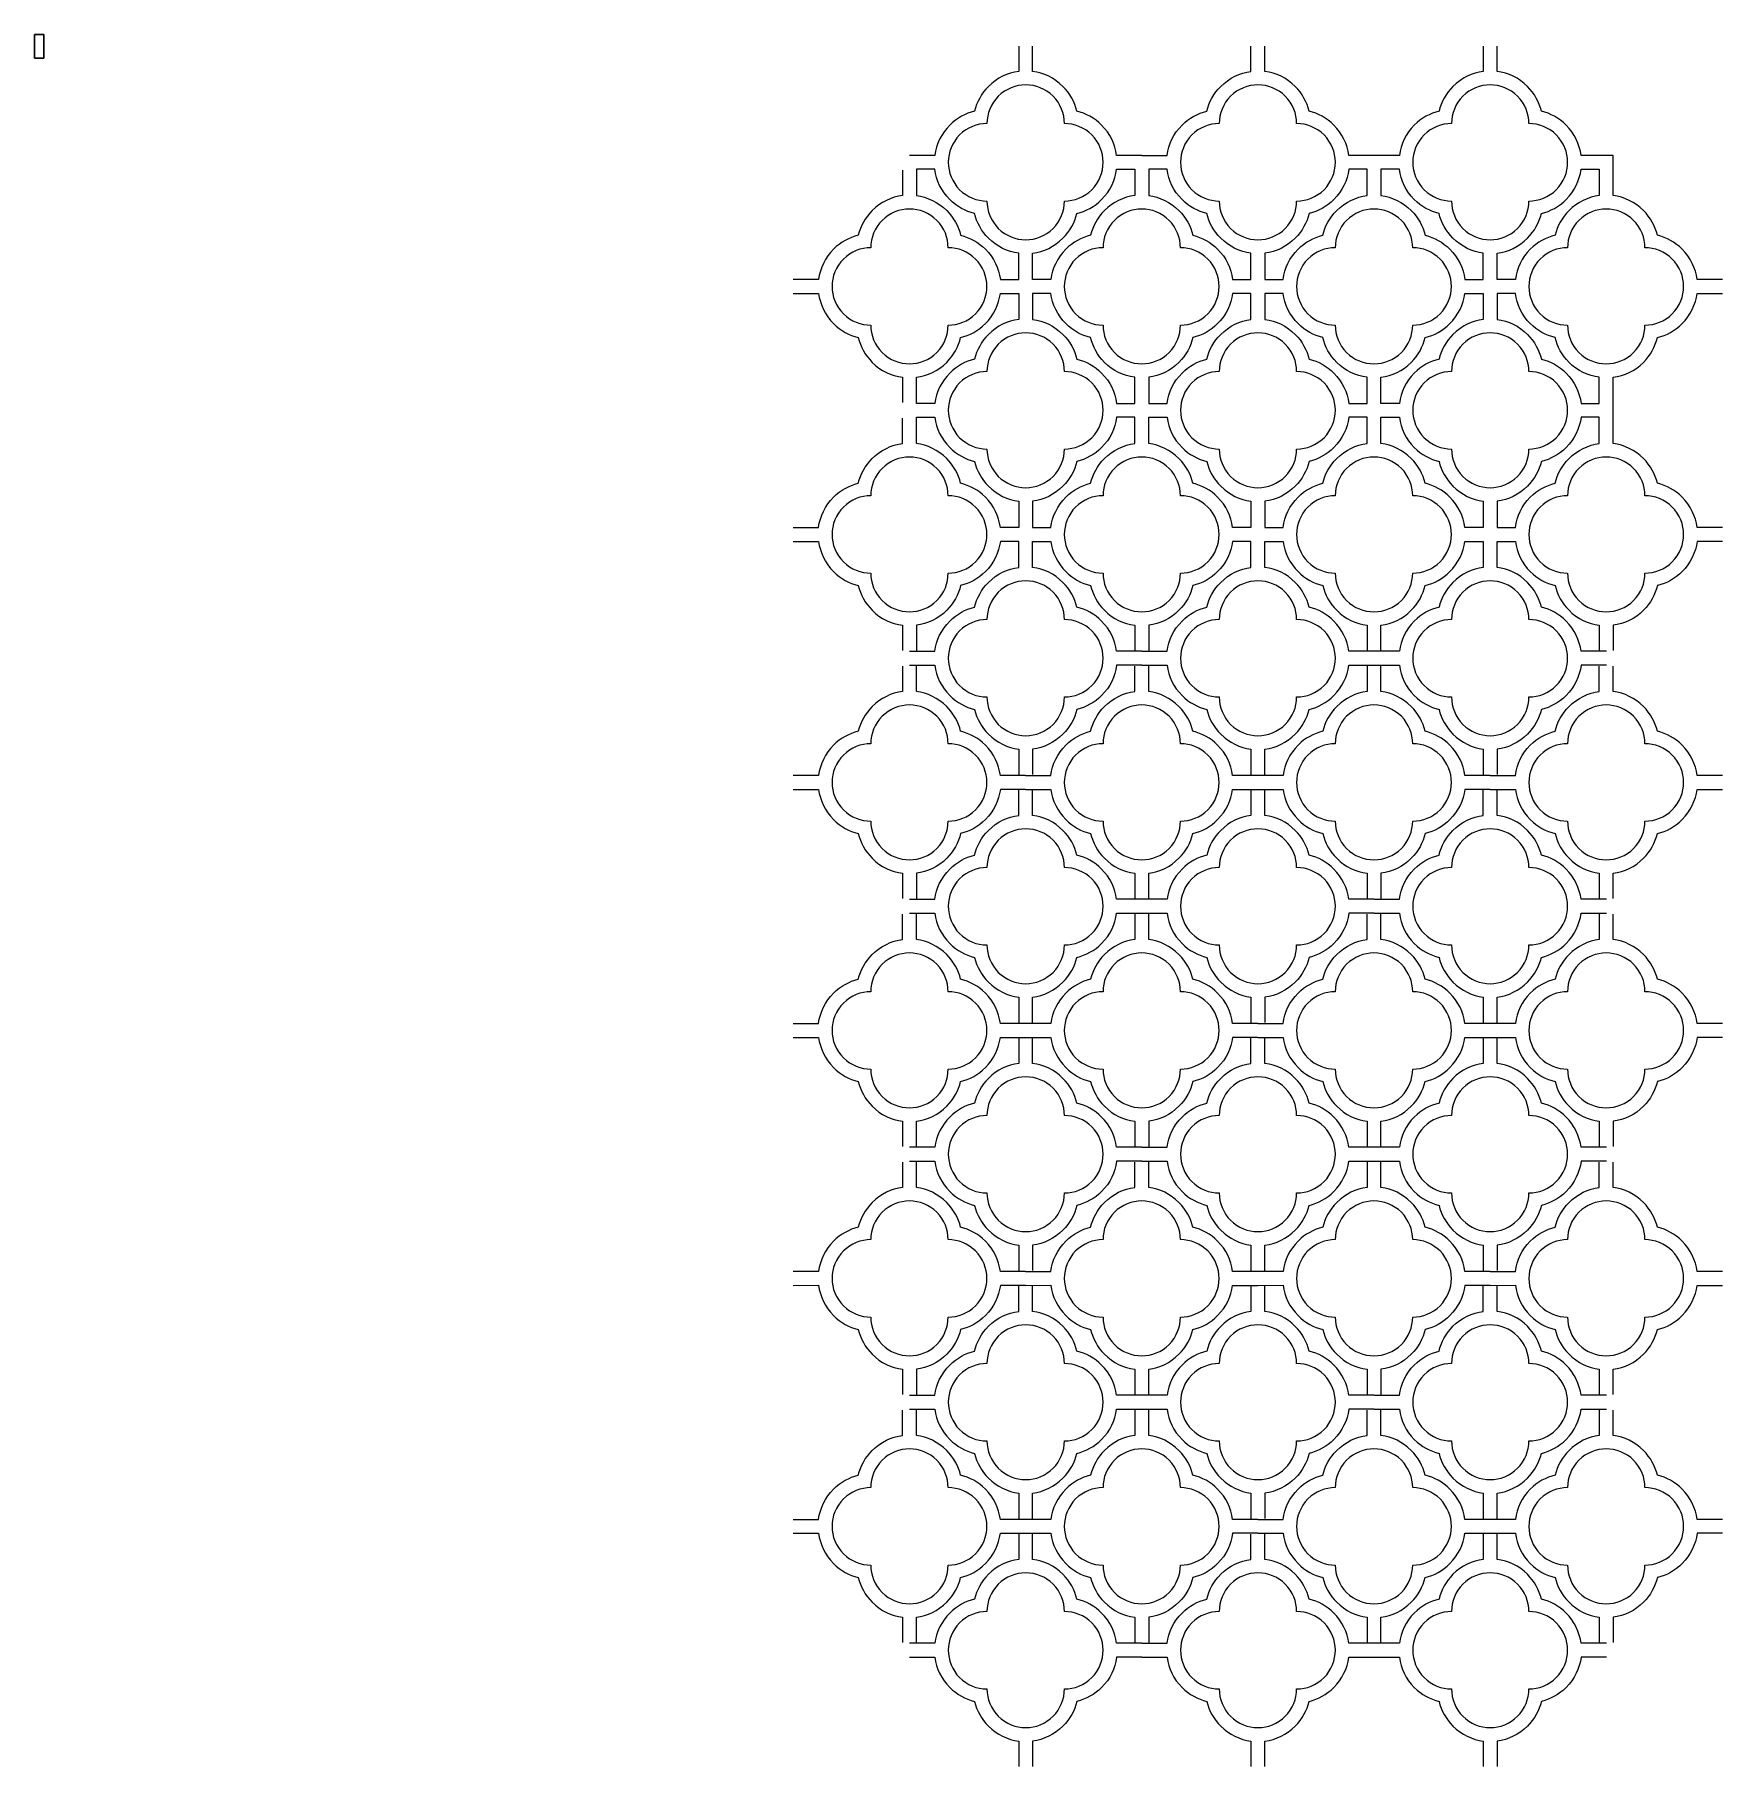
# Model space of a CAD drawing. Header units: centimetres. Extents: x -110 to 108, y -111 to 113.
import ezdxf

# ---------------------------------------------------------------- set-up
doc = ezdxf.new("R2010")
doc.units = ezdxf.units.CM
doc.header["$MEASUREMENT"] = 0
doc.header["$XCLIPFRAME"] = 0
doc.layers.add('layer 1', color=7, linetype='Continuous')
picture_1 = doc.add_image_def('image1.jpg', size_in_pixel=(6118, 15836))

msp = doc.modelspace()

# ---------------------------------------------------------------- linework, layer by layer
at = {"layer": 'layer 1', "color": 177, "lineweight": 9}
for points, knots in [([(17.36487, 111.096), (17.36487, 111.096), (17.36487, 111.08601), (17.36487, 111.08601), (17.36487, 111.08601), (17.36487, 111.08601), (17.36492, 107.83401), (17.36492, 107.83401), (17.36492, 107.83401), (15.93533, 107.64427), (14.55456, 107.00026), (13.45631, 105.90201), (13.45631, 105.90201), (12.54126, 104.98696), (11.94153, 103.87574), (11.65717, 102.70359), (11.65717, 102.70359), (10.48501, 102.41924), (9.37379, 101.81949), (8.45874, 100.90444), (8.45874, 100.90444), (7.36054, 99.80624), (6.71649, 98.42553), (6.52672, 96.996), (6.52672, 96.996), (6.52672, 96.996), (3.26487, 96.996), (3.26487, 96.996)], [0, 0, 0, 0, 0.125, 0.125, 0.125, 0.125, 0.25, 0.25, 0.25, 0.25, 0.375, 0.375, 0.375, 0.375, 0.5, 0.5, 0.5, 0.5, 0.625, 0.625, 0.625, 0.625, 0.75, 0.75, 0.75, 0.75, 1, 1, 1, 1]), ([(33.26487, 96.996), (33.26487, 96.996), (30.00298, 96.99595), (30.00298, 96.99595), (30.00298, 96.99595), (29.81322, 98.42549), (29.16922, 99.80622), (28.071, 100.90444), (28.071, 100.90444), (27.15593, 101.81951), (26.04471, 102.41924), (24.87253, 102.7036), (24.87253, 102.7036), (24.58818, 103.87574), (23.98849, 104.98695), (23.07343, 105.90201), (23.07343, 105.90201), (21.9752, 107.00024), (20.59444, 107.64425), (19.16486, 107.834), (19.16486, 107.834), (19.16486, 107.834), (19.16487, 111.096), (19.16487, 111.096)], [0, 0, 0, 0, 0.142857143, 0.142857143, 0.142857143, 0.142857143, 0.285714286, 0.285714286, 0.285714286, 0.285714286, 0.428571429, 0.428571429, 0.428571429, 0.428571429, 0.571428571, 0.571428571, 0.571428571, 0.571428571, 0.714285714, 0.714285714, 0.714285714, 0.714285714, 1, 1, 1, 1]), ([(33.26487, 96.996), (33.26487, 96.996), (36.52674, 96.99599), (36.52674, 96.99599), (36.52674, 96.99599), (36.71647, 98.42561), (37.36048, 99.80643), (38.45874, 100.90469), (38.45874, 100.90469), (39.37381, 101.81975), (40.48503, 102.41945), (41.65719, 102.7038), (41.65719, 102.7038), (41.94154, 103.87596), (42.54126, 104.9872), (43.45631, 105.90225), (43.45631, 105.90225), (44.55454, 107.00049), (45.93529, 107.64451), (47.36487, 107.83425), (47.36487, 107.83425), (47.36487, 107.83425), (47.36487, 111.096), (47.36487, 111.096)], [0, 0, 0, 0, 0.142857143, 0.142857143, 0.142857143, 0.142857143, 0.285714286, 0.285714286, 0.285714286, 0.285714286, 0.428571429, 0.428571429, 0.428571429, 0.428571429, 0.571428571, 0.571428571, 0.571428571, 0.571428571, 0.714285714, 0.714285714, 0.714285714, 0.714285714, 1, 1, 1, 1]), ([(63.26487, 96.996), (63.26487, 96.996), (60.00302, 96.99595), (60.00302, 96.99595), (60.00302, 96.99595), (59.8133, 98.42558), (59.16928, 99.8064), (58.071, 100.90468), (58.071, 100.90468), (57.15594, 101.81974), (56.04472, 102.41943), (54.87257, 102.70379), (54.87257, 102.70379), (54.58822, 103.87596), (53.9885, 104.98718), (53.07343, 105.90225), (53.07343, 105.90225), (51.9752, 107.00048), (50.59442, 107.64447), (49.16487, 107.83422), (49.16487, 107.83422), (49.16487, 107.83422), (49.16487, 111.096), (49.16487, 111.096)], [0, 0, 0, 0, 0.142857143, 0.142857143, 0.142857143, 0.142857143, 0.285714286, 0.285714286, 0.285714286, 0.285714286, 0.428571429, 0.428571429, 0.428571429, 0.428571429, 0.571428571, 0.571428571, 0.571428571, 0.571428571, 0.714285714, 0.714285714, 0.714285714, 0.714285714, 1, 1, 1, 1]), ([(77.36487, 111.096), (77.36487, 111.096), (77.36487, 111.08601), (77.36487, 111.08601), (77.36487, 111.08601), (77.36487, 111.08601), (77.36492, 107.83401), (77.36492, 107.83401), (77.36492, 107.83401), (75.93533, 107.64427), (74.55456, 107.00026), (73.45631, 105.90201), (73.45631, 105.90201), (72.54126, 104.98696), (71.94153, 103.87574), (71.65717, 102.70359), (71.65717, 102.70359), (70.48501, 102.41924), (69.37379, 101.81949), (68.45874, 100.90444), (68.45874, 100.90444), (67.36054, 99.80624), (66.71649, 98.42553), (66.52672, 96.996), (66.52672, 96.996), (66.52672, 96.996), (63.27487, 96.996), (63.27487, 96.996), (63.27487, 96.996), (63.27487, 96.996), (63.26487, 96.996), (63.26487, 96.996)], [0, 0, 0, 0, 0.111111111, 0.111111111, 0.111111111, 0.111111111, 0.222222222, 0.222222222, 0.222222222, 0.222222222, 0.333333333, 0.333333333, 0.333333333, 0.333333333, 0.444444444, 0.444444444, 0.444444444, 0.444444444, 0.555555556, 0.555555556, 0.555555556, 0.555555556, 0.666666667, 0.666666667, 0.666666667, 0.666666667, 0.777777778, 0.777777778, 0.777777778, 0.777777778, 1, 1, 1, 1]), ([(108.25087, 80.966), (108.25087, 80.966), (104.98902, 80.96595), (104.98902, 80.96595), (104.98902, 80.96595), (104.7993, 82.39558), (104.15528, 83.7764), (103.057, 84.87468), (103.057, 84.87468), (102.14194, 85.78974), (101.03072, 86.38943), (99.85857, 86.67379), (99.85857, 86.67379), (99.57422, 87.84596), (98.9745, 88.95718), (98.05943, 89.87225), (98.05943, 89.87225), (96.9612, 90.97048), (95.58042, 91.61447), (94.15087, 91.80422), (94.15087, 91.80422), (94.15087, 91.80422), (94.15087, 95.57743), (94.15087, 95.57743), (94.15087, 95.57743), (94.15087, 95.57743), (94.15087, 96.99599), (94.15087, 96.99599), (94.15087, 96.99599), (94.15087, 96.99599), (92.78101, 96.99598), (92.78101, 96.99598), (92.78101, 96.99598), (92.78101, 96.99598), (90.00298, 96.99595), (90.00298, 96.99595), (90.00298, 96.99595), (89.81322, 98.42549), (89.16922, 99.80622), (88.071, 100.90444), (88.071, 100.90444), (87.15593, 101.81951), (86.04471, 102.41924), (84.87253, 102.7036), (84.87253, 102.7036), (84.58818, 103.87574), (83.98849, 104.98695), (83.07343, 105.90201), (83.07343, 105.90201), (81.9752, 107.00024), (80.59444, 107.64425), (79.16486, 107.834), (79.16486, 107.834), (79.16486, 107.834), (79.16487, 111.096), (79.16487, 111.096)], [0, 0, 0, 0, 0.066666667, 0.066666667, 0.066666667, 0.066666667, 0.133333333, 0.133333333, 0.133333333, 0.133333333, 0.2, 0.2, 0.2, 0.2, 0.266666667, 0.266666667, 0.266666667, 0.266666667, 0.333333333, 0.333333333, 0.333333333, 0.333333333, 0.4, 0.4, 0.4, 0.4, 0.466666667, 0.466666667, 0.466666667, 0.466666667, 0.533333333, 0.533333333, 0.533333333, 0.533333333, 0.6, 0.6, 0.6, 0.6, 0.666666667, 0.666666667, 0.666666667, 0.666666667, 0.733333333, 0.733333333, 0.733333333, 0.733333333, 0.8, 0.8, 0.8, 0.8, 0.866666667, 0.866666667, 0.866666667, 0.866666667, 1, 1, 1, 1]), ([(23.26462, 91.09614), (23.26407, 89.81717), (22.776, 88.53837), (21.80041, 87.56278), (21.80041, 87.56278), (19.84811, 85.61048), (16.68163, 85.61049), (14.72934, 87.56278), (14.72934, 87.56278), (13.75376, 88.53837), (13.26567, 89.81715), (13.26512, 91.09614), (13.26512, 91.09614), (11.98615, 91.09668), (10.70735, 91.58476), (9.73177, 92.56034), (9.73177, 92.56034), (7.77948, 94.51264), (7.77948, 97.67912), (9.73177, 99.63141), (9.73177, 99.63141), (10.70729, 100.60693), (11.98598, 101.095), (13.26487, 101.09561), (13.26487, 101.09561), (13.26541, 102.37465), (13.75352, 103.65352), (14.72916, 104.62916), (14.72916, 104.62916), (16.68155, 106.58155), (19.84819, 106.58153), (21.80058, 104.62915), (21.80058, 104.62915), (22.77621, 103.65352), (23.26432, 102.37467), (23.26486, 101.09563), (23.26486, 101.09563), (24.54375, 101.09502), (25.82245, 100.60693), (26.79797, 99.63141), (26.79797, 99.63141), (28.75027, 97.67912), (28.75027, 94.51264), (26.79797, 92.56034), (26.79797, 92.56034), (25.82239, 91.58476), (24.5436, 91.09668), (23.26462, 91.09614)], [0, 0, 0, 0, 0.076923077, 0.076923077, 0.076923077, 0.076923077, 0.153846154, 0.153846154, 0.153846154, 0.153846154, 0.230769231, 0.230769231, 0.230769231, 0.230769231, 0.307692308, 0.307692308, 0.307692308, 0.307692308, 0.384615385, 0.384615385, 0.384615385, 0.384615385, 0.461538462, 0.461538462, 0.461538462, 0.461538462, 0.538461538, 0.538461538, 0.538461538, 0.538461538, 0.615384615, 0.615384615, 0.615384615, 0.615384615, 0.692307692, 0.692307692, 0.692307692, 0.692307692, 0.769230769, 0.769230769, 0.769230769, 0.769230769, 0.846153846, 0.846153846, 0.846153846, 0.846153846, 1, 1, 1, 1]), ([(43.26512, 101.09586), (43.26567, 102.37483), (43.75374, 103.65363), (44.72933, 104.62922), (44.72933, 104.62922), (46.68163, 106.58152), (49.84811, 106.58151), (51.8004, 104.62922), (51.8004, 104.62922), (52.77598, 103.65363), (53.26407, 102.37485), (53.26462, 101.09586), (53.26462, 101.09586), (54.54359, 101.09532), (55.82239, 100.60724), (56.79797, 99.63166), (56.79797, 99.63166), (58.75026, 97.67936), (58.75026, 94.51288), (56.79797, 92.56059), (56.79797, 92.56059), (55.82245, 91.58507), (54.54376, 91.097), (53.26487, 91.09639), (53.26487, 91.09639), (53.26433, 89.81735), (52.77622, 88.53848), (51.80058, 87.56284), (51.80058, 87.56284), (49.84819, 85.61045), (46.68155, 85.61047), (44.72916, 87.56285), (44.72916, 87.56285), (43.75353, 88.53848), (43.26542, 89.81733), (43.26488, 91.09637), (43.26488, 91.09637), (41.98599, 91.09698), (40.70729, 91.58507), (39.73177, 92.56059), (39.73177, 92.56059), (37.77947, 94.51288), (37.77947, 97.67936), (39.73177, 99.63166), (39.73177, 99.63166), (40.70735, 100.60724), (41.98614, 101.09532), (43.26512, 101.09586)], [0, 0, 0, 0, 0.076923077, 0.076923077, 0.076923077, 0.076923077, 0.153846154, 0.153846154, 0.153846154, 0.153846154, 0.230769231, 0.230769231, 0.230769231, 0.230769231, 0.307692308, 0.307692308, 0.307692308, 0.307692308, 0.384615385, 0.384615385, 0.384615385, 0.384615385, 0.461538462, 0.461538462, 0.461538462, 0.461538462, 0.538461538, 0.538461538, 0.538461538, 0.538461538, 0.615384615, 0.615384615, 0.615384615, 0.615384615, 0.692307692, 0.692307692, 0.692307692, 0.692307692, 0.769230769, 0.769230769, 0.769230769, 0.769230769, 0.846153846, 0.846153846, 0.846153846, 0.846153846, 1, 1, 1, 1]), ([(83.26462, 91.09614), (83.26407, 89.81717), (82.776, 88.53837), (81.80041, 87.56278), (81.80041, 87.56278), (79.84811, 85.61048), (76.68163, 85.61049), (74.72934, 87.56278), (74.72934, 87.56278), (73.75376, 88.53837), (73.26567, 89.81715), (73.26512, 91.09614), (73.26512, 91.09614), (71.98615, 91.09668), (70.70735, 91.58476), (69.73177, 92.56034), (69.73177, 92.56034), (67.77948, 94.51264), (67.77948, 97.67912), (69.73177, 99.63141), (69.73177, 99.63141), (70.70729, 100.60693), (71.98598, 101.095), (73.26487, 101.09561), (73.26487, 101.09561), (73.26541, 102.37465), (73.75352, 103.65352), (74.72916, 104.62916), (74.72916, 104.62916), (76.68155, 106.58155), (79.84819, 106.58153), (81.80058, 104.62915), (81.80058, 104.62915), (82.77621, 103.65352), (83.26432, 102.37467), (83.26486, 101.09563), (83.26486, 101.09563), (84.54375, 101.09502), (85.82245, 100.60693), (86.79797, 99.63141), (86.79797, 99.63141), (88.75027, 97.67912), (88.75027, 94.51264), (86.79797, 92.56034), (86.79797, 92.56034), (85.82239, 91.58476), (84.5436, 91.09668), (83.26462, 91.09614)], [0, 0, 0, 0, 0.076923077, 0.076923077, 0.076923077, 0.076923077, 0.153846154, 0.153846154, 0.153846154, 0.153846154, 0.230769231, 0.230769231, 0.230769231, 0.230769231, 0.307692308, 0.307692308, 0.307692308, 0.307692308, 0.384615385, 0.384615385, 0.384615385, 0.384615385, 0.461538462, 0.461538462, 0.461538462, 0.461538462, 0.538461538, 0.538461538, 0.538461538, 0.538461538, 0.615384615, 0.615384615, 0.615384615, 0.615384615, 0.692307692, 0.692307692, 0.692307692, 0.692307692, 0.769230769, 0.769230769, 0.769230769, 0.769230769, 0.846153846, 0.846153846, 0.846153846, 0.846153846, 1, 1, 1, 1]), ([(2.35087, 95.066), (2.35087, 95.066), (2.35087, 95.05601), (2.35087, 95.05601), (2.35087, 95.05601), (2.35087, 95.05601), (2.35092, 91.80401), (2.35092, 91.80401), (2.35092, 91.80401), (0.92133, 91.61427), (-0.45944, 90.97026), (-1.55769, 89.87201), (-1.55769, 89.87201), (-2.47274, 88.95696), (-3.07247, 87.84574), (-3.35683, 86.67359), (-3.35683, 86.67359), (-4.52899, 86.38924), (-5.64021, 85.78949), (-6.55526, 84.87444), (-6.55526, 84.87444), (-7.65346, 83.77624), (-8.29751, 82.39553), (-8.48728, 80.966), (-8.48728, 80.966), (-8.48728, 80.966), (-11.74913, 80.966), (-11.74913, 80.966)], [0, 0, 0, 0, 0.125, 0.125, 0.125, 0.125, 0.25, 0.25, 0.25, 0.25, 0.375, 0.375, 0.375, 0.375, 0.5, 0.5, 0.5, 0.5, 0.625, 0.625, 0.625, 0.625, 0.75, 0.75, 0.75, 0.75, 1, 1, 1, 1]), ([(17.36487, 80.966), (17.36487, 80.966), (14.98898, 80.96595), (14.98898, 80.96595), (14.98898, 80.96595), (14.79922, 82.39549), (14.15522, 83.77622), (13.057, 84.87444), (13.057, 84.87444), (12.14193, 85.78951), (11.03071, 86.38924), (9.85853, 86.6736), (9.85853, 86.6736), (9.57418, 87.84574), (8.97449, 88.95695), (8.05943, 89.87201), (8.05943, 89.87201), (6.9612, 90.97024), (5.58044, 91.61425), (4.15086, 91.804), (4.15086, 91.804), (4.15086, 91.804), (4.15087, 95.19602), (4.15087, 95.19602), (4.15087, 95.19602), (4.15087, 95.19602), (6.52672, 95.19605), (6.52672, 95.19605), (6.52672, 95.19605), (6.71644, 93.76642), (7.36046, 92.3856), (8.45874, 91.28732), (8.45874, 91.28732), (9.3738, 90.37226), (10.48502, 89.77257), (11.65717, 89.48821), (11.65717, 89.48821), (11.94152, 88.31604), (12.54124, 87.20482), (13.45631, 86.28975), (13.45631, 86.28975), (14.55454, 85.19152), (15.93532, 84.54753), (17.36487, 84.35778), (17.36487, 84.35778), (17.36487, 84.35778), (17.36487, 80.966), (17.36487, 80.966)], [0, 0, 0, 0, 0.076923077, 0.076923077, 0.076923077, 0.076923077, 0.153846154, 0.153846154, 0.153846154, 0.153846154, 0.230769231, 0.230769231, 0.230769231, 0.230769231, 0.307692308, 0.307692308, 0.307692308, 0.307692308, 0.384615385, 0.384615385, 0.384615385, 0.384615385, 0.461538462, 0.461538462, 0.461538462, 0.461538462, 0.538461538, 0.538461538, 0.538461538, 0.538461538, 0.615384615, 0.615384615, 0.615384615, 0.615384615, 0.692307692, 0.692307692, 0.692307692, 0.692307692, 0.769230769, 0.769230769, 0.769230769, 0.769230769, 0.846153846, 0.846153846, 0.846153846, 0.846153846, 1, 1, 1, 1]), ([(19.16487, 80.966), (19.16487, 80.966), (21.51274, 80.96599), (21.51274, 80.96599), (21.51274, 80.96599), (21.70247, 82.39561), (22.34648, 83.77643), (23.44474, 84.87469), (23.44474, 84.87469), (24.35981, 85.78975), (25.47103, 86.38945), (26.64319, 86.6738), (26.64319, 86.6738), (26.92754, 87.84596), (27.52726, 88.9572), (28.44231, 89.87225), (28.44231, 89.87225), (29.54054, 90.97049), (30.92129, 91.61451), (32.35087, 91.80425), (32.35087, 91.80425), (32.35087, 91.80425), (32.35323, 95.19601), (32.35323, 95.19601), (32.35323, 95.19601), (32.35323, 95.19601), (30.003, 95.19601), (30.003, 95.19601), (30.003, 95.19601), (29.81327, 93.76639), (29.16926, 92.38557), (28.071, 91.28731), (28.071, 91.28731), (27.15593, 90.37225), (26.04471, 89.77255), (24.87255, 89.4882), (24.87255, 89.4882), (24.5882, 88.31604), (23.98848, 87.2048), (23.07343, 86.28975), (23.07343, 86.28975), (21.9752, 85.19151), (20.59445, 84.54749), (19.16487, 84.35775), (19.16487, 84.35775), (19.16487, 84.35775), (19.16487, 80.966), (19.16487, 80.966)], [0, 0, 0, 0, 0.076923077, 0.076923077, 0.076923077, 0.076923077, 0.153846154, 0.153846154, 0.153846154, 0.153846154, 0.230769231, 0.230769231, 0.230769231, 0.230769231, 0.307692308, 0.307692308, 0.307692308, 0.307692308, 0.384615385, 0.384615385, 0.384615385, 0.384615385, 0.461538462, 0.461538462, 0.461538462, 0.461538462, 0.538461538, 0.538461538, 0.538461538, 0.538461538, 0.615384615, 0.615384615, 0.615384615, 0.615384615, 0.692307692, 0.692307692, 0.692307692, 0.692307692, 0.769230769, 0.769230769, 0.769230769, 0.769230769, 0.846153846, 0.846153846, 0.846153846, 0.846153846, 1, 1, 1, 1]), ([(47.36487, 80.966), (47.36487, 80.966), (44.98902, 80.96595), (44.98902, 80.96595), (44.98902, 80.96595), (44.7993, 82.39558), (44.15528, 83.7764), (43.057, 84.87468), (43.057, 84.87468), (42.14194, 85.78974), (41.03072, 86.38943), (39.85857, 86.67379), (39.85857, 86.67379), (39.57422, 87.84596), (38.9745, 88.95718), (38.05943, 89.87225), (38.05943, 89.87225), (36.9612, 90.97048), (35.58042, 91.61447), (34.15087, 91.80422), (34.15087, 91.80422), (34.15087, 91.80422), (34.15086, 95.19603), (34.15086, 95.19603), (34.15086, 95.19603), (34.15086, 95.19603), (36.52676, 95.19605), (36.52676, 95.19605), (36.52676, 95.19605), (36.71652, 93.76651), (37.36052, 92.38578), (38.45874, 91.28756), (38.45874, 91.28756), (39.37381, 90.37249), (40.48503, 89.77276), (41.65721, 89.4884), (41.65721, 89.4884), (41.94156, 88.31626), (42.54125, 87.20505), (43.45631, 86.28999), (43.45631, 86.28999), (44.55454, 85.19176), (45.9353, 84.54775), (47.36488, 84.358), (47.36488, 84.358), (47.36488, 84.358), (47.36487, 81.86962), (47.36487, 81.86962), (47.36487, 81.86962), (47.36487, 81.86962), (47.36487, 80.966), (47.36487, 80.966)], [0, 0, 0, 0, 0.071428571, 0.071428571, 0.071428571, 0.071428571, 0.142857143, 0.142857143, 0.142857143, 0.142857143, 0.214285714, 0.214285714, 0.214285714, 0.214285714, 0.285714286, 0.285714286, 0.285714286, 0.285714286, 0.357142857, 0.357142857, 0.357142857, 0.357142857, 0.428571429, 0.428571429, 0.428571429, 0.428571429, 0.5, 0.5, 0.5, 0.5, 0.571428571, 0.571428571, 0.571428571, 0.571428571, 0.642857143, 0.642857143, 0.642857143, 0.642857143, 0.714285714, 0.714285714, 0.714285714, 0.714285714, 0.785714286, 0.785714286, 0.785714286, 0.785714286, 0.857142857, 0.857142857, 0.857142857, 0.857142857, 1, 1, 1, 1]), ([(62.35088, 95.196), (62.35088, 95.196), (62.35087, 95.196), (62.35087, 95.196), (62.35087, 95.196), (62.35087, 95.196), (60.00302, 95.196), (60.00302, 95.196), (60.00302, 95.196), (59.81325, 93.76647), (59.1692, 92.38576), (58.071, 91.28756), (58.071, 91.28756), (57.15595, 90.37251), (56.04473, 89.77276), (54.87257, 89.48841), (54.87257, 89.48841), (54.58821, 88.31626), (53.98848, 87.20504), (53.07343, 86.28999), (53.07343, 86.28999), (51.97518, 85.19174), (50.59441, 84.54773), (49.16482, 84.35799), (49.16482, 84.35799), (49.16482, 84.35799), (49.16486, 81.88776), (49.16486, 81.88776), (49.16486, 81.88776), (49.16486, 81.88776), (49.16486, 81.87934), (49.16486, 81.87934), (49.16486, 81.87934), (49.16486, 81.87934), (49.16487, 80.966), (49.16487, 80.966), (49.16487, 80.966), (49.16487, 80.966), (51.51272, 80.966), (51.51272, 80.966), (51.51272, 80.966), (51.70249, 82.39553), (52.34654, 83.77624), (53.44474, 84.87444), (53.44474, 84.87444), (54.35979, 85.78949), (55.47101, 86.38924), (56.64317, 86.67359), (56.64317, 86.67359), (56.92753, 87.84574), (57.52726, 88.95696), (58.44231, 89.87201), (58.44231, 89.87201), (59.54056, 90.97026), (60.92133, 91.61427), (62.35092, 91.80401), (62.35092, 91.80401), (62.35092, 91.80401), (62.35088, 94.28136), (62.35088, 94.28136), (62.35088, 94.28136), (62.35088, 94.28136), (62.35088, 95.18593), (62.35088, 95.18593), (62.35088, 95.18593), (62.35088, 95.18593), (62.35088, 95.196), (62.35088, 95.196), (62.35088, 95.196), (62.35088, 95.196), (62.35087, 95.196), (62.35087, 95.196)], [0, 0, 0, 0, 0.052631579, 0.052631579, 0.052631579, 0.052631579, 0.105263158, 0.105263158, 0.105263158, 0.105263158, 0.157894737, 0.157894737, 0.157894737, 0.157894737, 0.210526316, 0.210526316, 0.210526316, 0.210526316, 0.263157895, 0.263157895, 0.263157895, 0.263157895, 0.315789474, 0.315789474, 0.315789474, 0.315789474, 0.368421053, 0.368421053, 0.368421053, 0.368421053, 0.421052632, 0.421052632, 0.421052632, 0.421052632, 0.473684211, 0.473684211, 0.473684211, 0.473684211, 0.526315789, 0.526315789, 0.526315789, 0.526315789, 0.578947368, 0.578947368, 0.578947368, 0.578947368, 0.631578947, 0.631578947, 0.631578947, 0.631578947, 0.684210526, 0.684210526, 0.684210526, 0.684210526, 0.736842105, 0.736842105, 0.736842105, 0.736842105, 0.789473684, 0.789473684, 0.789473684, 0.789473684, 0.842105263, 0.842105263, 0.842105263, 0.842105263, 0.894736842, 0.894736842, 0.894736842, 0.894736842, 1, 1, 1, 1]), ([(77.36487, 80.96599), (77.36487, 80.96599), (74.98898, 80.96595), (74.98898, 80.96595), (74.98898, 80.96595), (74.79922, 82.39549), (74.15522, 83.77622), (73.057, 84.87444), (73.057, 84.87444), (72.14193, 85.78951), (71.03071, 86.38924), (69.85853, 86.6736), (69.85853, 86.6736), (69.57418, 87.84574), (68.97449, 88.95695), (68.05943, 89.87201), (68.05943, 89.87201), (66.9612, 90.97024), (65.58044, 91.61425), (64.15086, 91.804), (64.15086, 91.804), (64.15086, 91.804), (64.15087, 94.31938), (64.15087, 94.31938), (64.15087, 94.31938), (64.15087, 94.31938), (64.15087, 95.19602), (64.15087, 95.19602), (64.15087, 95.19602), (64.15087, 95.19602), (66.52672, 95.19605), (66.52672, 95.19605), (66.52672, 95.19605), (66.71644, 93.76642), (67.36046, 92.3856), (68.45874, 91.28732), (68.45874, 91.28732), (69.3738, 90.37226), (70.48502, 89.77257), (71.65717, 89.48821), (71.65717, 89.48821), (71.94152, 88.31604), (72.54124, 87.20482), (73.45631, 86.28975), (73.45631, 86.28975), (74.55454, 85.19152), (75.93532, 84.54753), (77.36487, 84.35778), (77.36487, 84.35778), (77.36487, 84.35778), (77.36487, 81.86136), (77.36487, 81.86136), (77.36487, 81.86136), (77.36487, 81.86136), (77.36487, 80.96599), (77.36487, 80.96599)], [0, 0, 0, 0, 0.066666667, 0.066666667, 0.066666667, 0.066666667, 0.133333333, 0.133333333, 0.133333333, 0.133333333, 0.2, 0.2, 0.2, 0.2, 0.266666667, 0.266666667, 0.266666667, 0.266666667, 0.333333333, 0.333333333, 0.333333333, 0.333333333, 0.4, 0.4, 0.4, 0.4, 0.466666667, 0.466666667, 0.466666667, 0.466666667, 0.533333333, 0.533333333, 0.533333333, 0.533333333, 0.6, 0.6, 0.6, 0.6, 0.666666667, 0.666666667, 0.666666667, 0.666666667, 0.733333333, 0.733333333, 0.733333333, 0.733333333, 0.8, 0.8, 0.8, 0.8, 0.866666667, 0.866666667, 0.866666667, 0.866666667, 1, 1, 1, 1]), ([(79.16487, 80.96599), (79.16487, 80.96599), (81.51274, 80.96599), (81.51274, 80.96599), (81.51274, 80.96599), (81.70247, 82.39561), (82.34648, 83.77643), (83.44474, 84.87469), (83.44474, 84.87469), (84.35981, 85.78975), (85.47103, 86.38945), (86.64319, 86.6738), (86.64319, 86.6738), (86.92754, 87.84596), (87.52726, 88.9572), (88.44231, 89.87225), (88.44231, 89.87225), (89.54054, 90.97049), (90.92129, 91.61451), (92.35087, 91.80425), (92.35087, 91.80425), (92.35087, 91.80425), (92.35087, 94.27265), (92.35087, 94.27265), (92.35087, 94.27265), (92.35087, 94.27265), (92.35086, 95.19601), (92.35086, 95.19601), (92.35086, 95.19601), (92.35086, 95.19601), (90.003, 95.19601), (90.003, 95.19601), (90.003, 95.19601), (89.81327, 93.76639), (89.16926, 92.38557), (88.071, 91.28731), (88.071, 91.28731), (87.15593, 90.37225), (86.04471, 89.77255), (84.87255, 89.4882), (84.87255, 89.4882), (84.5882, 88.31604), (83.98848, 87.2048), (83.07343, 86.28975), (83.07343, 86.28975), (81.9752, 85.19151), (80.59445, 84.54749), (79.16487, 84.35775), (79.16487, 84.35775), (79.16487, 84.35775), (79.16487, 81.87064), (79.16487, 81.87064), (79.16487, 81.87064), (79.16487, 81.87064), (79.16487, 80.96599), (79.16487, 80.96599)], [0, 0, 0, 0, 0.066666667, 0.066666667, 0.066666667, 0.066666667, 0.133333333, 0.133333333, 0.133333333, 0.133333333, 0.2, 0.2, 0.2, 0.2, 0.266666667, 0.266666667, 0.266666667, 0.266666667, 0.333333333, 0.333333333, 0.333333333, 0.333333333, 0.4, 0.4, 0.4, 0.4, 0.466666667, 0.466666667, 0.466666667, 0.466666667, 0.533333333, 0.533333333, 0.533333333, 0.533333333, 0.6, 0.6, 0.6, 0.6, 0.666666667, 0.666666667, 0.666666667, 0.666666667, 0.733333333, 0.733333333, 0.733333333, 0.733333333, 0.8, 0.8, 0.8, 0.8, 0.866666667, 0.866666667, 0.866666667, 0.866666667, 1, 1, 1, 1]), ([(8.25062, 75.06614), (8.25007, 73.78717), (7.762, 72.50837), (6.78641, 71.53278), (6.78641, 71.53278), (4.83411, 69.58048), (1.66763, 69.58049), (-0.28466, 71.53278), (-0.28466, 71.53278), (-1.26024, 72.50837), (-1.74833, 73.78715), (-1.74888, 75.06614), (-1.74888, 75.06614), (-3.02785, 75.06668), (-4.30665, 75.55476), (-5.28223, 76.53034), (-5.28223, 76.53034), (-7.23452, 78.48264), (-7.23452, 81.64912), (-5.28223, 83.60141), (-5.28223, 83.60141), (-4.30671, 84.57693), (-3.02802, 85.065), (-1.74913, 85.06561), (-1.74913, 85.06561), (-1.74859, 86.34465), (-1.26048, 87.62352), (-0.28484, 88.59916), (-0.28484, 88.59916), (1.66755, 90.55155), (4.83419, 90.55153), (6.78658, 88.59915), (6.78658, 88.59915), (7.76221, 87.62352), (8.25032, 86.34467), (8.25086, 85.06563), (8.25086, 85.06563), (9.52975, 85.06502), (10.80845, 84.57693), (11.78397, 83.60141), (11.78397, 83.60141), (13.73627, 81.64912), (13.73627, 78.48264), (11.78397, 76.53034), (11.78397, 76.53034), (10.80839, 75.55476), (9.5296, 75.06668), (8.25062, 75.06614)], [0, 0, 0, 0, 0.076923077, 0.076923077, 0.076923077, 0.076923077, 0.153846154, 0.153846154, 0.153846154, 0.153846154, 0.230769231, 0.230769231, 0.230769231, 0.230769231, 0.307692308, 0.307692308, 0.307692308, 0.307692308, 0.384615385, 0.384615385, 0.384615385, 0.384615385, 0.461538462, 0.461538462, 0.461538462, 0.461538462, 0.538461538, 0.538461538, 0.538461538, 0.538461538, 0.615384615, 0.615384615, 0.615384615, 0.615384615, 0.692307692, 0.692307692, 0.692307692, 0.692307692, 0.769230769, 0.769230769, 0.769230769, 0.769230769, 0.846153846, 0.846153846, 0.846153846, 0.846153846, 1, 1, 1, 1]), ([(28.25112, 85.06586), (28.25167, 86.34483), (28.73974, 87.62363), (29.71533, 88.59922), (29.71533, 88.59922), (31.66763, 90.55152), (34.83411, 90.55151), (36.7864, 88.59922), (36.7864, 88.59922), (37.76198, 87.62363), (38.25007, 86.34485), (38.25062, 85.06586), (38.25062, 85.06586), (39.52959, 85.06532), (40.80839, 84.57724), (41.78397, 83.60166), (41.78397, 83.60166), (43.73626, 81.64936), (43.73626, 78.48288), (41.78397, 76.53059), (41.78397, 76.53059), (40.80845, 75.55507), (39.52976, 75.067), (38.25087, 75.06639), (38.25087, 75.06639), (38.25033, 73.78735), (37.76222, 72.50848), (36.78658, 71.53284), (36.78658, 71.53284), (34.83419, 69.58045), (31.66755, 69.58047), (29.71516, 71.53285), (29.71516, 71.53285), (28.73953, 72.50848), (28.25142, 73.78733), (28.25088, 75.06637), (28.25088, 75.06637), (26.97199, 75.06698), (25.69329, 75.55507), (24.71777, 76.53059), (24.71777, 76.53059), (22.76547, 78.48288), (22.76547, 81.64936), (24.71777, 83.60166), (24.71777, 83.60166), (25.69335, 84.57724), (26.97214, 85.06532), (28.25112, 85.06586)], [0, 0, 0, 0, 0.076923077, 0.076923077, 0.076923077, 0.076923077, 0.153846154, 0.153846154, 0.153846154, 0.153846154, 0.230769231, 0.230769231, 0.230769231, 0.230769231, 0.307692308, 0.307692308, 0.307692308, 0.307692308, 0.384615385, 0.384615385, 0.384615385, 0.384615385, 0.461538462, 0.461538462, 0.461538462, 0.461538462, 0.538461538, 0.538461538, 0.538461538, 0.538461538, 0.615384615, 0.615384615, 0.615384615, 0.615384615, 0.692307692, 0.692307692, 0.692307692, 0.692307692, 0.769230769, 0.769230769, 0.769230769, 0.769230769, 0.846153846, 0.846153846, 0.846153846, 0.846153846, 1, 1, 1, 1]), ([(68.25062, 75.06614), (68.25007, 73.78717), (67.762, 72.50837), (66.78641, 71.53278), (66.78641, 71.53278), (64.83411, 69.58048), (61.66763, 69.58049), (59.71534, 71.53278), (59.71534, 71.53278), (58.73976, 72.50837), (58.25167, 73.78715), (58.25112, 75.06614), (58.25112, 75.06614), (56.97215, 75.06668), (55.69335, 75.55476), (54.71777, 76.53034), (54.71777, 76.53034), (52.76548, 78.48264), (52.76548, 81.64912), (54.71777, 83.60141), (54.71777, 83.60141), (55.69329, 84.57693), (56.97198, 85.065), (58.25087, 85.06561), (58.25087, 85.06561), (58.25141, 86.34465), (58.73952, 87.62352), (59.71516, 88.59916), (59.71516, 88.59916), (61.66755, 90.55155), (64.83419, 90.55153), (66.78658, 88.59915), (66.78658, 88.59915), (67.76221, 87.62352), (68.25032, 86.34467), (68.25086, 85.06563), (68.25086, 85.06563), (69.52975, 85.06502), (70.80845, 84.57693), (71.78397, 83.60141), (71.78397, 83.60141), (73.73627, 81.64912), (73.73627, 78.48264), (71.78397, 76.53034), (71.78397, 76.53034), (70.80839, 75.55476), (69.5296, 75.06668), (68.25062, 75.06614)], [0, 0, 0, 0, 0.076923077, 0.076923077, 0.076923077, 0.076923077, 0.153846154, 0.153846154, 0.153846154, 0.153846154, 0.230769231, 0.230769231, 0.230769231, 0.230769231, 0.307692308, 0.307692308, 0.307692308, 0.307692308, 0.384615385, 0.384615385, 0.384615385, 0.384615385, 0.461538462, 0.461538462, 0.461538462, 0.461538462, 0.538461538, 0.538461538, 0.538461538, 0.538461538, 0.615384615, 0.615384615, 0.615384615, 0.615384615, 0.692307692, 0.692307692, 0.692307692, 0.692307692, 0.769230769, 0.769230769, 0.769230769, 0.769230769, 0.846153846, 0.846153846, 0.846153846, 0.846153846, 1, 1, 1, 1]), ([(88.25112, 85.06586), (88.25167, 86.34483), (88.73974, 87.62363), (89.71533, 88.59922), (89.71533, 88.59922), (91.66763, 90.55152), (94.83411, 90.55151), (96.7864, 88.59922), (96.7864, 88.59922), (97.76198, 87.62363), (98.25007, 86.34485), (98.25062, 85.06586), (98.25062, 85.06586), (99.52959, 85.06532), (100.80839, 84.57724), (101.78397, 83.60166), (101.78397, 83.60166), (103.73626, 81.64936), (103.73626, 78.48288), (101.78397, 76.53059), (101.78397, 76.53059), (100.80845, 75.55507), (99.52976, 75.067), (98.25087, 75.06639), (98.25087, 75.06639), (98.25033, 73.78735), (97.76222, 72.50848), (96.78658, 71.53284), (96.78658, 71.53284), (94.83419, 69.58045), (91.66755, 69.58047), (89.71516, 71.53285), (89.71516, 71.53285), (88.73953, 72.50848), (88.25142, 73.78733), (88.25088, 75.06637), (88.25088, 75.06637), (86.97199, 75.06698), (85.69329, 75.55507), (84.71777, 76.53059), (84.71777, 76.53059), (82.76547, 78.48288), (82.76547, 81.64936), (84.71777, 83.60166), (84.71777, 83.60166), (85.69335, 84.57724), (86.97214, 85.06532), (88.25112, 85.06586)], [0, 0, 0, 0, 0.076923077, 0.076923077, 0.076923077, 0.076923077, 0.153846154, 0.153846154, 0.153846154, 0.153846154, 0.230769231, 0.230769231, 0.230769231, 0.230769231, 0.307692308, 0.307692308, 0.307692308, 0.307692308, 0.384615385, 0.384615385, 0.384615385, 0.384615385, 0.461538462, 0.461538462, 0.461538462, 0.461538462, 0.538461538, 0.538461538, 0.538461538, 0.538461538, 0.615384615, 0.615384615, 0.615384615, 0.615384615, 0.692307692, 0.692307692, 0.692307692, 0.692307692, 0.769230769, 0.769230769, 0.769230769, 0.769230769, 0.846153846, 0.846153846, 0.846153846, 0.846153846, 1, 1, 1, 1]), ([(-11.74913, 79.166), (-11.74913, 79.166), (-8.48728, 79.16605), (-8.48728, 79.16605), (-8.48728, 79.16605), (-8.29756, 77.73642), (-7.65354, 76.3556), (-6.55526, 75.25732), (-6.55526, 75.25732), (-5.6402, 74.34226), (-4.52898, 73.74257), (-3.35683, 73.45821), (-3.35683, 73.45821), (-3.07248, 72.28604), (-2.47276, 71.17482), (-1.55769, 70.25975), (-1.55769, 70.25975), (-0.45946, 69.16152), (0.92132, 68.51753), (2.35087, 68.32778), (2.35087, 68.32778), (2.35087, 68.32778), (2.35087, 65.066), (2.35087, 65.066)], [0, 0, 0, 0, 0.142857143, 0.142857143, 0.142857143, 0.142857143, 0.285714286, 0.285714286, 0.285714286, 0.285714286, 0.428571429, 0.428571429, 0.428571429, 0.428571429, 0.571428571, 0.571428571, 0.571428571, 0.571428571, 0.714285714, 0.714285714, 0.714285714, 0.714285714, 1, 1, 1, 1]), ([(4.15087, 64.96399), (4.15087, 64.96399), (6.52674, 64.96399), (6.52674, 64.96399), (6.52674, 64.96399), (6.71647, 66.39361), (7.36048, 67.77443), (8.45874, 68.87269), (8.45874, 68.87269), (9.37381, 69.78775), (10.48503, 70.38745), (11.65719, 70.6718), (11.65719, 70.6718), (11.94154, 71.84396), (12.54126, 72.9552), (13.45631, 73.87025), (13.45631, 73.87025), (14.55454, 74.96849), (15.93529, 75.61251), (17.36487, 75.80225), (17.36487, 75.80225), (17.36487, 75.80225), (17.36487, 78.27064), (17.36487, 78.27064), (17.36487, 78.27064), (17.36487, 78.27064), (17.36487, 79.15535), (17.36487, 79.15535), (17.36487, 79.15535), (17.36487, 79.15535), (17.36487, 79.16601), (17.36487, 79.16601), (17.36487, 79.16601), (17.36487, 79.16601), (14.989, 79.16601), (14.989, 79.16601), (14.989, 79.16601), (14.79927, 77.73639), (14.15526, 76.35557), (13.057, 75.25731), (13.057, 75.25731), (12.14193, 74.34225), (11.03071, 73.74255), (9.85855, 73.4582), (9.85855, 73.4582), (9.5742, 72.28604), (8.97448, 71.1748), (8.05943, 70.25975), (8.05943, 70.25975), (6.9612, 69.16151), (5.58045, 68.51749), (4.15087, 68.32775), (4.15087, 68.32775), (4.15087, 68.32775), (4.15087, 65.84696), (4.15087, 65.84696), (4.15087, 65.84696), (4.15087, 65.84696), (4.15087, 65.84062), (4.15087, 65.84062), (4.15087, 65.84062), (4.15087, 65.84062), (4.15087, 64.96399), (4.15087, 64.96399)], [0, 0, 0, 0, 0.058823529, 0.058823529, 0.058823529, 0.058823529, 0.117647059, 0.117647059, 0.117647059, 0.117647059, 0.176470588, 0.176470588, 0.176470588, 0.176470588, 0.235294118, 0.235294118, 0.235294118, 0.235294118, 0.294117647, 0.294117647, 0.294117647, 0.294117647, 0.352941176, 0.352941176, 0.352941176, 0.352941176, 0.411764706, 0.411764706, 0.411764706, 0.411764706, 0.470588235, 0.470588235, 0.470588235, 0.470588235, 0.529411765, 0.529411765, 0.529411765, 0.529411765, 0.588235294, 0.588235294, 0.588235294, 0.588235294, 0.647058824, 0.647058824, 0.647058824, 0.647058824, 0.705882353, 0.705882353, 0.705882353, 0.705882353, 0.764705882, 0.764705882, 0.764705882, 0.764705882, 0.823529412, 0.823529412, 0.823529412, 0.823529412, 0.882352941, 0.882352941, 0.882352941, 0.882352941, 1, 1, 1, 1]), ([(32.35087, 64.96399), (32.35087, 64.96399), (30.00302, 64.96395), (30.00302, 64.96395), (30.00302, 64.96395), (29.8133, 66.39358), (29.16928, 67.7744), (28.071, 68.87268), (28.071, 68.87268), (27.15594, 69.78774), (26.04472, 70.38743), (24.87257, 70.67179), (24.87257, 70.67179), (24.58822, 71.84396), (23.9885, 72.95518), (23.07343, 73.87025), (23.07343, 73.87025), (21.9752, 74.96848), (20.59442, 75.61247), (19.16487, 75.80222), (19.16487, 75.80222), (19.16487, 75.80222), (19.16487, 78.26136), (19.16487, 78.26136), (19.16487, 78.26136), (19.16487, 78.26136), (19.16488, 79.16603), (19.16488, 79.16603), (19.16488, 79.16603), (19.16488, 79.16603), (21.51276, 79.16605), (21.51276, 79.16605), (21.51276, 79.16605), (21.70252, 77.73651), (22.34652, 76.35578), (23.44474, 75.25756), (23.44474, 75.25756), (24.35981, 74.34249), (25.47103, 73.74276), (26.64321, 73.4584), (26.64321, 73.4584), (26.92756, 72.28626), (27.52725, 71.17505), (28.44231, 70.25999), (28.44231, 70.25999), (29.54054, 69.16176), (30.9213, 68.51775), (32.35088, 68.328), (32.35088, 68.328), (32.35088, 68.328), (32.35087, 65.89403), (32.35087, 65.89403), (32.35087, 65.89403), (32.35087, 65.89403), (32.35087, 65.88734), (32.35087, 65.88734), (32.35087, 65.88734), (32.35087, 65.88734), (32.35087, 64.96399), (32.35087, 64.96399)], [0, 0, 0, 0, 0.0625, 0.0625, 0.0625, 0.0625, 0.125, 0.125, 0.125, 0.125, 0.1875, 0.1875, 0.1875, 0.1875, 0.25, 0.25, 0.25, 0.25, 0.3125, 0.3125, 0.3125, 0.3125, 0.375, 0.375, 0.375, 0.375, 0.4375, 0.4375, 0.4375, 0.4375, 0.5, 0.5, 0.5, 0.5, 0.5625, 0.5625, 0.5625, 0.5625, 0.625, 0.625, 0.625, 0.625, 0.6875, 0.6875, 0.6875, 0.6875, 0.75, 0.75, 0.75, 0.75, 0.8125, 0.8125, 0.8125, 0.8125, 0.875, 0.875, 0.875, 0.875, 1, 1, 1, 1]), ([(47.36488, 79.166), (47.36488, 79.166), (47.36487, 79.166), (47.36487, 79.166), (47.36487, 79.166), (47.36487, 79.166), (44.98902, 79.166), (44.98902, 79.166), (44.98902, 79.166), (44.79925, 77.73647), (44.1552, 76.35576), (43.057, 75.25756), (43.057, 75.25756), (42.14195, 74.34251), (41.03073, 73.74276), (39.85857, 73.45841), (39.85857, 73.45841), (39.57421, 72.28626), (38.97448, 71.17504), (38.05943, 70.25999), (38.05943, 70.25999), (36.96118, 69.16174), (35.58041, 68.51773), (34.15082, 68.32799), (34.15082, 68.32799), (34.15082, 68.32799), (34.15087, 64.964), (34.15087, 64.964), (34.15087, 64.964), (34.15087, 64.964), (36.52672, 64.964), (36.52672, 64.964), (36.52672, 64.964), (36.71649, 66.39353), (37.36054, 67.77424), (38.45874, 68.87244), (38.45874, 68.87244), (39.37379, 69.78749), (40.48501, 70.38724), (41.65717, 70.67159), (41.65717, 70.67159), (41.94153, 71.84374), (42.54126, 72.95496), (43.45631, 73.87001), (43.45631, 73.87001), (44.55456, 74.96826), (45.93533, 75.61227), (47.36492, 75.80201), (47.36492, 75.80201), (47.36492, 75.80201), (47.36488, 78.27938), (47.36488, 78.27938), (47.36488, 78.27938), (47.36488, 78.27938), (47.36488, 79.166), (47.36488, 79.166), (47.36488, 79.166), (47.36488, 79.166), (47.36487, 79.166), (47.36487, 79.166)], [0, 0, 0, 0, 0.0625, 0.0625, 0.0625, 0.0625, 0.125, 0.125, 0.125, 0.125, 0.1875, 0.1875, 0.1875, 0.1875, 0.25, 0.25, 0.25, 0.25, 0.3125, 0.3125, 0.3125, 0.3125, 0.375, 0.375, 0.375, 0.375, 0.4375, 0.4375, 0.4375, 0.4375, 0.5, 0.5, 0.5, 0.5, 0.5625, 0.5625, 0.5625, 0.5625, 0.625, 0.625, 0.625, 0.625, 0.6875, 0.6875, 0.6875, 0.6875, 0.75, 0.75, 0.75, 0.75, 0.8125, 0.8125, 0.8125, 0.8125, 0.875, 0.875, 0.875, 0.875, 1, 1, 1, 1]), ([(62.35087, 64.96399), (62.35087, 64.96399), (60.00298, 64.96395), (60.00298, 64.96395), (60.00298, 64.96395), (59.81322, 66.39349), (59.16922, 67.77422), (58.071, 68.87244), (58.071, 68.87244), (57.15593, 69.78751), (56.04471, 70.38724), (54.87253, 70.6716), (54.87253, 70.6716), (54.58818, 71.84374), (53.98849, 72.95495), (53.07343, 73.87001), (53.07343, 73.87001), (51.9752, 74.96824), (50.59444, 75.61225), (49.16486, 75.802), (49.16486, 75.802), (49.16486, 75.802), (49.16487, 78.26136), (49.16487, 78.26136), (49.16487, 78.26136), (49.16487, 78.26136), (49.16486, 79.16603), (49.16486, 79.16603), (49.16486, 79.16603), (49.16486, 79.16603), (51.51272, 79.16605), (51.51272, 79.16605), (51.51272, 79.16605), (51.70244, 77.73642), (52.34646, 76.3556), (53.44474, 75.25732), (53.44474, 75.25732), (54.3598, 74.34226), (55.47102, 73.74257), (56.64317, 73.45821), (56.64317, 73.45821), (56.92752, 72.28604), (57.52724, 71.17482), (58.44231, 70.25975), (58.44231, 70.25975), (59.54054, 69.16152), (60.92132, 68.51753), (62.35087, 68.32778), (62.35087, 68.32778), (62.35087, 68.32778), (62.35087, 65.88735), (62.35087, 65.88735), (62.35087, 65.88735), (62.35087, 65.88735), (62.35087, 64.96399), (62.35087, 64.96399)], [0, 0, 0, 0, 0.066666667, 0.066666667, 0.066666667, 0.066666667, 0.133333333, 0.133333333, 0.133333333, 0.133333333, 0.2, 0.2, 0.2, 0.2, 0.266666667, 0.266666667, 0.266666667, 0.266666667, 0.333333333, 0.333333333, 0.333333333, 0.333333333, 0.4, 0.4, 0.4, 0.4, 0.466666667, 0.466666667, 0.466666667, 0.466666667, 0.533333333, 0.533333333, 0.533333333, 0.533333333, 0.6, 0.6, 0.6, 0.6, 0.666666667, 0.666666667, 0.666666667, 0.666666667, 0.733333333, 0.733333333, 0.733333333, 0.733333333, 0.8, 0.8, 0.8, 0.8, 0.866666667, 0.866666667, 0.866666667, 0.866666667, 1, 1, 1, 1]), ([(64.15087, 64.964), (64.15087, 64.964), (66.52674, 64.96399), (66.52674, 64.96399), (66.52674, 64.96399), (66.71647, 66.39361), (67.36048, 67.77443), (68.45874, 68.87269), (68.45874, 68.87269), (69.37381, 69.78775), (70.48503, 70.38745), (71.65719, 70.6718), (71.65719, 70.6718), (71.94154, 71.84396), (72.54126, 72.9552), (73.45631, 73.87025), (73.45631, 73.87025), (74.55454, 74.96849), (75.93529, 75.61251), (77.36487, 75.80225), (77.36487, 75.80225), (77.36487, 75.80225), (77.36487, 79.16601), (77.36487, 79.16601), (77.36487, 79.16601), (77.36487, 79.16601), (74.989, 79.16601), (74.989, 79.16601), (74.989, 79.16601), (74.79927, 77.73639), (74.15526, 76.35557), (73.057, 75.25731), (73.057, 75.25731), (72.14193, 74.34225), (71.03071, 73.74255), (69.85855, 73.4582), (69.85855, 73.4582), (69.5742, 72.28604), (68.97448, 71.1748), (68.05943, 70.25975), (68.05943, 70.25975), (66.9612, 69.16151), (65.58045, 68.51749), (64.15087, 68.32775), (64.15087, 68.32775), (64.15087, 68.32775), (64.15087, 65.84062), (64.15087, 65.84062), (64.15087, 65.84062), (64.15087, 65.84062), (64.15087, 64.964), (64.15087, 64.964)], [0, 0, 0, 0, 0.071428571, 0.071428571, 0.071428571, 0.071428571, 0.142857143, 0.142857143, 0.142857143, 0.142857143, 0.214285714, 0.214285714, 0.214285714, 0.214285714, 0.285714286, 0.285714286, 0.285714286, 0.285714286, 0.357142857, 0.357142857, 0.357142857, 0.357142857, 0.428571429, 0.428571429, 0.428571429, 0.428571429, 0.5, 0.5, 0.5, 0.5, 0.571428571, 0.571428571, 0.571428571, 0.571428571, 0.642857143, 0.642857143, 0.642857143, 0.642857143, 0.714285714, 0.714285714, 0.714285714, 0.714285714, 0.785714286, 0.785714286, 0.785714286, 0.785714286, 0.857142857, 0.857142857, 0.857142857, 0.857142857, 1, 1, 1, 1]), ([(92.35087, 64.96398), (92.35087, 64.96398), (90.00302, 64.96395), (90.00302, 64.96395), (90.00302, 64.96395), (89.8133, 66.39358), (89.16928, 67.7744), (88.071, 68.87268), (88.071, 68.87268), (87.15594, 69.78774), (86.04472, 70.38743), (84.87257, 70.67179), (84.87257, 70.67179), (84.58822, 71.84396), (83.9885, 72.95518), (83.07343, 73.87025), (83.07343, 73.87025), (81.9752, 74.96848), (80.59442, 75.61247), (79.16487, 75.80222), (79.16487, 75.80222), (79.16487, 75.80222), (79.16487, 79.16603), (79.16487, 79.16603), (79.16487, 79.16603), (79.16487, 79.16603), (81.51276, 79.16605), (81.51276, 79.16605), (81.51276, 79.16605), (81.70252, 77.73651), (82.34652, 76.35578), (83.44474, 75.25756), (83.44474, 75.25756), (84.35981, 74.34249), (85.47103, 73.74276), (86.64321, 73.4584), (86.64321, 73.4584), (86.92756, 72.28626), (87.52725, 71.17505), (88.44231, 70.25999), (88.44231, 70.25999), (89.54054, 69.16176), (90.9213, 68.51775), (92.35088, 68.328), (92.35088, 68.328), (92.35088, 68.328), (92.35087, 65.88735), (92.35087, 65.88735), (92.35087, 65.88735), (92.35087, 65.88735), (92.35087, 65.88734), (92.35087, 65.88734), (92.35087, 65.88734), (92.35087, 65.88734), (92.35087, 64.96398), (92.35087, 64.96398)], [0, 0, 0, 0, 0.066666667, 0.066666667, 0.066666667, 0.066666667, 0.133333333, 0.133333333, 0.133333333, 0.133333333, 0.2, 0.2, 0.2, 0.2, 0.266666667, 0.266666667, 0.266666667, 0.266666667, 0.333333333, 0.333333333, 0.333333333, 0.333333333, 0.4, 0.4, 0.4, 0.4, 0.466666667, 0.466666667, 0.466666667, 0.466666667, 0.533333333, 0.533333333, 0.533333333, 0.533333333, 0.6, 0.6, 0.6, 0.6, 0.666666667, 0.666666667, 0.666666667, 0.666666667, 0.733333333, 0.733333333, 0.733333333, 0.733333333, 0.8, 0.8, 0.8, 0.8, 0.866666667, 0.866666667, 0.866666667, 0.866666667, 1, 1, 1, 1]), ([(108.25087, 48.934), (108.25087, 48.934), (104.98898, 48.93395), (104.98898, 48.93395), (104.98898, 48.93395), (104.79922, 50.36349), (104.15522, 51.74422), (103.057, 52.84244), (103.057, 52.84244), (102.14193, 53.75751), (101.03071, 54.35724), (99.85853, 54.6416), (99.85853, 54.6416), (99.57418, 55.81374), (98.97449, 56.92495), (98.05943, 57.84001), (98.05943, 57.84001), (96.9612, 58.93824), (95.58044, 59.58225), (94.15086, 59.772), (94.15086, 59.772), (94.15086, 59.772), (94.15082, 68.32799), (94.15082, 68.32799), (94.15082, 68.32799), (95.58041, 68.51773), (96.96118, 69.16174), (98.05943, 70.25999), (98.05943, 70.25999), (98.97448, 71.17504), (99.57421, 72.28626), (99.85857, 73.45841), (99.85857, 73.45841), (101.03073, 73.74276), (102.14195, 74.34251), (103.057, 75.25756), (103.057, 75.25756), (104.1552, 76.35576), (104.79925, 77.73647), (104.98902, 79.166), (104.98902, 79.166), (104.98902, 79.166), (108.25087, 79.166), (108.25087, 79.166)], [0, 0, 0, 0, 0.083333333, 0.083333333, 0.083333333, 0.083333333, 0.166666667, 0.166666667, 0.166666667, 0.166666667, 0.25, 0.25, 0.25, 0.25, 0.333333333, 0.333333333, 0.333333333, 0.333333333, 0.416666667, 0.416666667, 0.416666667, 0.416666667, 0.5, 0.5, 0.5, 0.5, 0.583333333, 0.583333333, 0.583333333, 0.583333333, 0.666666667, 0.666666667, 0.666666667, 0.666666667, 0.75, 0.75, 0.75, 0.75, 0.833333333, 0.833333333, 0.833333333, 0.833333333, 1, 1, 1, 1]), ([(13.26512, 69.06386), (13.26567, 70.34283), (13.75374, 71.62163), (14.72933, 72.59722), (14.72933, 72.59722), (16.68163, 74.54952), (19.84811, 74.54951), (21.8004, 72.59722), (21.8004, 72.59722), (22.77598, 71.62163), (23.26407, 70.34285), (23.26462, 69.06386), (23.26462, 69.06386), (24.54359, 69.06332), (25.82239, 68.57524), (26.79797, 67.59966), (26.79797, 67.59966), (28.75026, 65.64736), (28.75026, 62.48088), (26.79797, 60.52859), (26.79797, 60.52859), (25.82245, 59.55307), (24.54376, 59.065), (23.26487, 59.06439), (23.26487, 59.06439), (23.26433, 57.78535), (22.77622, 56.50648), (21.80058, 55.53084), (21.80058, 55.53084), (19.84819, 53.57845), (16.68155, 53.57847), (14.72916, 55.53085), (14.72916, 55.53085), (13.75353, 56.50648), (13.26542, 57.78533), (13.26488, 59.06437), (13.26488, 59.06437), (11.98599, 59.06498), (10.70729, 59.55307), (9.73177, 60.52859), (9.73177, 60.52859), (7.77947, 62.48088), (7.77947, 65.64736), (9.73177, 67.59966), (9.73177, 67.59966), (10.70735, 68.57524), (11.98614, 69.06332), (13.26512, 69.06386)], [0, 0, 0, 0, 0.076923077, 0.076923077, 0.076923077, 0.076923077, 0.153846154, 0.153846154, 0.153846154, 0.153846154, 0.230769231, 0.230769231, 0.230769231, 0.230769231, 0.307692308, 0.307692308, 0.307692308, 0.307692308, 0.384615385, 0.384615385, 0.384615385, 0.384615385, 0.461538462, 0.461538462, 0.461538462, 0.461538462, 0.538461538, 0.538461538, 0.538461538, 0.538461538, 0.615384615, 0.615384615, 0.615384615, 0.615384615, 0.692307692, 0.692307692, 0.692307692, 0.692307692, 0.769230769, 0.769230769, 0.769230769, 0.769230769, 0.846153846, 0.846153846, 0.846153846, 0.846153846, 1, 1, 1, 1]), ([(53.26462, 59.06414), (53.26407, 57.78517), (52.776, 56.50637), (51.80041, 55.53078), (51.80041, 55.53078), (49.84811, 53.57848), (46.68163, 53.57849), (44.72934, 55.53078), (44.72934, 55.53078), (43.75376, 56.50637), (43.26567, 57.78515), (43.26512, 59.06414), (43.26512, 59.06414), (41.98615, 59.06468), (40.70735, 59.55276), (39.73177, 60.52834), (39.73177, 60.52834), (37.77948, 62.48064), (37.77948, 65.64712), (39.73177, 67.59941), (39.73177, 67.59941), (40.70729, 68.57493), (41.98598, 69.063), (43.26487, 69.06361), (43.26487, 69.06361), (43.26541, 70.34265), (43.75352, 71.62152), (44.72916, 72.59716), (44.72916, 72.59716), (46.68155, 74.54955), (49.84819, 74.54953), (51.80058, 72.59715), (51.80058, 72.59715), (52.77621, 71.62152), (53.26432, 70.34267), (53.26486, 69.06363), (53.26486, 69.06363), (54.54375, 69.06302), (55.82245, 68.57493), (56.79797, 67.59941), (56.79797, 67.59941), (58.75027, 65.64712), (58.75027, 62.48064), (56.79797, 60.52834), (56.79797, 60.52834), (55.82239, 59.55276), (54.5436, 59.06468), (53.26462, 59.06414)], [0, 0, 0, 0, 0.076923077, 0.076923077, 0.076923077, 0.076923077, 0.153846154, 0.153846154, 0.153846154, 0.153846154, 0.230769231, 0.230769231, 0.230769231, 0.230769231, 0.307692308, 0.307692308, 0.307692308, 0.307692308, 0.384615385, 0.384615385, 0.384615385, 0.384615385, 0.461538462, 0.461538462, 0.461538462, 0.461538462, 0.538461538, 0.538461538, 0.538461538, 0.538461538, 0.615384615, 0.615384615, 0.615384615, 0.615384615, 0.692307692, 0.692307692, 0.692307692, 0.692307692, 0.769230769, 0.769230769, 0.769230769, 0.769230769, 0.846153846, 0.846153846, 0.846153846, 0.846153846, 1, 1, 1, 1]), ([(73.26512, 69.06386), (73.26567, 70.34283), (73.75374, 71.62163), (74.72933, 72.59722), (74.72933, 72.59722), (76.68163, 74.54952), (79.84811, 74.54951), (81.8004, 72.59722), (81.8004, 72.59722), (82.77598, 71.62163), (83.26407, 70.34285), (83.26462, 69.06386), (83.26462, 69.06386), (84.54359, 69.06332), (85.82239, 68.57524), (86.79797, 67.59966), (86.79797, 67.59966), (88.75026, 65.64736), (88.75026, 62.48088), (86.79797, 60.52859), (86.79797, 60.52859), (85.82245, 59.55307), (84.54376, 59.065), (83.26487, 59.06439), (83.26487, 59.06439), (83.26433, 57.78535), (82.77622, 56.50648), (81.80058, 55.53084), (81.80058, 55.53084), (79.84819, 53.57845), (76.68155, 53.57847), (74.72916, 55.53085), (74.72916, 55.53085), (73.75353, 56.50648), (73.26542, 57.78533), (73.26488, 59.06437), (73.26488, 59.06437), (71.98599, 59.06498), (70.70729, 59.55307), (69.73177, 60.52859), (69.73177, 60.52859), (67.77947, 62.48088), (67.77947, 65.64736), (69.73177, 67.59966), (69.73177, 67.59966), (70.70735, 68.57524), (71.98614, 69.06332), (73.26512, 69.06386)], [0, 0, 0, 0, 0.076923077, 0.076923077, 0.076923077, 0.076923077, 0.153846154, 0.153846154, 0.153846154, 0.153846154, 0.230769231, 0.230769231, 0.230769231, 0.230769231, 0.307692308, 0.307692308, 0.307692308, 0.307692308, 0.384615385, 0.384615385, 0.384615385, 0.384615385, 0.461538462, 0.461538462, 0.461538462, 0.461538462, 0.538461538, 0.538461538, 0.538461538, 0.538461538, 0.615384615, 0.615384615, 0.615384615, 0.615384615, 0.692307692, 0.692307692, 0.692307692, 0.692307692, 0.769230769, 0.769230769, 0.769230769, 0.769230769, 0.846153846, 0.846153846, 0.846153846, 0.846153846, 1, 1, 1, 1]), ([(-11.74913, 48.934), (-11.74913, 48.934), (-8.48726, 48.93399), (-8.48726, 48.93399), (-8.48726, 48.93399), (-8.29753, 50.36361), (-7.65352, 51.74443), (-6.55526, 52.84269), (-6.55526, 52.84269), (-5.64019, 53.75775), (-4.52897, 54.35745), (-3.35681, 54.6418), (-3.35681, 54.6418), (-3.07246, 55.81396), (-2.47274, 56.9252), (-1.55769, 57.84025), (-1.55769, 57.84025), (-0.45946, 58.93849), (0.92129, 59.58251), (2.35087, 59.77225), (2.35087, 59.77225), (2.35087, 59.77225), (2.35087, 63.034), (2.35087, 63.034)], [0, 0, 0, 0, 0.142857143, 0.142857143, 0.142857143, 0.142857143, 0.285714286, 0.285714286, 0.285714286, 0.285714286, 0.428571429, 0.428571429, 0.428571429, 0.428571429, 0.571428571, 0.571428571, 0.571428571, 0.571428571, 0.714285714, 0.714285714, 0.714285714, 0.714285714, 1, 1, 1, 1]), ([(17.36486, 48.93399), (17.36486, 48.93399), (17.36488, 52.326), (17.36488, 52.326), (17.36488, 52.326), (15.9353, 52.51575), (14.55454, 53.15976), (13.45631, 54.25799), (13.45631, 54.25799), (12.54125, 55.17305), (11.94156, 56.28426), (11.65721, 57.4564), (11.65721, 57.4564), (10.48503, 57.74076), (9.37381, 58.34049), (8.45874, 59.25556), (8.45874, 59.25556), (7.36052, 60.35378), (6.71652, 61.73451), (6.52676, 63.16405), (6.52676, 63.16405), (6.52676, 63.16405), (4.15087, 63.16403), (4.15087, 63.16403), (4.15087, 63.16403), (4.15087, 63.16403), (4.15087, 62.28738), (4.15087, 62.28738), (4.15087, 62.28738), (4.15087, 62.28738), (4.15087, 59.77222), (4.15087, 59.77222), (4.15087, 59.77222), (5.58042, 59.58247), (6.9612, 58.93848), (8.05943, 57.84025), (8.05943, 57.84025), (8.9745, 56.92518), (9.57422, 55.81396), (9.85857, 54.64179), (9.85857, 54.64179), (11.03072, 54.35743), (12.14194, 53.75774), (13.057, 52.84268), (13.057, 52.84268), (14.15528, 51.7444), (14.7993, 50.36358), (14.98902, 48.93395), (14.98902, 48.93395), (14.98902, 48.93395), (17.36486, 48.93399), (17.36486, 48.93399)], [0, 0, 0, 0, 0.071428571, 0.071428571, 0.071428571, 0.071428571, 0.142857143, 0.142857143, 0.142857143, 0.142857143, 0.214285714, 0.214285714, 0.214285714, 0.214285714, 0.285714286, 0.285714286, 0.285714286, 0.285714286, 0.357142857, 0.357142857, 0.357142857, 0.357142857, 0.428571429, 0.428571429, 0.428571429, 0.428571429, 0.5, 0.5, 0.5, 0.5, 0.571428571, 0.571428571, 0.571428571, 0.571428571, 0.642857143, 0.642857143, 0.642857143, 0.642857143, 0.714285714, 0.714285714, 0.714285714, 0.714285714, 0.785714286, 0.785714286, 0.785714286, 0.785714286, 0.857142857, 0.857142857, 0.857142857, 0.857142857, 1, 1, 1, 1]), ([(32.35088, 63.164), (32.35088, 63.164), (32.35087, 63.164), (32.35087, 63.164), (32.35087, 63.164), (32.35087, 63.164), (30.00302, 63.164), (30.00302, 63.164), (30.00302, 63.164), (29.81325, 61.73447), (29.1692, 60.35376), (28.071, 59.25556), (28.071, 59.25556), (27.15595, 58.34051), (26.04473, 57.74076), (24.87257, 57.45641), (24.87257, 57.45641), (24.58821, 56.28426), (23.98848, 55.17304), (23.07343, 54.25799), (23.07343, 54.25799), (21.97518, 53.15974), (20.59441, 52.51573), (19.16482, 52.32599), (19.16482, 52.32599), (19.16482, 52.32599), (19.16487, 48.934), (19.16487, 48.934), (19.16487, 48.934), (19.16487, 48.934), (21.51272, 48.934), (21.51272, 48.934), (21.51272, 48.934), (21.70249, 50.36353), (22.34654, 51.74424), (23.44474, 52.84244), (23.44474, 52.84244), (24.35979, 53.75749), (25.47101, 54.35724), (26.64317, 54.64159), (26.64317, 54.64159), (26.92753, 55.81374), (27.52726, 56.92496), (28.44231, 57.84001), (28.44231, 57.84001), (29.54056, 58.93826), (30.92133, 59.58227), (32.35092, 59.77201), (32.35092, 59.77201), (32.35092, 59.77201), (32.35088, 63.164), (32.35088, 63.164), (32.35088, 63.164), (32.35088, 63.164), (32.35087, 63.164), (32.35087, 63.164)], [0, 0, 0, 0, 0.066666667, 0.066666667, 0.066666667, 0.066666667, 0.133333333, 0.133333333, 0.133333333, 0.133333333, 0.2, 0.2, 0.2, 0.2, 0.266666667, 0.266666667, 0.266666667, 0.266666667, 0.333333333, 0.333333333, 0.333333333, 0.333333333, 0.4, 0.4, 0.4, 0.4, 0.466666667, 0.466666667, 0.466666667, 0.466666667, 0.533333333, 0.533333333, 0.533333333, 0.533333333, 0.6, 0.6, 0.6, 0.6, 0.666666667, 0.666666667, 0.666666667, 0.666666667, 0.733333333, 0.733333333, 0.733333333, 0.733333333, 0.8, 0.8, 0.8, 0.8, 0.866666667, 0.866666667, 0.866666667, 0.866666667, 1, 1, 1, 1]), ([(47.36486, 48.934), (47.36486, 48.934), (47.36487, 52.32578), (47.36487, 52.32578), (47.36487, 52.32578), (45.93532, 52.51553), (44.55454, 53.15952), (43.45631, 54.25775), (43.45631, 54.25775), (42.54124, 55.17282), (41.94152, 56.28404), (41.65717, 57.45621), (41.65717, 57.45621), (40.48502, 57.74057), (39.3738, 58.34026), (38.45874, 59.25532), (38.45874, 59.25532), (37.36046, 60.3536), (36.71644, 61.73442), (36.52672, 63.16405), (36.52672, 63.16405), (36.52672, 63.16405), (34.15087, 63.16402), (34.15087, 63.16402), (34.15087, 63.16402), (34.15087, 63.16402), (34.15086, 59.772), (34.15086, 59.772), (34.15086, 59.772), (35.58044, 59.58225), (36.9612, 58.93824), (38.05943, 57.84001), (38.05943, 57.84001), (38.97449, 56.92495), (39.57418, 55.81374), (39.85853, 54.6416), (39.85853, 54.6416), (41.03071, 54.35724), (42.14193, 53.75751), (43.057, 52.84244), (43.057, 52.84244), (44.15522, 51.74422), (44.79922, 50.36349), (44.98898, 48.93395), (44.98898, 48.93395), (44.98898, 48.93395), (47.36486, 48.934), (47.36486, 48.934)], [0, 0, 0, 0, 0.076923077, 0.076923077, 0.076923077, 0.076923077, 0.153846154, 0.153846154, 0.153846154, 0.153846154, 0.230769231, 0.230769231, 0.230769231, 0.230769231, 0.307692308, 0.307692308, 0.307692308, 0.307692308, 0.384615385, 0.384615385, 0.384615385, 0.384615385, 0.461538462, 0.461538462, 0.461538462, 0.461538462, 0.538461538, 0.538461538, 0.538461538, 0.538461538, 0.615384615, 0.615384615, 0.615384615, 0.615384615, 0.692307692, 0.692307692, 0.692307692, 0.692307692, 0.769230769, 0.769230769, 0.769230769, 0.769230769, 0.846153846, 0.846153846, 0.846153846, 0.846153846, 1, 1, 1, 1]), ([(49.16486, 48.934), (49.16486, 48.934), (49.16487, 52.32575), (49.16487, 52.32575), (49.16487, 52.32575), (50.59445, 52.51549), (51.9752, 53.15951), (53.07343, 54.25775), (53.07343, 54.25775), (53.98848, 55.1728), (54.5882, 56.28404), (54.87255, 57.4562), (54.87255, 57.4562), (56.04471, 57.74055), (57.15593, 58.34025), (58.071, 59.25531), (58.071, 59.25531), (59.16926, 60.35357), (59.81327, 61.73439), (60.003, 63.16401), (60.003, 63.16401), (60.003, 63.16401), (62.35087, 63.16401), (62.35087, 63.16401), (62.35087, 63.16401), (62.35087, 63.16401), (62.35087, 62.24065), (62.35087, 62.24065), (62.35087, 62.24065), (62.35087, 62.24065), (62.35087, 59.77225), (62.35087, 59.77225), (62.35087, 59.77225), (60.92129, 59.58251), (59.54054, 58.93849), (58.44231, 57.84025), (58.44231, 57.84025), (57.52726, 56.9252), (56.92754, 55.81396), (56.64319, 54.6418), (56.64319, 54.6418), (55.47103, 54.35745), (54.35981, 53.75775), (53.44474, 52.84269), (53.44474, 52.84269), (52.34648, 51.74443), (51.70247, 50.36361), (51.51274, 48.93399), (51.51274, 48.93399), (51.51274, 48.93399), (49.16486, 48.934), (49.16486, 48.934)], [0, 0, 0, 0, 0.071428571, 0.071428571, 0.071428571, 0.071428571, 0.142857143, 0.142857143, 0.142857143, 0.142857143, 0.214285714, 0.214285714, 0.214285714, 0.214285714, 0.285714286, 0.285714286, 0.285714286, 0.285714286, 0.357142857, 0.357142857, 0.357142857, 0.357142857, 0.428571429, 0.428571429, 0.428571429, 0.428571429, 0.5, 0.5, 0.5, 0.5, 0.571428571, 0.571428571, 0.571428571, 0.571428571, 0.642857143, 0.642857143, 0.642857143, 0.642857143, 0.714285714, 0.714285714, 0.714285714, 0.714285714, 0.785714286, 0.785714286, 0.785714286, 0.785714286, 0.857142857, 0.857142857, 0.857142857, 0.857142857, 1, 1, 1, 1]), ([(77.36487, 48.93399), (77.36487, 48.93399), (77.36487, 48.93399), (77.36487, 48.93399), (77.36487, 48.93399), (77.36487, 48.93399), (77.36488, 52.326), (77.36488, 52.326), (77.36488, 52.326), (75.9353, 52.51575), (74.55454, 53.15976), (73.45631, 54.25799), (73.45631, 54.25799), (72.54125, 55.17305), (71.94156, 56.28426), (71.65721, 57.4564), (71.65721, 57.4564), (70.48503, 57.74076), (69.37381, 58.34049), (68.45874, 59.25556), (68.45874, 59.25556), (67.36052, 60.35378), (66.71652, 61.73451), (66.52676, 63.16405), (66.52676, 63.16405), (66.52676, 63.16405), (64.15087, 63.16402), (64.15087, 63.16402), (64.15087, 63.16402), (64.15087, 63.16402), (64.15087, 62.28738), (64.15087, 62.28738), (64.15087, 62.28738), (64.15087, 62.28738), (64.15087, 59.77222), (64.15087, 59.77222), (64.15087, 59.77222), (65.58042, 59.58247), (66.9612, 58.93848), (68.05943, 57.84025), (68.05943, 57.84025), (68.9745, 56.92518), (69.57422, 55.81396), (69.85857, 54.64179), (69.85857, 54.64179), (71.03072, 54.35743), (72.14194, 53.75774), (73.057, 52.84268), (73.057, 52.84268), (74.15528, 51.7444), (74.7993, 50.36358), (74.98902, 48.93395), (74.98902, 48.93395), (74.98902, 48.93395), (77.36487, 48.93399), (77.36487, 48.93399)], [0, 0, 0, 0, 0.066666667, 0.066666667, 0.066666667, 0.066666667, 0.133333333, 0.133333333, 0.133333333, 0.133333333, 0.2, 0.2, 0.2, 0.2, 0.266666667, 0.266666667, 0.266666667, 0.266666667, 0.333333333, 0.333333333, 0.333333333, 0.333333333, 0.4, 0.4, 0.4, 0.4, 0.466666667, 0.466666667, 0.466666667, 0.466666667, 0.533333333, 0.533333333, 0.533333333, 0.533333333, 0.6, 0.6, 0.6, 0.6, 0.666666667, 0.666666667, 0.666666667, 0.666666667, 0.733333333, 0.733333333, 0.733333333, 0.733333333, 0.8, 0.8, 0.8, 0.8, 0.866666667, 0.866666667, 0.866666667, 0.866666667, 1, 1, 1, 1]), ([(79.16487, 48.934), (79.16487, 48.934), (79.16482, 52.32599), (79.16482, 52.32599), (79.16482, 52.32599), (80.59441, 52.51573), (81.97518, 53.15974), (83.07343, 54.25799), (83.07343, 54.25799), (83.98848, 55.17304), (84.58821, 56.28426), (84.87257, 57.45641), (84.87257, 57.45641), (86.04473, 57.74076), (87.15595, 58.34051), (88.071, 59.25556), (88.071, 59.25556), (89.1692, 60.35376), (89.81325, 61.73447), (90.00302, 63.164), (90.00302, 63.164), (90.00302, 63.164), (92.35087, 63.164), (92.35087, 63.164), (92.35087, 63.164), (92.35087, 63.164), (92.35087, 63.164), (92.35087, 63.164), (92.35087, 63.164), (92.35087, 63.164), (92.35088, 62.24936), (92.35088, 62.24936), (92.35088, 62.24936), (92.35088, 62.24936), (92.35092, 59.77201), (92.35092, 59.77201), (92.35092, 59.77201), (90.92133, 59.58227), (89.54056, 58.93826), (88.44231, 57.84001), (88.44231, 57.84001), (87.52726, 56.92496), (86.92753, 55.81374), (86.64317, 54.64159), (86.64317, 54.64159), (85.47101, 54.35724), (84.35979, 53.75749), (83.44474, 52.84244), (83.44474, 52.84244), (82.34654, 51.74424), (81.70249, 50.36353), (81.51272, 48.934), (81.51272, 48.934), (81.51272, 48.934), (79.16487, 48.934), (79.16487, 48.934), (79.16487, 48.934), (79.16487, 48.934), (79.16487, 48.934), (79.16487, 48.934)], [0, 0, 0, 0, 0.0625, 0.0625, 0.0625, 0.0625, 0.125, 0.125, 0.125, 0.125, 0.1875, 0.1875, 0.1875, 0.1875, 0.25, 0.25, 0.25, 0.25, 0.3125, 0.3125, 0.3125, 0.3125, 0.375, 0.375, 0.375, 0.375, 0.4375, 0.4375, 0.4375, 0.4375, 0.5, 0.5, 0.5, 0.5, 0.5625, 0.5625, 0.5625, 0.5625, 0.625, 0.625, 0.625, 0.625, 0.6875, 0.6875, 0.6875, 0.6875, 0.75, 0.75, 0.75, 0.75, 0.8125, 0.8125, 0.8125, 0.8125, 0.875, 0.875, 0.875, 0.875, 1, 1, 1, 1]), ([(-1.74888, 53.03386), (-1.74833, 54.31283), (-1.26026, 55.59163), (-0.28467, 56.56722), (-0.28467, 56.56722), (1.66763, 58.51952), (4.83411, 58.51951), (6.7864, 56.56722), (6.7864, 56.56722), (7.76198, 55.59163), (8.25007, 54.31285), (8.25062, 53.03386), (8.25062, 53.03386), (9.52959, 53.03332), (10.80839, 52.54524), (11.78397, 51.56966), (11.78397, 51.56966), (13.73626, 49.61736), (13.73626, 46.45088), (11.78397, 44.49859), (11.78397, 44.49859), (10.80845, 43.52307), (9.52976, 43.035), (8.25087, 43.03439), (8.25087, 43.03439), (8.25033, 41.75535), (7.76222, 40.47648), (6.78658, 39.50084), (6.78658, 39.50084), (4.83419, 37.54845), (1.66755, 37.54847), (-0.28484, 39.50085), (-0.28484, 39.50085), (-1.26047, 40.47648), (-1.74858, 41.75533), (-1.74912, 43.03437), (-1.74912, 43.03437), (-3.02801, 43.03498), (-4.30671, 43.52307), (-5.28223, 44.49859), (-5.28223, 44.49859), (-7.23453, 46.45088), (-7.23453, 49.61736), (-5.28223, 51.56966), (-5.28223, 51.56966), (-4.30665, 52.54524), (-3.02786, 53.03332), (-1.74888, 53.03386)], [0, 0, 0, 0, 0.076923077, 0.076923077, 0.076923077, 0.076923077, 0.153846154, 0.153846154, 0.153846154, 0.153846154, 0.230769231, 0.230769231, 0.230769231, 0.230769231, 0.307692308, 0.307692308, 0.307692308, 0.307692308, 0.384615385, 0.384615385, 0.384615385, 0.384615385, 0.461538462, 0.461538462, 0.461538462, 0.461538462, 0.538461538, 0.538461538, 0.538461538, 0.538461538, 0.615384615, 0.615384615, 0.615384615, 0.615384615, 0.692307692, 0.692307692, 0.692307692, 0.692307692, 0.769230769, 0.769230769, 0.769230769, 0.769230769, 0.846153846, 0.846153846, 0.846153846, 0.846153846, 1, 1, 1, 1]), ([(38.25062, 43.03414), (38.25007, 41.75517), (37.762, 40.47637), (36.78641, 39.50078), (36.78641, 39.50078), (34.83411, 37.54848), (31.66763, 37.54849), (29.71534, 39.50078), (29.71534, 39.50078), (28.73976, 40.47637), (28.25167, 41.75515), (28.25112, 43.03414), (28.25112, 43.03414), (26.97215, 43.03468), (25.69335, 43.52276), (24.71777, 44.49834), (24.71777, 44.49834), (22.76548, 46.45064), (22.76548, 49.61712), (24.71777, 51.56941), (24.71777, 51.56941), (25.69329, 52.54493), (26.97198, 53.033), (28.25087, 53.03361), (28.25087, 53.03361), (28.25141, 54.31265), (28.73952, 55.59152), (29.71516, 56.56716), (29.71516, 56.56716), (31.66755, 58.51955), (34.83419, 58.51953), (36.78658, 56.56715), (36.78658, 56.56715), (37.76221, 55.59152), (38.25032, 54.31267), (38.25086, 53.03363), (38.25086, 53.03363), (39.52975, 53.03302), (40.80845, 52.54493), (41.78397, 51.56941), (41.78397, 51.56941), (43.73627, 49.61712), (43.73627, 46.45064), (41.78397, 44.49834), (41.78397, 44.49834), (40.80839, 43.52276), (39.5296, 43.03468), (38.25062, 43.03414)], [0, 0, 0, 0, 0.076923077, 0.076923077, 0.076923077, 0.076923077, 0.153846154, 0.153846154, 0.153846154, 0.153846154, 0.230769231, 0.230769231, 0.230769231, 0.230769231, 0.307692308, 0.307692308, 0.307692308, 0.307692308, 0.384615385, 0.384615385, 0.384615385, 0.384615385, 0.461538462, 0.461538462, 0.461538462, 0.461538462, 0.538461538, 0.538461538, 0.538461538, 0.538461538, 0.615384615, 0.615384615, 0.615384615, 0.615384615, 0.692307692, 0.692307692, 0.692307692, 0.692307692, 0.769230769, 0.769230769, 0.769230769, 0.769230769, 0.846153846, 0.846153846, 0.846153846, 0.846153846, 1, 1, 1, 1]), ([(58.25112, 53.03386), (58.25167, 54.31283), (58.73974, 55.59163), (59.71533, 56.56722), (59.71533, 56.56722), (61.66763, 58.51952), (64.83411, 58.51951), (66.7864, 56.56722), (66.7864, 56.56722), (67.76198, 55.59163), (68.25007, 54.31285), (68.25062, 53.03386), (68.25062, 53.03386), (69.52959, 53.03332), (70.80839, 52.54524), (71.78397, 51.56966), (71.78397, 51.56966), (73.73626, 49.61736), (73.73626, 46.45088), (71.78397, 44.49859), (71.78397, 44.49859), (70.80845, 43.52307), (69.52976, 43.035), (68.25087, 43.03439), (68.25087, 43.03439), (68.25033, 41.75535), (67.76222, 40.47648), (66.78658, 39.50084), (66.78658, 39.50084), (64.83419, 37.54845), (61.66755, 37.54847), (59.71516, 39.50085), (59.71516, 39.50085), (58.73953, 40.47648), (58.25142, 41.75533), (58.25088, 43.03437), (58.25088, 43.03437), (56.97199, 43.03498), (55.69329, 43.52307), (54.71777, 44.49859), (54.71777, 44.49859), (52.76547, 46.45088), (52.76547, 49.61736), (54.71777, 51.56966), (54.71777, 51.56966), (55.69335, 52.54524), (56.97214, 53.03332), (58.25112, 53.03386)], [0, 0, 0, 0, 0.076923077, 0.076923077, 0.076923077, 0.076923077, 0.153846154, 0.153846154, 0.153846154, 0.153846154, 0.230769231, 0.230769231, 0.230769231, 0.230769231, 0.307692308, 0.307692308, 0.307692308, 0.307692308, 0.384615385, 0.384615385, 0.384615385, 0.384615385, 0.461538462, 0.461538462, 0.461538462, 0.461538462, 0.538461538, 0.538461538, 0.538461538, 0.538461538, 0.615384615, 0.615384615, 0.615384615, 0.615384615, 0.692307692, 0.692307692, 0.692307692, 0.692307692, 0.769230769, 0.769230769, 0.769230769, 0.769230769, 0.846153846, 0.846153846, 0.846153846, 0.846153846, 1, 1, 1, 1]), ([(98.25062, 43.03414), (98.25007, 41.75517), (97.762, 40.47637), (96.78641, 39.50078), (96.78641, 39.50078), (94.83411, 37.54848), (91.66763, 37.54849), (89.71534, 39.50078), (89.71534, 39.50078), (88.73976, 40.47637), (88.25167, 41.75515), (88.25112, 43.03414), (88.25112, 43.03414), (86.97215, 43.03468), (85.69335, 43.52276), (84.71777, 44.49834), (84.71777, 44.49834), (82.76548, 46.45064), (82.76548, 49.61712), (84.71777, 51.56941), (84.71777, 51.56941), (85.69329, 52.54493), (86.97198, 53.033), (88.25087, 53.03361), (88.25087, 53.03361), (88.25141, 54.31265), (88.73952, 55.59152), (89.71516, 56.56716), (89.71516, 56.56716), (91.66755, 58.51955), (94.83419, 58.51953), (96.78658, 56.56715), (96.78658, 56.56715), (97.76221, 55.59152), (98.25032, 54.31267), (98.25086, 53.03363), (98.25086, 53.03363), (99.52975, 53.03302), (100.80845, 52.54493), (101.78397, 51.56941), (101.78397, 51.56941), (103.73627, 49.61712), (103.73627, 46.45064), (101.78397, 44.49834), (101.78397, 44.49834), (100.80839, 43.52276), (99.5296, 43.03468), (98.25062, 43.03414)], [0, 0, 0, 0, 0.076923077, 0.076923077, 0.076923077, 0.076923077, 0.153846154, 0.153846154, 0.153846154, 0.153846154, 0.230769231, 0.230769231, 0.230769231, 0.230769231, 0.307692308, 0.307692308, 0.307692308, 0.307692308, 0.384615385, 0.384615385, 0.384615385, 0.384615385, 0.461538462, 0.461538462, 0.461538462, 0.461538462, 0.538461538, 0.538461538, 0.538461538, 0.538461538, 0.615384615, 0.615384615, 0.615384615, 0.615384615, 0.692307692, 0.692307692, 0.692307692, 0.692307692, 0.769230769, 0.769230769, 0.769230769, 0.769230769, 0.846153846, 0.846153846, 0.846153846, 0.846153846, 1, 1, 1, 1]), ([(-11.74913, 47.134), (-11.74913, 47.134), (-8.48724, 47.13405), (-8.48724, 47.13405), (-8.48724, 47.13405), (-8.29748, 45.70451), (-7.65348, 44.32378), (-6.55526, 43.22556), (-6.55526, 43.22556), (-5.64019, 42.31049), (-4.52897, 41.71076), (-3.35679, 41.4264), (-3.35679, 41.4264), (-3.07244, 40.25426), (-2.47275, 39.14305), (-1.55769, 38.22799), (-1.55769, 38.22799), (-0.45946, 37.12976), (0.9213, 36.48575), (2.35088, 36.296), (2.35088, 36.296), (2.35088, 36.296), (2.35087, 33.034), (2.35087, 33.034)], [0, 0, 0, 0, 0.142857143, 0.142857143, 0.142857143, 0.142857143, 0.285714286, 0.285714286, 0.285714286, 0.285714286, 0.428571429, 0.428571429, 0.428571429, 0.428571429, 0.571428571, 0.571428571, 0.571428571, 0.571428571, 0.714285714, 0.714285714, 0.714285714, 0.714285714, 1, 1, 1, 1]), ([(3.26487, 32.932), (3.26487, 32.932), (3.27487, 32.932), (3.27487, 32.932), (3.27487, 32.932), (3.27487, 32.932), (6.52672, 32.932), (6.52672, 32.932), (6.52672, 32.932), (6.71649, 34.36153), (7.36054, 35.74224), (8.45874, 36.84044), (8.45874, 36.84044), (9.37379, 37.75549), (10.48501, 38.35524), (11.65717, 38.63959), (11.65717, 38.63959), (11.94153, 39.81174), (12.54126, 40.92296), (13.45631, 41.83801), (13.45631, 41.83801), (14.55456, 42.93626), (15.93533, 43.58027), (17.36492, 43.77001), (17.36492, 43.77001), (17.36492, 44.89133), (17.36489, 46.01267), (17.36489, 47.134), (17.36489, 47.134), (17.36489, 47.134), (14.98902, 47.134), (14.98902, 47.134), (14.98902, 47.134), (14.79925, 45.70447), (14.1552, 44.32376), (13.057, 43.22556), (13.057, 43.22556), (12.14195, 42.31051), (11.03073, 41.71076), (9.85857, 41.42641), (9.85857, 41.42641), (9.57421, 40.25426), (8.97448, 39.14304), (8.05943, 38.22799), (8.05943, 38.22799), (6.96118, 37.12974), (5.58041, 36.48573), (4.15082, 36.29599), (4.15082, 36.29599), (4.15082, 36.29599), (4.15086, 33.81736), (4.15086, 33.81736), (4.15086, 33.81736), (4.15086, 33.81736), (4.15087, 33.034), (4.15087, 33.034)], [0, 0, 0, 0, 0.066666667, 0.066666667, 0.066666667, 0.066666667, 0.133333333, 0.133333333, 0.133333333, 0.133333333, 0.2, 0.2, 0.2, 0.2, 0.266666667, 0.266666667, 0.266666667, 0.266666667, 0.333333333, 0.333333333, 0.333333333, 0.333333333, 0.4, 0.4, 0.4, 0.4, 0.466666667, 0.466666667, 0.466666667, 0.466666667, 0.533333333, 0.533333333, 0.533333333, 0.533333333, 0.6, 0.6, 0.6, 0.6, 0.666666667, 0.666666667, 0.666666667, 0.666666667, 0.733333333, 0.733333333, 0.733333333, 0.733333333, 0.8, 0.8, 0.8, 0.8, 0.866666667, 0.866666667, 0.866666667, 0.866666667, 1, 1, 1, 1]), ([(33.26487, 32.932), (33.26487, 32.932), (30.00298, 32.93195), (30.00298, 32.93195), (30.00298, 32.93195), (29.81322, 34.36149), (29.16922, 35.74222), (28.071, 36.84044), (28.071, 36.84044), (27.15593, 37.75551), (26.04471, 38.35524), (24.87253, 38.6396), (24.87253, 38.6396), (24.58818, 39.81174), (23.98849, 40.92295), (23.07343, 41.83801), (23.07343, 41.83801), (21.9752, 42.93624), (20.59444, 43.58025), (19.16486, 43.77), (19.16486, 43.77), (19.16486, 43.77), (19.16485, 47.13402), (19.16485, 47.13402), (19.16485, 47.13402), (19.16485, 47.13402), (21.51272, 47.13405), (21.51272, 47.13405), (21.51272, 47.13405), (21.70244, 45.70442), (22.34646, 44.3236), (23.44474, 43.22532), (23.44474, 43.22532), (24.3598, 42.31026), (25.47102, 41.71057), (26.64317, 41.42621), (26.64317, 41.42621), (26.92752, 40.25404), (27.52724, 39.14282), (28.44231, 38.22775), (28.44231, 38.22775), (29.54054, 37.12952), (30.92132, 36.48553), (32.35087, 36.29578), (32.35087, 36.29578), (32.35087, 36.29578), (32.35087, 33.85535), (32.35087, 33.85535), (32.35087, 33.85535), (32.35087, 33.85535), (32.35087, 33.034), (32.35087, 33.034)], [0, 0, 0, 0, 0.071428571, 0.071428571, 0.071428571, 0.071428571, 0.142857143, 0.142857143, 0.142857143, 0.142857143, 0.214285714, 0.214285714, 0.214285714, 0.214285714, 0.285714286, 0.285714286, 0.285714286, 0.285714286, 0.357142857, 0.357142857, 0.357142857, 0.357142857, 0.428571429, 0.428571429, 0.428571429, 0.428571429, 0.5, 0.5, 0.5, 0.5, 0.571428571, 0.571428571, 0.571428571, 0.571428571, 0.642857143, 0.642857143, 0.642857143, 0.642857143, 0.714285714, 0.714285714, 0.714285714, 0.714285714, 0.785714286, 0.785714286, 0.785714286, 0.785714286, 0.857142857, 0.857142857, 0.857142857, 0.857142857, 1, 1, 1, 1]), ([(33.26487, 32.932), (33.26487, 32.932), (36.52674, 32.93199), (36.52674, 32.93199), (36.52674, 32.93199), (36.71647, 34.36161), (37.36048, 35.74243), (38.45874, 36.84069), (38.45874, 36.84069), (39.37381, 37.75575), (40.48503, 38.35545), (41.65719, 38.6398), (41.65719, 38.6398), (41.94154, 39.81196), (42.54126, 40.9232), (43.45631, 41.83825), (43.45631, 41.83825), (44.55454, 42.93649), (45.93529, 43.58051), (47.36487, 43.77025), (47.36487, 43.77025), (47.36487, 43.77025), (47.36487, 47.13401), (47.36487, 47.13401), (47.36487, 47.13401), (47.36487, 47.13401), (44.989, 47.13401), (44.989, 47.13401), (44.989, 47.13401), (44.79927, 45.70439), (44.15526, 44.32357), (43.057, 43.22531), (43.057, 43.22531), (42.14193, 42.31025), (41.03071, 41.71055), (39.85855, 41.4262), (39.85855, 41.4262), (39.5742, 40.25404), (38.97448, 39.1428), (38.05943, 38.22775), (38.05943, 38.22775), (36.9612, 37.12951), (35.58045, 36.48549), (34.15087, 36.29575), (34.15087, 36.29575), (34.15087, 36.29575), (34.15087, 33.80862), (34.15087, 33.80862), (34.15087, 33.80862), (34.15087, 33.80862), (34.15087, 33.034), (34.15087, 33.034)], [0, 0, 0, 0, 0.071428571, 0.071428571, 0.071428571, 0.071428571, 0.142857143, 0.142857143, 0.142857143, 0.142857143, 0.214285714, 0.214285714, 0.214285714, 0.214285714, 0.285714286, 0.285714286, 0.285714286, 0.285714286, 0.357142857, 0.357142857, 0.357142857, 0.357142857, 0.428571429, 0.428571429, 0.428571429, 0.428571429, 0.5, 0.5, 0.5, 0.5, 0.571428571, 0.571428571, 0.571428571, 0.571428571, 0.642857143, 0.642857143, 0.642857143, 0.642857143, 0.714285714, 0.714285714, 0.714285714, 0.714285714, 0.785714286, 0.785714286, 0.785714286, 0.785714286, 0.857142857, 0.857142857, 0.857142857, 0.857142857, 1, 1, 1, 1]), ([(63.26487, 32.932), (63.26487, 32.932), (60.00302, 32.93195), (60.00302, 32.93195), (60.00302, 32.93195), (59.8133, 34.36158), (59.16928, 35.7424), (58.071, 36.84068), (58.071, 36.84068), (57.15594, 37.75574), (56.04472, 38.35543), (54.87257, 38.63979), (54.87257, 38.63979), (54.58822, 39.81196), (53.9885, 40.92318), (53.07343, 41.83825), (53.07343, 41.83825), (51.9752, 42.93648), (50.59442, 43.58047), (49.16487, 43.77022), (49.16487, 43.77022), (49.16487, 43.77022), (49.16485, 47.13403), (49.16485, 47.13403), (49.16485, 47.13403), (49.16485, 47.13403), (51.51276, 47.13405), (51.51276, 47.13405), (51.51276, 47.13405), (51.70252, 45.70451), (52.34652, 44.32378), (53.44474, 43.22556), (53.44474, 43.22556), (54.35981, 42.31049), (55.47103, 41.71076), (56.64321, 41.4264), (56.64321, 41.4264), (56.92756, 40.25426), (57.52725, 39.14305), (58.44231, 38.22799), (58.44231, 38.22799), (59.54054, 37.12976), (60.9213, 36.48575), (62.35088, 36.296), (62.35088, 36.296), (62.35088, 36.296), (62.35087, 33.85535), (62.35087, 33.85535), (62.35087, 33.85535), (62.35087, 33.85535), (62.35087, 33.85534), (62.35087, 33.85534), (62.35087, 33.85534), (62.35087, 33.85534), (62.35087, 33.034), (62.35087, 33.034)], [0, 0, 0, 0, 0.066666667, 0.066666667, 0.066666667, 0.066666667, 0.133333333, 0.133333333, 0.133333333, 0.133333333, 0.2, 0.2, 0.2, 0.2, 0.266666667, 0.266666667, 0.266666667, 0.266666667, 0.333333333, 0.333333333, 0.333333333, 0.333333333, 0.4, 0.4, 0.4, 0.4, 0.466666667, 0.466666667, 0.466666667, 0.466666667, 0.533333333, 0.533333333, 0.533333333, 0.533333333, 0.6, 0.6, 0.6, 0.6, 0.666666667, 0.666666667, 0.666666667, 0.666666667, 0.733333333, 0.733333333, 0.733333333, 0.733333333, 0.8, 0.8, 0.8, 0.8, 0.866666667, 0.866666667, 0.866666667, 0.866666667, 1, 1, 1, 1]), ([(64.15087, 33.034), (64.15087, 33.034), (64.15086, 33.81736), (64.15086, 33.81736), (64.15086, 33.81736), (64.15086, 33.81736), (64.15086, 33.82377), (64.15086, 33.82377), (64.15086, 33.82377), (64.15086, 33.82377), (64.15082, 36.29599), (64.15082, 36.29599), (64.15082, 36.29599), (65.58041, 36.48573), (66.96118, 37.12974), (68.05943, 38.22799), (68.05943, 38.22799), (68.97448, 39.14304), (69.57421, 40.25426), (69.85857, 41.42641), (69.85857, 41.42641), (71.03073, 41.71076), (72.14195, 42.31051), (73.057, 43.22556), (73.057, 43.22556), (74.1552, 44.32376), (74.79925, 45.70447), (74.98902, 47.134), (74.98902, 47.134), (74.98902, 47.134), (77.36487, 47.134), (77.36487, 47.134), (77.36487, 47.134), (77.36487, 47.134), (77.36487, 47.134), (77.36487, 47.134), (77.36487, 47.134), (77.36487, 47.134), (77.36488, 46.24738), (77.36488, 46.24738), (77.36488, 46.24738), (77.36488, 46.24738), (77.36492, 43.77001), (77.36492, 43.77001), (77.36492, 43.77001), (75.93533, 43.58027), (74.55456, 42.93626), (73.45631, 41.83801), (73.45631, 41.83801), (72.54126, 40.92296), (71.94153, 39.81174), (71.65717, 38.63959), (71.65717, 38.63959), (70.48501, 38.35524), (69.37379, 37.75549), (68.45874, 36.84044), (68.45874, 36.84044), (67.36054, 35.74224), (66.71649, 34.36153), (66.52672, 32.932), (66.52672, 32.932), (66.52672, 32.932), (63.27487, 32.932), (63.27487, 32.932), (63.27487, 32.932), (63.27487, 32.932), (63.26487, 32.932), (63.26487, 32.932)], [0, 0, 0, 0, 0.055555556, 0.055555556, 0.055555556, 0.055555556, 0.111111111, 0.111111111, 0.111111111, 0.111111111, 0.166666667, 0.166666667, 0.166666667, 0.166666667, 0.222222222, 0.222222222, 0.222222222, 0.222222222, 0.277777778, 0.277777778, 0.277777778, 0.277777778, 0.333333333, 0.333333333, 0.333333333, 0.333333333, 0.388888889, 0.388888889, 0.388888889, 0.388888889, 0.444444444, 0.444444444, 0.444444444, 0.444444444, 0.5, 0.5, 0.5, 0.5, 0.555555556, 0.555555556, 0.555555556, 0.555555556, 0.611111111, 0.611111111, 0.611111111, 0.611111111, 0.666666667, 0.666666667, 0.666666667, 0.666666667, 0.722222222, 0.722222222, 0.722222222, 0.722222222, 0.777777778, 0.777777778, 0.777777778, 0.777777778, 0.833333333, 0.833333333, 0.833333333, 0.833333333, 0.888888889, 0.888888889, 0.888888889, 0.888888889, 1, 1, 1, 1]), ([(93.26487, 32.932), (93.26487, 32.932), (90.00298, 32.93195), (90.00298, 32.93195), (90.00298, 32.93195), (89.81322, 34.36149), (89.16922, 35.74222), (88.071, 36.84044), (88.071, 36.84044), (87.15593, 37.75551), (86.04471, 38.35524), (84.87253, 38.6396), (84.87253, 38.6396), (84.58818, 39.81174), (83.98849, 40.92295), (83.07343, 41.83801), (83.07343, 41.83801), (81.9752, 42.93624), (80.59444, 43.58025), (79.16486, 43.77), (79.16486, 43.77), (79.16486, 43.77), (79.16487, 46.22936), (79.16487, 46.22936), (79.16487, 46.22936), (79.16487, 46.22936), (79.16487, 47.13402), (79.16487, 47.13402), (79.16487, 47.13402), (79.16487, 47.13402), (81.51272, 47.13405), (81.51272, 47.13405), (81.51272, 47.13405), (81.70244, 45.70442), (82.34646, 44.3236), (83.44474, 43.22532), (83.44474, 43.22532), (84.3598, 42.31026), (85.47102, 41.71057), (86.64317, 41.42621), (86.64317, 41.42621), (86.92752, 40.25404), (87.52724, 39.14282), (88.44231, 38.22775), (88.44231, 38.22775), (89.54054, 37.12952), (90.92132, 36.48553), (92.35087, 36.29578), (92.35087, 36.29578), (92.35087, 36.29578), (92.35087, 33.86203), (92.35087, 33.86203), (92.35087, 33.86203), (92.35087, 33.86203), (92.35087, 33.85535), (92.35087, 33.85535), (92.35087, 33.85535), (92.35087, 33.85535), (92.35087, 33.034), (92.35087, 33.034)], [0, 0, 0, 0, 0.0625, 0.0625, 0.0625, 0.0625, 0.125, 0.125, 0.125, 0.125, 0.1875, 0.1875, 0.1875, 0.1875, 0.25, 0.25, 0.25, 0.25, 0.3125, 0.3125, 0.3125, 0.3125, 0.375, 0.375, 0.375, 0.375, 0.4375, 0.4375, 0.4375, 0.4375, 0.5, 0.5, 0.5, 0.5, 0.5625, 0.5625, 0.5625, 0.5625, 0.625, 0.625, 0.625, 0.625, 0.6875, 0.6875, 0.6875, 0.6875, 0.75, 0.75, 0.75, 0.75, 0.8125, 0.8125, 0.8125, 0.8125, 0.875, 0.875, 0.875, 0.875, 1, 1, 1, 1]), ([(108.25087, 47.134), (108.25087, 47.134), (104.989, 47.13401), (104.989, 47.13401), (104.989, 47.13401), (104.79927, 45.70439), (104.15526, 44.32357), (103.057, 43.22531), (103.057, 43.22531), (102.14193, 42.31025), (101.03071, 41.71055), (99.85855, 41.4262), (99.85855, 41.4262), (99.5742, 40.25404), (98.97448, 39.1428), (98.05943, 38.22775), (98.05943, 38.22775), (96.9612, 37.12951), (95.58045, 36.48549), (94.15087, 36.29575), (94.15087, 36.29575), (94.15087, 36.29575), (94.15087, 33.034), (94.15087, 33.034)], [0, 0, 0, 0, 0.142857143, 0.142857143, 0.142857143, 0.142857143, 0.285714286, 0.285714286, 0.285714286, 0.285714286, 0.428571429, 0.428571429, 0.428571429, 0.428571429, 0.571428571, 0.571428571, 0.571428571, 0.571428571, 0.714285714, 0.714285714, 0.714285714, 0.714285714, 1, 1, 1, 1]), ([(23.26462, 27.03214), (23.26407, 25.75317), (22.776, 24.47437), (21.80041, 23.49878), (21.80041, 23.49878), (19.84811, 21.54648), (16.68163, 21.54649), (14.72934, 23.49878), (14.72934, 23.49878), (13.75376, 24.47437), (13.26567, 25.75315), (13.26512, 27.03214), (13.26512, 27.03214), (11.98615, 27.03268), (10.70735, 27.52076), (9.73177, 28.49634), (9.73177, 28.49634), (7.77948, 30.44864), (7.77948, 33.61512), (9.73177, 35.56741), (9.73177, 35.56741), (10.70729, 36.54293), (11.98598, 37.031), (13.26487, 37.03161), (13.26487, 37.03161), (13.26541, 38.31065), (13.75352, 39.58952), (14.72916, 40.56516), (14.72916, 40.56516), (16.68155, 42.51755), (19.84819, 42.51753), (21.80058, 40.56515), (21.80058, 40.56515), (22.77621, 39.58952), (23.26432, 38.31067), (23.26486, 37.03163), (23.26486, 37.03163), (24.54375, 37.03102), (25.82245, 36.54293), (26.79797, 35.56741), (26.79797, 35.56741), (28.75027, 33.61512), (28.75027, 30.44864), (26.79797, 28.49634), (26.79797, 28.49634), (25.82239, 27.52076), (24.5436, 27.03268), (23.26462, 27.03214)], [0, 0, 0, 0, 0.076923077, 0.076923077, 0.076923077, 0.076923077, 0.153846154, 0.153846154, 0.153846154, 0.153846154, 0.230769231, 0.230769231, 0.230769231, 0.230769231, 0.307692308, 0.307692308, 0.307692308, 0.307692308, 0.384615385, 0.384615385, 0.384615385, 0.384615385, 0.461538462, 0.461538462, 0.461538462, 0.461538462, 0.538461538, 0.538461538, 0.538461538, 0.538461538, 0.615384615, 0.615384615, 0.615384615, 0.615384615, 0.692307692, 0.692307692, 0.692307692, 0.692307692, 0.769230769, 0.769230769, 0.769230769, 0.769230769, 0.846153846, 0.846153846, 0.846153846, 0.846153846, 1, 1, 1, 1]), ([(43.26512, 37.03186), (43.26567, 38.31083), (43.75374, 39.58963), (44.72933, 40.56522), (44.72933, 40.56522), (46.68163, 42.51752), (49.84811, 42.51751), (51.8004, 40.56522), (51.8004, 40.56522), (52.77598, 39.58963), (53.26407, 38.31085), (53.26462, 37.03186), (53.26462, 37.03186), (54.54359, 37.03132), (55.82239, 36.54324), (56.79797, 35.56766), (56.79797, 35.56766), (58.75026, 33.61536), (58.75026, 30.44888), (56.79797, 28.49659), (56.79797, 28.49659), (55.82245, 27.52107), (54.54376, 27.033), (53.26487, 27.03239), (53.26487, 27.03239), (53.26433, 25.75335), (52.77622, 24.47448), (51.80058, 23.49884), (51.80058, 23.49884), (49.84819, 21.54645), (46.68155, 21.54647), (44.72916, 23.49885), (44.72916, 23.49885), (43.75353, 24.47448), (43.26542, 25.75333), (43.26488, 27.03237), (43.26488, 27.03237), (41.98599, 27.03298), (40.70729, 27.52107), (39.73177, 28.49659), (39.73177, 28.49659), (37.77947, 30.44888), (37.77947, 33.61536), (39.73177, 35.56766), (39.73177, 35.56766), (40.70735, 36.54324), (41.98614, 37.03132), (43.26512, 37.03186)], [0, 0, 0, 0, 0.076923077, 0.076923077, 0.076923077, 0.076923077, 0.153846154, 0.153846154, 0.153846154, 0.153846154, 0.230769231, 0.230769231, 0.230769231, 0.230769231, 0.307692308, 0.307692308, 0.307692308, 0.307692308, 0.384615385, 0.384615385, 0.384615385, 0.384615385, 0.461538462, 0.461538462, 0.461538462, 0.461538462, 0.538461538, 0.538461538, 0.538461538, 0.538461538, 0.615384615, 0.615384615, 0.615384615, 0.615384615, 0.692307692, 0.692307692, 0.692307692, 0.692307692, 0.769230769, 0.769230769, 0.769230769, 0.769230769, 0.846153846, 0.846153846, 0.846153846, 0.846153846, 1, 1, 1, 1]), ([(83.26462, 27.03214), (83.26407, 25.75317), (82.776, 24.47437), (81.80041, 23.49878), (81.80041, 23.49878), (79.84811, 21.54648), (76.68163, 21.54649), (74.72934, 23.49878), (74.72934, 23.49878), (73.75376, 24.47437), (73.26567, 25.75315), (73.26512, 27.03214), (73.26512, 27.03214), (71.98615, 27.03268), (70.70735, 27.52076), (69.73177, 28.49634), (69.73177, 28.49634), (67.77948, 30.44864), (67.77948, 33.61512), (69.73177, 35.56741), (69.73177, 35.56741), (70.70729, 36.54293), (71.98598, 37.031), (73.26487, 37.03161), (73.26487, 37.03161), (73.26541, 38.31065), (73.75352, 39.58952), (74.72916, 40.56516), (74.72916, 40.56516), (76.68155, 42.51755), (79.84819, 42.51753), (81.80058, 40.56515), (81.80058, 40.56515), (82.77621, 39.58952), (83.26432, 38.31067), (83.26486, 37.03163), (83.26486, 37.03163), (84.54375, 37.03102), (85.82245, 36.54293), (86.79797, 35.56741), (86.79797, 35.56741), (88.75027, 33.61512), (88.75027, 30.44864), (86.79797, 28.49634), (86.79797, 28.49634), (85.82239, 27.52076), (84.5436, 27.03268), (83.26462, 27.03214)], [0, 0, 0, 0, 0.076923077, 0.076923077, 0.076923077, 0.076923077, 0.153846154, 0.153846154, 0.153846154, 0.153846154, 0.230769231, 0.230769231, 0.230769231, 0.230769231, 0.307692308, 0.307692308, 0.307692308, 0.307692308, 0.384615385, 0.384615385, 0.384615385, 0.384615385, 0.461538462, 0.461538462, 0.461538462, 0.461538462, 0.538461538, 0.538461538, 0.538461538, 0.538461538, 0.615384615, 0.615384615, 0.615384615, 0.615384615, 0.692307692, 0.692307692, 0.692307692, 0.692307692, 0.769230769, 0.769230769, 0.769230769, 0.769230769, 0.846153846, 0.846153846, 0.846153846, 0.846153846, 1, 1, 1, 1]), ([(2.35087, 31.002), (2.35087, 31.002), (2.35087, 30.99201), (2.35087, 30.99201), (2.35087, 30.99201), (2.35087, 30.99201), (2.35092, 27.74001), (2.35092, 27.74001), (2.35092, 27.74001), (0.92133, 27.55027), (-0.45944, 26.90626), (-1.55769, 25.80801), (-1.55769, 25.80801), (-2.47274, 24.89296), (-3.07247, 23.78174), (-3.35683, 22.60959), (-3.35683, 22.60959), (-4.52899, 22.32524), (-5.64021, 21.72549), (-6.55526, 20.81044), (-6.55526, 20.81044), (-7.65346, 19.71224), (-8.29751, 18.33153), (-8.48728, 16.902), (-8.48728, 16.902), (-8.48728, 16.902), (-11.74913, 16.902), (-11.74913, 16.902)], [0, 0, 0, 0, 0.125, 0.125, 0.125, 0.125, 0.25, 0.25, 0.25, 0.25, 0.375, 0.375, 0.375, 0.375, 0.5, 0.5, 0.5, 0.5, 0.625, 0.625, 0.625, 0.625, 0.75, 0.75, 0.75, 0.75, 1, 1, 1, 1]), ([(3.26487, 31.132), (3.26487, 31.132), (6.52672, 31.13205), (6.52672, 31.13205), (6.52672, 31.13205), (6.71644, 29.70242), (7.36046, 28.3216), (8.45874, 27.22332), (8.45874, 27.22332), (9.3738, 26.30826), (10.48502, 25.70857), (11.65717, 25.42421), (11.65717, 25.42421), (11.94152, 24.25204), (12.54124, 23.14082), (13.45631, 22.22575), (13.45631, 22.22575), (14.55454, 21.12752), (15.93532, 20.48353), (17.36487, 20.29378), (17.36487, 20.29378), (17.36487, 20.29378), (17.36487, 17.79736), (17.36487, 17.79736), (17.36487, 17.79736), (17.36487, 17.79736), (17.36487, 17.032), (17.36487, 17.032)], [0, 0, 0, 0, 0.125, 0.125, 0.125, 0.125, 0.25, 0.25, 0.25, 0.25, 0.375, 0.375, 0.375, 0.375, 0.5, 0.5, 0.5, 0.5, 0.625, 0.625, 0.625, 0.625, 0.75, 0.75, 0.75, 0.75, 1, 1, 1, 1]), ([(18.25087, 16.902), (18.25087, 16.902), (14.98898, 16.90195), (14.98898, 16.90195), (14.98898, 16.90195), (14.79922, 18.33149), (14.15522, 19.71222), (13.057, 20.81044), (13.057, 20.81044), (12.14193, 21.72551), (11.03071, 22.32524), (9.85853, 22.6096), (9.85853, 22.6096), (9.57418, 23.78174), (8.97449, 24.89295), (8.05943, 25.80801), (8.05943, 25.80801), (6.9612, 26.90624), (5.58044, 27.55025), (4.15086, 27.74), (4.15086, 27.74), (4.15086, 27.74), (4.15087, 30.25538), (4.15087, 30.25538), (4.15087, 30.25538), (4.15087, 30.25538), (4.15087, 31.002), (4.15087, 31.002)], [0, 0, 0, 0, 0.125, 0.125, 0.125, 0.125, 0.25, 0.25, 0.25, 0.25, 0.375, 0.375, 0.375, 0.375, 0.5, 0.5, 0.5, 0.5, 0.625, 0.625, 0.625, 0.625, 0.75, 0.75, 0.75, 0.75, 1, 1, 1, 1]), ([(18.25087, 16.902), (18.25087, 16.902), (21.51274, 16.90199), (21.51274, 16.90199), (21.51274, 16.90199), (21.70247, 18.33161), (22.34648, 19.71243), (23.44474, 20.81069), (23.44474, 20.81069), (24.35981, 21.72575), (25.47103, 22.32545), (26.64319, 22.6098), (26.64319, 22.6098), (26.92754, 23.78196), (27.52726, 24.8932), (28.44231, 25.80825), (28.44231, 25.80825), (29.54054, 26.90649), (30.92129, 27.55051), (32.35087, 27.74025), (32.35087, 27.74025), (32.35087, 27.74025), (32.35087, 30.20865), (32.35087, 30.20865), (32.35087, 30.20865), (32.35087, 30.20865), (32.35087, 31.002), (32.35087, 31.002)], [0, 0, 0, 0, 0.125, 0.125, 0.125, 0.125, 0.25, 0.25, 0.25, 0.25, 0.375, 0.375, 0.375, 0.375, 0.5, 0.5, 0.5, 0.5, 0.625, 0.625, 0.625, 0.625, 0.75, 0.75, 0.75, 0.75, 1, 1, 1, 1]), ([(33.26487, 31.132), (33.26487, 31.132), (30.003, 31.13201), (30.003, 31.13201), (30.003, 31.13201), (29.81327, 29.70239), (29.16926, 28.32157), (28.071, 27.22331), (28.071, 27.22331), (27.15593, 26.30825), (26.04471, 25.70855), (24.87255, 25.4242), (24.87255, 25.4242), (24.5882, 24.25204), (23.98848, 23.1408), (23.07343, 22.22575), (23.07343, 22.22575), (21.9752, 21.12751), (20.59445, 20.48349), (19.16487, 20.29375), (19.16487, 20.29375), (19.16487, 20.29375), (19.16487, 17.80664), (19.16487, 17.80664), (19.16487, 17.80664), (19.16487, 17.80664), (19.16487, 17.032), (19.16487, 17.032)], [0, 0, 0, 0, 0.125, 0.125, 0.125, 0.125, 0.25, 0.25, 0.25, 0.25, 0.375, 0.375, 0.375, 0.375, 0.5, 0.5, 0.5, 0.5, 0.625, 0.625, 0.625, 0.625, 0.75, 0.75, 0.75, 0.75, 1, 1, 1, 1]), ([(33.26487, 31.132), (33.26487, 31.132), (36.52676, 31.13205), (36.52676, 31.13205), (36.52676, 31.13205), (36.71652, 29.70251), (37.36052, 28.32178), (38.45874, 27.22356), (38.45874, 27.22356), (39.37381, 26.30849), (40.48503, 25.70876), (41.65721, 25.4244), (41.65721, 25.4244), (41.94156, 24.25226), (42.54125, 23.14105), (43.45631, 22.22599), (43.45631, 22.22599), (44.55454, 21.12776), (45.9353, 20.48375), (47.36488, 20.294), (47.36488, 20.294), (47.36488, 20.294), (47.36487, 17.79736), (47.36487, 17.79736), (47.36487, 17.79736), (47.36487, 17.79736), (47.36487, 17.032), (47.36487, 17.032)], [0, 0, 0, 0, 0.125, 0.125, 0.125, 0.125, 0.25, 0.25, 0.25, 0.25, 0.375, 0.375, 0.375, 0.375, 0.5, 0.5, 0.5, 0.5, 0.625, 0.625, 0.625, 0.625, 0.75, 0.75, 0.75, 0.75, 1, 1, 1, 1]), ([(48.25087, 16.902), (48.25087, 16.902), (44.98902, 16.90195), (44.98902, 16.90195), (44.98902, 16.90195), (44.7993, 18.33158), (44.15528, 19.7124), (43.057, 20.81068), (43.057, 20.81068), (42.14194, 21.72574), (41.03072, 22.32543), (39.85857, 22.60979), (39.85857, 22.60979), (39.57422, 23.78196), (38.9745, 24.89318), (38.05943, 25.80825), (38.05943, 25.80825), (36.9612, 26.90648), (35.58042, 27.55047), (34.15087, 27.74022), (34.15087, 27.74022), (34.15087, 27.74022), (34.15087, 30.25538), (34.15087, 30.25538), (34.15087, 30.25538), (34.15087, 30.25538), (34.15087, 31.002), (34.15087, 31.002)], [0, 0, 0, 0, 0.125, 0.125, 0.125, 0.125, 0.25, 0.25, 0.25, 0.25, 0.375, 0.375, 0.375, 0.375, 0.5, 0.5, 0.5, 0.5, 0.625, 0.625, 0.625, 0.625, 0.75, 0.75, 0.75, 0.75, 1, 1, 1, 1]), ([(62.35087, 31.002), (62.35087, 31.002), (62.35087, 30.99201), (62.35087, 30.99201), (62.35087, 30.99201), (62.35087, 30.99201), (62.35088, 30.21736), (62.35088, 30.21736), (62.35088, 30.21736), (62.35088, 30.21736), (62.35092, 27.74001), (62.35092, 27.74001), (62.35092, 27.74001), (60.92133, 27.55027), (59.54056, 26.90626), (58.44231, 25.80801), (58.44231, 25.80801), (57.52726, 24.89296), (56.92753, 23.78174), (56.64317, 22.60959), (56.64317, 22.60959), (55.47101, 22.32524), (54.35979, 21.72549), (53.44474, 20.81044), (53.44474, 20.81044), (52.34654, 19.71224), (51.70249, 18.33153), (51.51272, 16.902), (51.51272, 16.902), (51.51272, 16.902), (48.26087, 16.902), (48.26087, 16.902), (48.26087, 16.902), (48.26087, 16.902), (48.25087, 16.902), (48.25087, 16.902)], [0, 0, 0, 0, 0.1, 0.1, 0.1, 0.1, 0.2, 0.2, 0.2, 0.2, 0.3, 0.3, 0.3, 0.3, 0.4, 0.4, 0.4, 0.4, 0.5, 0.5, 0.5, 0.5, 0.6, 0.6, 0.6, 0.6, 0.7, 0.7, 0.7, 0.7, 0.8, 0.8, 0.8, 0.8, 1, 1, 1, 1]), ([(49.16487, 17.032), (49.16487, 17.032), (49.16486, 17.81534), (49.16486, 17.81534), (49.16486, 17.81534), (49.16486, 17.81534), (49.16482, 20.29399), (49.16482, 20.29399), (49.16482, 20.29399), (50.59441, 20.48373), (51.97518, 21.12774), (53.07343, 22.22599), (53.07343, 22.22599), (53.98848, 23.14104), (54.58821, 24.25226), (54.87257, 25.42441), (54.87257, 25.42441), (56.04473, 25.70876), (57.15595, 26.30851), (58.071, 27.22356), (58.071, 27.22356), (59.1692, 28.32176), (59.81325, 29.70247), (60.00302, 31.132), (60.00302, 31.132), (60.00302, 31.132), (63.26487, 31.132), (63.26487, 31.132)], [0, 0, 0, 0, 0.125, 0.125, 0.125, 0.125, 0.25, 0.25, 0.25, 0.25, 0.375, 0.375, 0.375, 0.375, 0.5, 0.5, 0.5, 0.5, 0.625, 0.625, 0.625, 0.625, 0.75, 0.75, 0.75, 0.75, 1, 1, 1, 1]), ([(63.26487, 31.132), (63.26487, 31.132), (66.52672, 31.13205), (66.52672, 31.13205), (66.52672, 31.13205), (66.71644, 29.70242), (67.36046, 28.3216), (68.45874, 27.22332), (68.45874, 27.22332), (69.3738, 26.30826), (70.48502, 25.70857), (71.65717, 25.42421), (71.65717, 25.42421), (71.94152, 24.25204), (72.54124, 23.14082), (73.45631, 22.22575), (73.45631, 22.22575), (74.55454, 21.12752), (75.93532, 20.48353), (77.36487, 20.29378), (77.36487, 20.29378), (77.36487, 20.29378), (77.36487, 17.79736), (77.36487, 17.79736), (77.36487, 17.79736), (77.36487, 17.79736), (77.36487, 17.032), (77.36487, 17.032)], [0, 0, 0, 0, 0.125, 0.125, 0.125, 0.125, 0.25, 0.25, 0.25, 0.25, 0.375, 0.375, 0.375, 0.375, 0.5, 0.5, 0.5, 0.5, 0.625, 0.625, 0.625, 0.625, 0.75, 0.75, 0.75, 0.75, 1, 1, 1, 1]), ([(78.25087, 16.902), (78.25087, 16.902), (74.98898, 16.90195), (74.98898, 16.90195), (74.98898, 16.90195), (74.79922, 18.33149), (74.15522, 19.71222), (73.057, 20.81044), (73.057, 20.81044), (72.14193, 21.72551), (71.03071, 22.32524), (69.85853, 22.6096), (69.85853, 22.6096), (69.57418, 23.78174), (68.97449, 24.89295), (68.05943, 25.80801), (68.05943, 25.80801), (66.9612, 26.90624), (65.58044, 27.55025), (64.15086, 27.74), (64.15086, 27.74), (64.15086, 27.74), (64.15087, 30.25538), (64.15087, 30.25538), (64.15087, 30.25538), (64.15087, 30.25538), (64.15087, 31.002), (64.15087, 31.002)], [0, 0, 0, 0, 0.125, 0.125, 0.125, 0.125, 0.25, 0.25, 0.25, 0.25, 0.375, 0.375, 0.375, 0.375, 0.5, 0.5, 0.5, 0.5, 0.625, 0.625, 0.625, 0.625, 0.75, 0.75, 0.75, 0.75, 1, 1, 1, 1]), ([(78.25087, 16.902), (78.25087, 16.902), (81.51274, 16.90199), (81.51274, 16.90199), (81.51274, 16.90199), (81.70247, 18.33161), (82.34648, 19.71243), (83.44474, 20.81069), (83.44474, 20.81069), (84.35981, 21.72575), (85.47103, 22.32545), (86.64319, 22.6098), (86.64319, 22.6098), (86.92754, 23.78196), (87.52726, 24.8932), (88.44231, 25.80825), (88.44231, 25.80825), (89.54054, 26.90649), (90.92129, 27.55051), (92.35087, 27.74025), (92.35087, 27.74025), (92.35087, 27.74025), (92.35087, 30.20865), (92.35087, 30.20865), (92.35087, 30.20865), (92.35087, 30.20865), (92.35087, 31.002), (92.35087, 31.002)], [0, 0, 0, 0, 0.125, 0.125, 0.125, 0.125, 0.25, 0.25, 0.25, 0.25, 0.375, 0.375, 0.375, 0.375, 0.5, 0.5, 0.5, 0.5, 0.625, 0.625, 0.625, 0.625, 0.75, 0.75, 0.75, 0.75, 1, 1, 1, 1]), ([(93.26487, 31.132), (93.26487, 31.132), (90.003, 31.13201), (90.003, 31.13201), (90.003, 31.13201), (89.81327, 29.70239), (89.16926, 28.32157), (88.071, 27.22331), (88.071, 27.22331), (87.15593, 26.30825), (86.04471, 25.70855), (84.87255, 25.4242), (84.87255, 25.4242), (84.5882, 24.25204), (83.98848, 23.1408), (83.07343, 22.22575), (83.07343, 22.22575), (81.9752, 21.12751), (80.59445, 20.48349), (79.16487, 20.29375), (79.16487, 20.29375), (79.16487, 20.29375), (79.16487, 17.80664), (79.16487, 17.80664), (79.16487, 17.80664), (79.16487, 17.80664), (79.16487, 17.032), (79.16487, 17.032)], [0, 0, 0, 0, 0.125, 0.125, 0.125, 0.125, 0.25, 0.25, 0.25, 0.25, 0.375, 0.375, 0.375, 0.375, 0.5, 0.5, 0.5, 0.5, 0.625, 0.625, 0.625, 0.625, 0.75, 0.75, 0.75, 0.75, 1, 1, 1, 1]), ([(108.25087, 16.902), (108.25087, 16.902), (104.98902, 16.90195), (104.98902, 16.90195), (104.98902, 16.90195), (104.7993, 18.33158), (104.15528, 19.7124), (103.057, 20.81068), (103.057, 20.81068), (102.14194, 21.72574), (101.03072, 22.32543), (99.85857, 22.60979), (99.85857, 22.60979), (99.57422, 23.78196), (98.9745, 24.89318), (98.05943, 25.80825), (98.05943, 25.80825), (96.9612, 26.90648), (95.58042, 27.55047), (94.15087, 27.74022), (94.15087, 27.74022), (94.15087, 27.74022), (94.15087, 31.002), (94.15087, 31.002)], [0, 0, 0, 0, 0.142857143, 0.142857143, 0.142857143, 0.142857143, 0.285714286, 0.285714286, 0.285714286, 0.285714286, 0.428571429, 0.428571429, 0.428571429, 0.428571429, 0.571428571, 0.571428571, 0.571428571, 0.571428571, 0.714285714, 0.714285714, 0.714285714, 0.714285714, 1, 1, 1, 1]), ([(8.25062, 11.00214), (8.25007, 9.72317), (7.762, 8.44437), (6.78641, 7.46878), (6.78641, 7.46878), (4.83411, 5.51648), (1.66763, 5.51649), (-0.28466, 7.46878), (-0.28466, 7.46878), (-1.26024, 8.44437), (-1.74833, 9.72315), (-1.74888, 11.00214), (-1.74888, 11.00214), (-3.02785, 11.00268), (-4.30665, 11.49076), (-5.28223, 12.46634), (-5.28223, 12.46634), (-7.23452, 14.41864), (-7.23452, 17.58512), (-5.28223, 19.53741), (-5.28223, 19.53741), (-4.30671, 20.51293), (-3.02802, 21.001), (-1.74913, 21.00161), (-1.74913, 21.00161), (-1.74859, 22.28065), (-1.26048, 23.55952), (-0.28484, 24.53516), (-0.28484, 24.53516), (1.66755, 26.48755), (4.83419, 26.48753), (6.78658, 24.53515), (6.78658, 24.53515), (7.76221, 23.55952), (8.25032, 22.28067), (8.25086, 21.00163), (8.25086, 21.00163), (9.52975, 21.00102), (10.80845, 20.51293), (11.78397, 19.53741), (11.78397, 19.53741), (13.73627, 17.58512), (13.73627, 14.41864), (11.78397, 12.46634), (11.78397, 12.46634), (10.80839, 11.49076), (9.5296, 11.00268), (8.25062, 11.00214)], [0, 0, 0, 0, 0.076923077, 0.076923077, 0.076923077, 0.076923077, 0.153846154, 0.153846154, 0.153846154, 0.153846154, 0.230769231, 0.230769231, 0.230769231, 0.230769231, 0.307692308, 0.307692308, 0.307692308, 0.307692308, 0.384615385, 0.384615385, 0.384615385, 0.384615385, 0.461538462, 0.461538462, 0.461538462, 0.461538462, 0.538461538, 0.538461538, 0.538461538, 0.538461538, 0.615384615, 0.615384615, 0.615384615, 0.615384615, 0.692307692, 0.692307692, 0.692307692, 0.692307692, 0.769230769, 0.769230769, 0.769230769, 0.769230769, 0.846153846, 0.846153846, 0.846153846, 0.846153846, 1, 1, 1, 1]), ([(28.25112, 21.00186), (28.25167, 22.28083), (28.73974, 23.55963), (29.71533, 24.53522), (29.71533, 24.53522), (31.66763, 26.48752), (34.83411, 26.48751), (36.7864, 24.53522), (36.7864, 24.53522), (37.76198, 23.55963), (38.25007, 22.28085), (38.25062, 21.00186), (38.25062, 21.00186), (39.52959, 21.00132), (40.80839, 20.51324), (41.78397, 19.53766), (41.78397, 19.53766), (43.73626, 17.58536), (43.73626, 14.41888), (41.78397, 12.46659), (41.78397, 12.46659), (40.80845, 11.49107), (39.52976, 11.003), (38.25087, 11.00239), (38.25087, 11.00239), (38.25033, 9.72335), (37.76222, 8.44448), (36.78658, 7.46884), (36.78658, 7.46884), (34.83419, 5.51645), (31.66755, 5.51647), (29.71516, 7.46885), (29.71516, 7.46885), (28.73953, 8.44448), (28.25142, 9.72333), (28.25088, 11.00237), (28.25088, 11.00237), (26.97199, 11.00298), (25.69329, 11.49107), (24.71777, 12.46659), (24.71777, 12.46659), (22.76547, 14.41888), (22.76547, 17.58536), (24.71777, 19.53766), (24.71777, 19.53766), (25.69335, 20.51324), (26.97214, 21.00132), (28.25112, 21.00186)], [0, 0, 0, 0, 0.076923077, 0.076923077, 0.076923077, 0.076923077, 0.153846154, 0.153846154, 0.153846154, 0.153846154, 0.230769231, 0.230769231, 0.230769231, 0.230769231, 0.307692308, 0.307692308, 0.307692308, 0.307692308, 0.384615385, 0.384615385, 0.384615385, 0.384615385, 0.461538462, 0.461538462, 0.461538462, 0.461538462, 0.538461538, 0.538461538, 0.538461538, 0.538461538, 0.615384615, 0.615384615, 0.615384615, 0.615384615, 0.692307692, 0.692307692, 0.692307692, 0.692307692, 0.769230769, 0.769230769, 0.769230769, 0.769230769, 0.846153846, 0.846153846, 0.846153846, 0.846153846, 1, 1, 1, 1]), ([(68.25062, 11.00214), (68.25007, 9.72317), (67.762, 8.44437), (66.78641, 7.46878), (66.78641, 7.46878), (64.83411, 5.51648), (61.66763, 5.51649), (59.71534, 7.46878), (59.71534, 7.46878), (58.73976, 8.44437), (58.25167, 9.72315), (58.25112, 11.00214), (58.25112, 11.00214), (56.97215, 11.00268), (55.69335, 11.49076), (54.71777, 12.46634), (54.71777, 12.46634), (52.76548, 14.41864), (52.76548, 17.58512), (54.71777, 19.53741), (54.71777, 19.53741), (55.69329, 20.51293), (56.97198, 21.001), (58.25087, 21.00161), (58.25087, 21.00161), (58.25141, 22.28065), (58.73952, 23.55952), (59.71516, 24.53516), (59.71516, 24.53516), (61.66755, 26.48755), (64.83419, 26.48753), (66.78658, 24.53515), (66.78658, 24.53515), (67.76221, 23.55952), (68.25032, 22.28067), (68.25086, 21.00163), (68.25086, 21.00163), (69.52975, 21.00102), (70.80845, 20.51293), (71.78397, 19.53741), (71.78397, 19.53741), (73.73627, 17.58512), (73.73627, 14.41864), (71.78397, 12.46634), (71.78397, 12.46634), (70.80839, 11.49076), (69.5296, 11.00268), (68.25062, 11.00214)], [0, 0, 0, 0, 0.076923077, 0.076923077, 0.076923077, 0.076923077, 0.153846154, 0.153846154, 0.153846154, 0.153846154, 0.230769231, 0.230769231, 0.230769231, 0.230769231, 0.307692308, 0.307692308, 0.307692308, 0.307692308, 0.384615385, 0.384615385, 0.384615385, 0.384615385, 0.461538462, 0.461538462, 0.461538462, 0.461538462, 0.538461538, 0.538461538, 0.538461538, 0.538461538, 0.615384615, 0.615384615, 0.615384615, 0.615384615, 0.692307692, 0.692307692, 0.692307692, 0.692307692, 0.769230769, 0.769230769, 0.769230769, 0.769230769, 0.846153846, 0.846153846, 0.846153846, 0.846153846, 1, 1, 1, 1]), ([(88.25112, 21.00186), (88.25167, 22.28083), (88.73974, 23.55963), (89.71533, 24.53522), (89.71533, 24.53522), (91.66763, 26.48752), (94.83411, 26.48751), (96.7864, 24.53522), (96.7864, 24.53522), (97.76198, 23.55963), (98.25007, 22.28085), (98.25062, 21.00186), (98.25062, 21.00186), (99.52959, 21.00132), (100.80839, 20.51324), (101.78397, 19.53766), (101.78397, 19.53766), (103.73626, 17.58536), (103.73626, 14.41888), (101.78397, 12.46659), (101.78397, 12.46659), (100.80845, 11.49107), (99.52976, 11.003), (98.25087, 11.00239), (98.25087, 11.00239), (98.25033, 9.72335), (97.76222, 8.44448), (96.78658, 7.46884), (96.78658, 7.46884), (94.83419, 5.51645), (91.66755, 5.51647), (89.71516, 7.46885), (89.71516, 7.46885), (88.73953, 8.44448), (88.25142, 9.72333), (88.25088, 11.00237), (88.25088, 11.00237), (86.97199, 11.00298), (85.69329, 11.49107), (84.71777, 12.46659), (84.71777, 12.46659), (82.76547, 14.41888), (82.76547, 17.58536), (84.71777, 19.53766), (84.71777, 19.53766), (85.69335, 20.51324), (86.97214, 21.00132), (88.25112, 21.00186)], [0, 0, 0, 0, 0.076923077, 0.076923077, 0.076923077, 0.076923077, 0.153846154, 0.153846154, 0.153846154, 0.153846154, 0.230769231, 0.230769231, 0.230769231, 0.230769231, 0.307692308, 0.307692308, 0.307692308, 0.307692308, 0.384615385, 0.384615385, 0.384615385, 0.384615385, 0.461538462, 0.461538462, 0.461538462, 0.461538462, 0.538461538, 0.538461538, 0.538461538, 0.538461538, 0.615384615, 0.615384615, 0.615384615, 0.615384615, 0.692307692, 0.692307692, 0.692307692, 0.692307692, 0.769230769, 0.769230769, 0.769230769, 0.769230769, 0.846153846, 0.846153846, 0.846153846, 0.846153846, 1, 1, 1, 1]), ([(-11.74913, 15.102), (-11.74913, 15.102), (-8.48728, 15.10205), (-8.48728, 15.10205), (-8.48728, 15.10205), (-8.29756, 13.67242), (-7.65354, 12.2916), (-6.55526, 11.19332), (-6.55526, 11.19332), (-5.6402, 10.27826), (-4.52898, 9.67857), (-3.35683, 9.39421), (-3.35683, 9.39421), (-3.07248, 8.22204), (-2.47276, 7.11082), (-1.55769, 6.19575), (-1.55769, 6.19575), (-0.45946, 5.09752), (0.92132, 4.45353), (2.35087, 4.26378), (2.35087, 4.26378), (2.35087, 4.26378), (2.35087, 1.002), (2.35087, 1.002)], [0, 0, 0, 0, 0.142857143, 0.142857143, 0.142857143, 0.142857143, 0.285714286, 0.285714286, 0.285714286, 0.285714286, 0.428571429, 0.428571429, 0.428571429, 0.428571429, 0.571428571, 0.571428571, 0.571428571, 0.571428571, 0.714285714, 0.714285714, 0.714285714, 0.714285714, 1, 1, 1, 1]), ([(3.26487, 0.9), (3.26487, 0.9), (6.52674, 0.89999), (6.52674, 0.89999), (6.52674, 0.89999), (6.71647, 2.32961), (7.36048, 3.71043), (8.45874, 4.80869), (8.45874, 4.80869), (9.37381, 5.72375), (10.48503, 6.32345), (11.65719, 6.6078), (11.65719, 6.6078), (11.94154, 7.77996), (12.54126, 8.8912), (13.45631, 9.80625), (13.45631, 9.80625), (14.55454, 10.90449), (15.93529, 11.54851), (17.36487, 11.73825), (17.36487, 11.73825), (17.36487, 11.73825), (17.36487, 14.20664), (17.36487, 14.20664), (17.36487, 14.20664), (17.36487, 14.20664), (17.36487, 15), (17.36487, 15)], [0, 0, 0, 0, 0.125, 0.125, 0.125, 0.125, 0.25, 0.25, 0.25, 0.25, 0.375, 0.375, 0.375, 0.375, 0.5, 0.5, 0.5, 0.5, 0.625, 0.625, 0.625, 0.625, 0.75, 0.75, 0.75, 0.75, 1, 1, 1, 1]), ([(18.25087, 15.102), (18.25087, 15.102), (14.989, 15.10201), (14.989, 15.10201), (14.989, 15.10201), (14.79927, 13.67239), (14.15526, 12.29157), (13.057, 11.19331), (13.057, 11.19331), (12.14193, 10.27825), (11.03071, 9.67855), (9.85855, 9.3942), (9.85855, 9.3942), (9.5742, 8.22204), (8.97448, 7.1108), (8.05943, 6.19575), (8.05943, 6.19575), (6.9612, 5.09751), (5.58045, 4.45349), (4.15087, 4.26375), (4.15087, 4.26375), (4.15087, 4.26375), (4.15087, 1.77662), (4.15087, 1.77662), (4.15087, 1.77662), (4.15087, 1.77662), (4.15087, 1.002), (4.15087, 1.002)], [0, 0, 0, 0, 0.125, 0.125, 0.125, 0.125, 0.25, 0.25, 0.25, 0.25, 0.375, 0.375, 0.375, 0.375, 0.5, 0.5, 0.5, 0.5, 0.625, 0.625, 0.625, 0.625, 0.75, 0.75, 0.75, 0.75, 1, 1, 1, 1]), ([(18.25087, 15.102), (18.25087, 15.102), (21.51276, 15.10205), (21.51276, 15.10205), (21.51276, 15.10205), (21.70252, 13.67251), (22.34652, 12.29178), (23.44474, 11.19356), (23.44474, 11.19356), (24.35981, 10.27849), (25.47103, 9.67876), (26.64321, 9.3944), (26.64321, 9.3944), (26.92756, 8.22226), (27.52725, 7.11105), (28.44231, 6.19599), (28.44231, 6.19599), (29.54054, 5.09776), (30.9213, 4.45375), (32.35088, 4.264), (32.35088, 4.264), (32.35088, 4.264), (32.35087, 1.82335), (32.35087, 1.82335), (32.35087, 1.82335), (32.35087, 1.82335), (32.35087, 1.82334), (32.35087, 1.82334), (32.35087, 1.82334), (32.35087, 1.82334), (32.35087, 1.002), (32.35087, 1.002)], [0, 0, 0, 0, 0.111111111, 0.111111111, 0.111111111, 0.111111111, 0.222222222, 0.222222222, 0.222222222, 0.222222222, 0.333333333, 0.333333333, 0.333333333, 0.333333333, 0.444444444, 0.444444444, 0.444444444, 0.444444444, 0.555555556, 0.555555556, 0.555555556, 0.555555556, 0.666666667, 0.666666667, 0.666666667, 0.666666667, 0.777777778, 0.777777778, 0.777777778, 0.777777778, 1, 1, 1, 1]), ([(33.26487, 0.9), (33.26487, 0.9), (30.00302, 0.89995), (30.00302, 0.89995), (30.00302, 0.89995), (29.8133, 2.32958), (29.16928, 3.7104), (28.071, 4.80868), (28.071, 4.80868), (27.15594, 5.72374), (26.04472, 6.32343), (24.87257, 6.60779), (24.87257, 6.60779), (24.58822, 7.77996), (23.9885, 8.89118), (23.07343, 9.80625), (23.07343, 9.80625), (21.9752, 10.90448), (20.59442, 11.54847), (19.16487, 11.73822), (19.16487, 11.73822), (19.16487, 11.73822), (19.16487, 14.19736), (19.16487, 14.19736), (19.16487, 14.19736), (19.16487, 14.19736), (19.16487, 15), (19.16487, 15)], [0, 0, 0, 0, 0.125, 0.125, 0.125, 0.125, 0.25, 0.25, 0.25, 0.25, 0.375, 0.375, 0.375, 0.375, 0.5, 0.5, 0.5, 0.5, 0.625, 0.625, 0.625, 0.625, 0.75, 0.75, 0.75, 0.75, 1, 1, 1, 1]), ([(47.36487, 15), (47.36487, 15), (47.36487, 14.99001), (47.36487, 14.99001), (47.36487, 14.99001), (47.36487, 14.99001), (47.36488, 14.21538), (47.36488, 14.21538), (47.36488, 14.21538), (47.36488, 14.21538), (47.36492, 11.73801), (47.36492, 11.73801), (47.36492, 11.73801), (45.93533, 11.54827), (44.55456, 10.90426), (43.45631, 9.80601), (43.45631, 9.80601), (42.54126, 8.89096), (41.94153, 7.77974), (41.65717, 6.60759), (41.65717, 6.60759), (40.48501, 6.32324), (39.37379, 5.72349), (38.45874, 4.80844), (38.45874, 4.80844), (37.36054, 3.71024), (36.71649, 2.32953), (36.52672, 0.9), (36.52672, 0.9), (36.52672, 0.9), (33.27487, 0.9), (33.27487, 0.9), (33.27487, 0.9), (33.27487, 0.9), (33.26487, 0.9), (33.26487, 0.9)], [0, 0, 0, 0, 0.1, 0.1, 0.1, 0.1, 0.2, 0.2, 0.2, 0.2, 0.3, 0.3, 0.3, 0.3, 0.4, 0.4, 0.4, 0.4, 0.5, 0.5, 0.5, 0.5, 0.6, 0.6, 0.6, 0.6, 0.7, 0.7, 0.7, 0.7, 0.8, 0.8, 0.8, 0.8, 1, 1, 1, 1]), ([(34.15087, 1.002), (34.15087, 1.002), (34.15086, 1.78536), (34.15086, 1.78536), (34.15086, 1.78536), (34.15086, 1.78536), (34.15082, 4.26399), (34.15082, 4.26399), (34.15082, 4.26399), (35.58041, 4.45373), (36.96118, 5.09774), (38.05943, 6.19599), (38.05943, 6.19599), (38.97448, 7.11104), (39.57421, 8.22226), (39.85857, 9.39441), (39.85857, 9.39441), (41.03073, 9.67876), (42.14195, 10.27851), (43.057, 11.19356), (43.057, 11.19356), (44.1552, 12.29176), (44.79925, 13.67247), (44.98902, 15.102), (44.98902, 15.102), (44.98902, 15.102), (48.25087, 15.102), (48.25087, 15.102)], [0, 0, 0, 0, 0.125, 0.125, 0.125, 0.125, 0.25, 0.25, 0.25, 0.25, 0.375, 0.375, 0.375, 0.375, 0.5, 0.5, 0.5, 0.5, 0.625, 0.625, 0.625, 0.625, 0.75, 0.75, 0.75, 0.75, 1, 1, 1, 1]), ([(48.25087, 15.102), (48.25087, 15.102), (51.51272, 15.10205), (51.51272, 15.10205), (51.51272, 15.10205), (51.70244, 13.67242), (52.34646, 12.2916), (53.44474, 11.19332), (53.44474, 11.19332), (54.3598, 10.27826), (55.47102, 9.67857), (56.64317, 9.39421), (56.64317, 9.39421), (56.92752, 8.22204), (57.52724, 7.11082), (58.44231, 6.19575), (58.44231, 6.19575), (59.54054, 5.09752), (60.92132, 4.45353), (62.35087, 4.26378), (62.35087, 4.26378), (62.35087, 4.26378), (62.35087, 1.82335), (62.35087, 1.82335), (62.35087, 1.82335), (62.35087, 1.82335), (62.35087, 1.002), (62.35087, 1.002)], [0, 0, 0, 0, 0.125, 0.125, 0.125, 0.125, 0.25, 0.25, 0.25, 0.25, 0.375, 0.375, 0.375, 0.375, 0.5, 0.5, 0.5, 0.5, 0.625, 0.625, 0.625, 0.625, 0.75, 0.75, 0.75, 0.75, 1, 1, 1, 1]), ([(63.26487, 0.9), (63.26487, 0.9), (60.00298, 0.89995), (60.00298, 0.89995), (60.00298, 0.89995), (59.81322, 2.32949), (59.16922, 3.71022), (58.071, 4.80844), (58.071, 4.80844), (57.15593, 5.72351), (56.04471, 6.32324), (54.87253, 6.6076), (54.87253, 6.6076), (54.58818, 7.77974), (53.98849, 8.89095), (53.07343, 9.80601), (53.07343, 9.80601), (51.9752, 10.90424), (50.59444, 11.54825), (49.16486, 11.738), (49.16486, 11.738), (49.16486, 11.738), (49.16487, 14.19736), (49.16487, 14.19736), (49.16487, 14.19736), (49.16487, 14.19736), (49.16487, 15), (49.16487, 15)], [0, 0, 0, 0, 0.125, 0.125, 0.125, 0.125, 0.25, 0.25, 0.25, 0.25, 0.375, 0.375, 0.375, 0.375, 0.5, 0.5, 0.5, 0.5, 0.625, 0.625, 0.625, 0.625, 0.75, 0.75, 0.75, 0.75, 1, 1, 1, 1]), ([(63.26487, 0.9), (63.26487, 0.9), (66.52674, 0.89999), (66.52674, 0.89999), (66.52674, 0.89999), (66.71647, 2.32961), (67.36048, 3.71043), (68.45874, 4.80869), (68.45874, 4.80869), (69.37381, 5.72375), (70.48503, 6.32345), (71.65719, 6.6078), (71.65719, 6.6078), (71.94154, 7.77996), (72.54126, 8.8912), (73.45631, 9.80625), (73.45631, 9.80625), (74.55454, 10.90449), (75.93529, 11.54851), (77.36487, 11.73825), (77.36487, 11.73825), (77.36487, 11.73825), (77.36487, 14.20664), (77.36487, 14.20664), (77.36487, 14.20664), (77.36487, 14.20664), (77.36487, 15), (77.36487, 15)], [0, 0, 0, 0, 0.125, 0.125, 0.125, 0.125, 0.25, 0.25, 0.25, 0.25, 0.375, 0.375, 0.375, 0.375, 0.5, 0.5, 0.5, 0.5, 0.625, 0.625, 0.625, 0.625, 0.75, 0.75, 0.75, 0.75, 1, 1, 1, 1]), ([(78.25087, 15.102), (78.25087, 15.102), (74.989, 15.10201), (74.989, 15.10201), (74.989, 15.10201), (74.79927, 13.67239), (74.15526, 12.29157), (73.057, 11.19331), (73.057, 11.19331), (72.14193, 10.27825), (71.03071, 9.67855), (69.85855, 9.3942), (69.85855, 9.3942), (69.5742, 8.22204), (68.97448, 7.1108), (68.05943, 6.19575), (68.05943, 6.19575), (66.9612, 5.09751), (65.58045, 4.45349), (64.15087, 4.26375), (64.15087, 4.26375), (64.15087, 4.26375), (64.15087, 1.77662), (64.15087, 1.77662), (64.15087, 1.77662), (64.15087, 1.77662), (64.15087, 1.002), (64.15087, 1.002)], [0, 0, 0, 0, 0.125, 0.125, 0.125, 0.125, 0.25, 0.25, 0.25, 0.25, 0.375, 0.375, 0.375, 0.375, 0.5, 0.5, 0.5, 0.5, 0.625, 0.625, 0.625, 0.625, 0.75, 0.75, 0.75, 0.75, 1, 1, 1, 1]), ([(78.25087, 15.102), (78.25087, 15.102), (81.51276, 15.10205), (81.51276, 15.10205), (81.51276, 15.10205), (81.70252, 13.67251), (82.34652, 12.29178), (83.44474, 11.19356), (83.44474, 11.19356), (84.35981, 10.27849), (85.47103, 9.67876), (86.64321, 9.3944), (86.64321, 9.3944), (86.92756, 8.22226), (87.52725, 7.11105), (88.44231, 6.19599), (88.44231, 6.19599), (89.54054, 5.09776), (90.9213, 4.45375), (92.35088, 4.264), (92.35088, 4.264), (92.35088, 4.264), (92.35087, 1.82335), (92.35087, 1.82335), (92.35087, 1.82335), (92.35087, 1.82335), (92.35087, 1.82334), (92.35087, 1.82334), (92.35087, 1.82334), (92.35087, 1.82334), (92.35087, 1.002), (92.35087, 1.002)], [0, 0, 0, 0, 0.111111111, 0.111111111, 0.111111111, 0.111111111, 0.222222222, 0.222222222, 0.222222222, 0.222222222, 0.333333333, 0.333333333, 0.333333333, 0.333333333, 0.444444444, 0.444444444, 0.444444444, 0.444444444, 0.555555556, 0.555555556, 0.555555556, 0.555555556, 0.666666667, 0.666666667, 0.666666667, 0.666666667, 0.777777778, 0.777777778, 0.777777778, 0.777777778, 1, 1, 1, 1]), ([(93.26487, 0.9), (93.26487, 0.9), (90.00302, 0.89995), (90.00302, 0.89995), (90.00302, 0.89995), (89.8133, 2.32958), (89.16928, 3.7104), (88.071, 4.80868), (88.071, 4.80868), (87.15594, 5.72374), (86.04472, 6.32343), (84.87257, 6.60779), (84.87257, 6.60779), (84.58822, 7.77996), (83.9885, 8.89118), (83.07343, 9.80625), (83.07343, 9.80625), (81.9752, 10.90448), (80.59442, 11.54847), (79.16487, 11.73822), (79.16487, 11.73822), (79.16487, 11.73822), (79.16487, 14.19736), (79.16487, 14.19736), (79.16487, 14.19736), (79.16487, 14.19736), (79.16487, 15), (79.16487, 15)], [0, 0, 0, 0, 0.125, 0.125, 0.125, 0.125, 0.25, 0.25, 0.25, 0.25, 0.375, 0.375, 0.375, 0.375, 0.5, 0.5, 0.5, 0.5, 0.625, 0.625, 0.625, 0.625, 0.75, 0.75, 0.75, 0.75, 1, 1, 1, 1]), ([(94.15087, 1.002), (94.15087, 1.002), (94.15082, 4.26399), (94.15082, 4.26399), (94.15082, 4.26399), (95.58041, 4.45373), (96.96118, 5.09774), (98.05943, 6.19599), (98.05943, 6.19599), (98.97448, 7.11104), (99.57421, 8.22226), (99.85857, 9.39441), (99.85857, 9.39441), (101.03073, 9.67876), (102.14195, 10.27851), (103.057, 11.19356), (103.057, 11.19356), (104.1552, 12.29176), (104.79925, 13.67247), (104.98902, 15.102), (104.98902, 15.102), (104.98902, 15.102), (108.25087, 15.102), (108.25087, 15.102)], [0, 0, 0, 0, 0.142857143, 0.142857143, 0.142857143, 0.142857143, 0.285714286, 0.285714286, 0.285714286, 0.285714286, 0.428571429, 0.428571429, 0.428571429, 0.428571429, 0.571428571, 0.571428571, 0.571428571, 0.571428571, 0.714285714, 0.714285714, 0.714285714, 0.714285714, 1, 1, 1, 1]), ([(13.26512, 4.99986), (13.26567, 6.27883), (13.75374, 7.55763), (14.72933, 8.53322), (14.72933, 8.53322), (16.68163, 10.48552), (19.84811, 10.48551), (21.8004, 8.53322), (21.8004, 8.53322), (22.77598, 7.55763), (23.26407, 6.27885), (23.26462, 4.99986), (23.26462, 4.99986), (24.54359, 4.99932), (25.82239, 4.51124), (26.79797, 3.53566), (26.79797, 3.53566), (28.75026, 1.58336), (28.75026, -1.58312), (26.79797, -3.53541), (26.79797, -3.53541), (25.82245, -4.51093), (24.54376, -4.999), (23.26487, -4.99961), (23.26487, -4.99961), (23.26433, -6.27865), (22.77622, -7.55752), (21.80058, -8.53316), (21.80058, -8.53316), (19.84819, -10.48555), (16.68155, -10.48553), (14.72916, -8.53315), (14.72916, -8.53315), (13.75353, -7.55752), (13.26542, -6.27867), (13.26488, -4.99963), (13.26488, -4.99963), (11.98599, -4.99902), (10.70729, -4.51093), (9.73177, -3.53541), (9.73177, -3.53541), (7.77947, -1.58312), (7.77947, 1.58336), (9.73177, 3.53566), (9.73177, 3.53566), (10.70735, 4.51124), (11.98614, 4.99932), (13.26512, 4.99986)], [0, 0, 0, 0, 0.076923077, 0.076923077, 0.076923077, 0.076923077, 0.153846154, 0.153846154, 0.153846154, 0.153846154, 0.230769231, 0.230769231, 0.230769231, 0.230769231, 0.307692308, 0.307692308, 0.307692308, 0.307692308, 0.384615385, 0.384615385, 0.384615385, 0.384615385, 0.461538462, 0.461538462, 0.461538462, 0.461538462, 0.538461538, 0.538461538, 0.538461538, 0.538461538, 0.615384615, 0.615384615, 0.615384615, 0.615384615, 0.692307692, 0.692307692, 0.692307692, 0.692307692, 0.769230769, 0.769230769, 0.769230769, 0.769230769, 0.846153846, 0.846153846, 0.846153846, 0.846153846, 1, 1, 1, 1]), ([(53.26462, -4.99986), (53.26407, -6.27883), (52.776, -7.55763), (51.80041, -8.53322), (51.80041, -8.53322), (49.84811, -10.48552), (46.68163, -10.48551), (44.72934, -8.53322), (44.72934, -8.53322), (43.75376, -7.55763), (43.26567, -6.27885), (43.26512, -4.99986), (43.26512, -4.99986), (41.98615, -4.99932), (40.70735, -4.51124), (39.73177, -3.53566), (39.73177, -3.53566), (37.77948, -1.58336), (37.77948, 1.58312), (39.73177, 3.53541), (39.73177, 3.53541), (40.70729, 4.51093), (41.98598, 4.999), (43.26487, 4.99961), (43.26487, 4.99961), (43.26541, 6.27865), (43.75352, 7.55752), (44.72916, 8.53316), (44.72916, 8.53316), (46.68155, 10.48555), (49.84819, 10.48553), (51.80058, 8.53315), (51.80058, 8.53315), (52.77621, 7.55752), (53.26432, 6.27867), (53.26486, 4.99963), (53.26486, 4.99963), (54.54375, 4.99902), (55.82245, 4.51093), (56.79797, 3.53541), (56.79797, 3.53541), (58.75027, 1.58312), (58.75027, -1.58336), (56.79797, -3.53566), (56.79797, -3.53566), (55.82239, -4.51124), (54.5436, -4.99932), (53.26462, -4.99986)], [0, 0, 0, 0, 0.076923077, 0.076923077, 0.076923077, 0.076923077, 0.153846154, 0.153846154, 0.153846154, 0.153846154, 0.230769231, 0.230769231, 0.230769231, 0.230769231, 0.307692308, 0.307692308, 0.307692308, 0.307692308, 0.384615385, 0.384615385, 0.384615385, 0.384615385, 0.461538462, 0.461538462, 0.461538462, 0.461538462, 0.538461538, 0.538461538, 0.538461538, 0.538461538, 0.615384615, 0.615384615, 0.615384615, 0.615384615, 0.692307692, 0.692307692, 0.692307692, 0.692307692, 0.769230769, 0.769230769, 0.769230769, 0.769230769, 0.846153846, 0.846153846, 0.846153846, 0.846153846, 1, 1, 1, 1]), ([(73.26512, 4.99986), (73.26567, 6.27883), (73.75374, 7.55763), (74.72933, 8.53322), (74.72933, 8.53322), (76.68163, 10.48552), (79.84811, 10.48551), (81.8004, 8.53322), (81.8004, 8.53322), (82.77598, 7.55763), (83.26407, 6.27885), (83.26462, 4.99986), (83.26462, 4.99986), (84.54359, 4.99932), (85.82239, 4.51124), (86.79797, 3.53566), (86.79797, 3.53566), (88.75026, 1.58336), (88.75026, -1.58312), (86.79797, -3.53541), (86.79797, -3.53541), (85.82245, -4.51093), (84.54376, -4.999), (83.26487, -4.99961), (83.26487, -4.99961), (83.26433, -6.27865), (82.77622, -7.55752), (81.80058, -8.53316), (81.80058, -8.53316), (79.84819, -10.48555), (76.68155, -10.48553), (74.72916, -8.53315), (74.72916, -8.53315), (73.75353, -7.55752), (73.26542, -6.27867), (73.26488, -4.99963), (73.26488, -4.99963), (71.98599, -4.99902), (70.70729, -4.51093), (69.73177, -3.53541), (69.73177, -3.53541), (67.77947, -1.58312), (67.77947, 1.58336), (69.73177, 3.53566), (69.73177, 3.53566), (70.70735, 4.51124), (71.98614, 4.99932), (73.26512, 4.99986)], [0, 0, 0, 0, 0.076923077, 0.076923077, 0.076923077, 0.076923077, 0.153846154, 0.153846154, 0.153846154, 0.153846154, 0.230769231, 0.230769231, 0.230769231, 0.230769231, 0.307692308, 0.307692308, 0.307692308, 0.307692308, 0.384615385, 0.384615385, 0.384615385, 0.384615385, 0.461538462, 0.461538462, 0.461538462, 0.461538462, 0.538461538, 0.538461538, 0.538461538, 0.538461538, 0.615384615, 0.615384615, 0.615384615, 0.615384615, 0.692307692, 0.692307692, 0.692307692, 0.692307692, 0.769230769, 0.769230769, 0.769230769, 0.769230769, 0.846153846, 0.846153846, 0.846153846, 0.846153846, 1, 1, 1, 1]), ([(-11.74913, -15.13), (-11.74913, -15.13), (-8.48726, -15.13001), (-8.48726, -15.13001), (-8.48726, -15.13001), (-8.29753, -13.70039), (-7.65352, -12.31957), (-6.55526, -11.22131), (-6.55526, -11.22131), (-5.64019, -10.30625), (-4.52897, -9.70655), (-3.35681, -9.4222), (-3.35681, -9.4222), (-3.07246, -8.25004), (-2.47274, -7.1388), (-1.55769, -6.22375), (-1.55769, -6.22375), (-0.45946, -5.12551), (0.92129, -4.48149), (2.35087, -4.29175), (2.35087, -4.29175), (2.35087, -4.29175), (2.35087, -1.03), (2.35087, -1.03)], [0, 0, 0, 0, 0.142857143, 0.142857143, 0.142857143, 0.142857143, 0.285714286, 0.285714286, 0.285714286, 0.285714286, 0.428571429, 0.428571429, 0.428571429, 0.428571429, 0.571428571, 0.571428571, 0.571428571, 0.571428571, 0.714285714, 0.714285714, 0.714285714, 0.714285714, 1, 1, 1, 1]), ([(3.26487, -0.9), (3.26487, -0.9), (6.52676, -0.89995), (6.52676, -0.89995), (6.52676, -0.89995), (6.71652, -2.32949), (7.36052, -3.71022), (8.45874, -4.80844), (8.45874, -4.80844), (9.37381, -5.72351), (10.48503, -6.32324), (11.65721, -6.6076), (11.65721, -6.6076), (11.94156, -7.77974), (12.54125, -8.89095), (13.45631, -9.80601), (13.45631, -9.80601), (14.55454, -10.90424), (15.9353, -11.54825), (17.36488, -11.738), (17.36488, -11.738), (17.36488, -11.738), (17.36487, -14.23464), (17.36487, -14.23464), (17.36487, -14.23464), (17.36487, -14.23464), (17.36487, -15), (17.36487, -15)], [0, 0, 0, 0, 0.125, 0.125, 0.125, 0.125, 0.25, 0.25, 0.25, 0.25, 0.375, 0.375, 0.375, 0.375, 0.5, 0.5, 0.5, 0.5, 0.625, 0.625, 0.625, 0.625, 0.75, 0.75, 0.75, 0.75, 1, 1, 1, 1]), ([(18.25087, -15.13), (18.25087, -15.13), (14.98902, -15.13005), (14.98902, -15.13005), (14.98902, -15.13005), (14.7993, -13.70042), (14.15528, -12.3196), (13.057, -11.22132), (13.057, -11.22132), (12.14194, -10.30626), (11.03072, -9.70657), (9.85857, -9.42221), (9.85857, -9.42221), (9.57422, -8.25004), (8.9745, -7.13882), (8.05943, -6.22375), (8.05943, -6.22375), (6.9612, -5.12552), (5.58042, -4.48153), (4.15087, -4.29178), (4.15087, -4.29178), (4.15087, -4.29178), (4.15087, -1.77662), (4.15087, -1.77662), (4.15087, -1.77662), (4.15087, -1.77662), (4.15087, -1.03), (4.15087, -1.03)], [0, 0, 0, 0, 0.125, 0.125, 0.125, 0.125, 0.25, 0.25, 0.25, 0.25, 0.375, 0.375, 0.375, 0.375, 0.5, 0.5, 0.5, 0.5, 0.625, 0.625, 0.625, 0.625, 0.75, 0.75, 0.75, 0.75, 1, 1, 1, 1]), ([(32.35087, -1.03), (32.35087, -1.03), (32.35087, -1.03999), (32.35087, -1.03999), (32.35087, -1.03999), (32.35087, -1.03999), (32.35088, -1.81464), (32.35088, -1.81464), (32.35088, -1.81464), (32.35088, -1.81464), (32.35092, -4.29199), (32.35092, -4.29199), (32.35092, -4.29199), (30.92133, -4.48173), (29.54056, -5.12574), (28.44231, -6.22399), (28.44231, -6.22399), (27.52726, -7.13904), (26.92753, -8.25026), (26.64317, -9.42241), (26.64317, -9.42241), (25.47101, -9.70676), (24.35979, -10.30651), (23.44474, -11.22156), (23.44474, -11.22156), (22.34654, -12.31976), (21.70249, -13.70047), (21.51272, -15.13), (21.51272, -15.13), (21.51272, -15.13), (18.26087, -15.13), (18.26087, -15.13), (18.26087, -15.13), (18.26087, -15.13), (18.25087, -15.13), (18.25087, -15.13)], [0, 0, 0, 0, 0.1, 0.1, 0.1, 0.1, 0.2, 0.2, 0.2, 0.2, 0.3, 0.3, 0.3, 0.3, 0.4, 0.4, 0.4, 0.4, 0.5, 0.5, 0.5, 0.5, 0.6, 0.6, 0.6, 0.6, 0.7, 0.7, 0.7, 0.7, 0.8, 0.8, 0.8, 0.8, 1, 1, 1, 1]), ([(19.16487, -15), (19.16487, -15), (19.16486, -14.21666), (19.16486, -14.21666), (19.16486, -14.21666), (19.16486, -14.21666), (19.16482, -11.73801), (19.16482, -11.73801), (19.16482, -11.73801), (20.59441, -11.54827), (21.97518, -10.90426), (23.07343, -9.80601), (23.07343, -9.80601), (23.98848, -8.89096), (24.58821, -7.77974), (24.87257, -6.60759), (24.87257, -6.60759), (26.04473, -6.32324), (27.15595, -5.72349), (28.071, -4.80844), (28.071, -4.80844), (29.1692, -3.71024), (29.81325, -2.32953), (30.00302, -0.9), (30.00302, -0.9), (30.00302, -0.9), (33.26487, -0.9), (33.26487, -0.9)], [0, 0, 0, 0, 0.125, 0.125, 0.125, 0.125, 0.25, 0.25, 0.25, 0.25, 0.375, 0.375, 0.375, 0.375, 0.5, 0.5, 0.5, 0.5, 0.625, 0.625, 0.625, 0.625, 0.75, 0.75, 0.75, 0.75, 1, 1, 1, 1]), ([(33.26487, -0.9), (33.26487, -0.9), (36.52672, -0.89995), (36.52672, -0.89995), (36.52672, -0.89995), (36.71644, -2.32958), (37.36046, -3.7104), (38.45874, -4.80868), (38.45874, -4.80868), (39.3738, -5.72374), (40.48502, -6.32343), (41.65717, -6.60779), (41.65717, -6.60779), (41.94152, -7.77996), (42.54124, -8.89118), (43.45631, -9.80625), (43.45631, -9.80625), (44.55454, -10.90448), (45.93532, -11.54847), (47.36487, -11.73822), (47.36487, -11.73822), (47.36487, -11.73822), (47.36487, -14.23464), (47.36487, -14.23464), (47.36487, -14.23464), (47.36487, -14.23464), (47.36487, -15), (47.36487, -15)], [0, 0, 0, 0, 0.125, 0.125, 0.125, 0.125, 0.25, 0.25, 0.25, 0.25, 0.375, 0.375, 0.375, 0.375, 0.5, 0.5, 0.5, 0.5, 0.625, 0.625, 0.625, 0.625, 0.75, 0.75, 0.75, 0.75, 1, 1, 1, 1]), ([(48.25087, -15.13), (48.25087, -15.13), (44.98898, -15.13005), (44.98898, -15.13005), (44.98898, -15.13005), (44.79922, -13.70051), (44.15522, -12.31978), (43.057, -11.22156), (43.057, -11.22156), (42.14193, -10.30649), (41.03071, -9.70676), (39.85853, -9.4224), (39.85853, -9.4224), (39.57418, -8.25026), (38.97449, -7.13905), (38.05943, -6.22399), (38.05943, -6.22399), (36.9612, -5.12576), (35.58044, -4.48175), (34.15086, -4.292), (34.15086, -4.292), (34.15086, -4.292), (34.15087, -1.77662), (34.15087, -1.77662), (34.15087, -1.77662), (34.15087, -1.77662), (34.15087, -1.03), (34.15087, -1.03)], [0, 0, 0, 0, 0.125, 0.125, 0.125, 0.125, 0.25, 0.25, 0.25, 0.25, 0.375, 0.375, 0.375, 0.375, 0.5, 0.5, 0.5, 0.5, 0.625, 0.625, 0.625, 0.625, 0.75, 0.75, 0.75, 0.75, 1, 1, 1, 1]), ([(48.25087, -15.13), (48.25087, -15.13), (51.51274, -15.13001), (51.51274, -15.13001), (51.51274, -15.13001), (51.70247, -13.70039), (52.34648, -12.31957), (53.44474, -11.22131), (53.44474, -11.22131), (54.35981, -10.30625), (55.47103, -9.70655), (56.64319, -9.4222), (56.64319, -9.4222), (56.92754, -8.25004), (57.52726, -7.1388), (58.44231, -6.22375), (58.44231, -6.22375), (59.54054, -5.12551), (60.92129, -4.48149), (62.35087, -4.29175), (62.35087, -4.29175), (62.35087, -4.29175), (62.35087, -1.82335), (62.35087, -1.82335), (62.35087, -1.82335), (62.35087, -1.82335), (62.35087, -1.03), (62.35087, -1.03)], [0, 0, 0, 0, 0.125, 0.125, 0.125, 0.125, 0.25, 0.25, 0.25, 0.25, 0.375, 0.375, 0.375, 0.375, 0.5, 0.5, 0.5, 0.5, 0.625, 0.625, 0.625, 0.625, 0.75, 0.75, 0.75, 0.75, 1, 1, 1, 1]), ([(63.26487, -0.9), (63.26487, -0.9), (60.003, -0.89999), (60.003, -0.89999), (60.003, -0.89999), (59.81327, -2.32961), (59.16926, -3.71043), (58.071, -4.80869), (58.071, -4.80869), (57.15593, -5.72375), (56.04471, -6.32345), (54.87255, -6.6078), (54.87255, -6.6078), (54.5882, -7.77996), (53.98848, -8.8912), (53.07343, -9.80625), (53.07343, -9.80625), (51.9752, -10.90449), (50.59445, -11.54851), (49.16487, -11.73825), (49.16487, -11.73825), (49.16487, -11.73825), (49.16487, -14.22536), (49.16487, -14.22536), (49.16487, -14.22536), (49.16487, -14.22536), (49.16487, -15), (49.16487, -15)], [0, 0, 0, 0, 0.125, 0.125, 0.125, 0.125, 0.25, 0.25, 0.25, 0.25, 0.375, 0.375, 0.375, 0.375, 0.5, 0.5, 0.5, 0.5, 0.625, 0.625, 0.625, 0.625, 0.75, 0.75, 0.75, 0.75, 1, 1, 1, 1]), ([(63.26487, -0.9), (63.26487, -0.9), (66.52676, -0.89995), (66.52676, -0.89995), (66.52676, -0.89995), (66.71652, -2.32949), (67.36052, -3.71022), (68.45874, -4.80844), (68.45874, -4.80844), (69.37381, -5.72351), (70.48503, -6.32324), (71.65721, -6.6076), (71.65721, -6.6076), (71.94156, -7.77974), (72.54125, -8.89095), (73.45631, -9.80601), (73.45631, -9.80601), (74.55454, -10.90424), (75.9353, -11.54825), (77.36488, -11.738), (77.36488, -11.738), (77.36488, -11.738), (77.36487, -14.23464), (77.36487, -14.23464), (77.36487, -14.23464), (77.36487, -14.23464), (77.36487, -15), (77.36487, -15)], [0, 0, 0, 0, 0.125, 0.125, 0.125, 0.125, 0.25, 0.25, 0.25, 0.25, 0.375, 0.375, 0.375, 0.375, 0.5, 0.5, 0.5, 0.5, 0.625, 0.625, 0.625, 0.625, 0.75, 0.75, 0.75, 0.75, 1, 1, 1, 1]), ([(78.25087, -15.13), (78.25087, -15.13), (74.98902, -15.13005), (74.98902, -15.13005), (74.98902, -15.13005), (74.7993, -13.70042), (74.15528, -12.3196), (73.057, -11.22132), (73.057, -11.22132), (72.14194, -10.30626), (71.03072, -9.70657), (69.85857, -9.42221), (69.85857, -9.42221), (69.57422, -8.25004), (68.9745, -7.13882), (68.05943, -6.22375), (68.05943, -6.22375), (66.9612, -5.12552), (65.58042, -4.48153), (64.15087, -4.29178), (64.15087, -4.29178), (64.15087, -4.29178), (64.15087, -1.77662), (64.15087, -1.77662), (64.15087, -1.77662), (64.15087, -1.77662), (64.15087, -1.03), (64.15087, -1.03)], [0, 0, 0, 0, 0.125, 0.125, 0.125, 0.125, 0.25, 0.25, 0.25, 0.25, 0.375, 0.375, 0.375, 0.375, 0.5, 0.5, 0.5, 0.5, 0.625, 0.625, 0.625, 0.625, 0.75, 0.75, 0.75, 0.75, 1, 1, 1, 1]), ([(92.35087, -1.03), (92.35087, -1.03), (92.35087, -1.03999), (92.35087, -1.03999), (92.35087, -1.03999), (92.35087, -1.03999), (92.35088, -1.81464), (92.35088, -1.81464), (92.35088, -1.81464), (92.35088, -1.81464), (92.35092, -4.29199), (92.35092, -4.29199), (92.35092, -4.29199), (90.92133, -4.48173), (89.54056, -5.12574), (88.44231, -6.22399), (88.44231, -6.22399), (87.52726, -7.13904), (86.92753, -8.25026), (86.64317, -9.42241), (86.64317, -9.42241), (85.47101, -9.70676), (84.35979, -10.30651), (83.44474, -11.22156), (83.44474, -11.22156), (82.34654, -12.31976), (81.70249, -13.70047), (81.51272, -15.13), (81.51272, -15.13), (81.51272, -15.13), (78.26087, -15.13), (78.26087, -15.13), (78.26087, -15.13), (78.26087, -15.13), (78.25087, -15.13), (78.25087, -15.13)], [0, 0, 0, 0, 0.1, 0.1, 0.1, 0.1, 0.2, 0.2, 0.2, 0.2, 0.3, 0.3, 0.3, 0.3, 0.4, 0.4, 0.4, 0.4, 0.5, 0.5, 0.5, 0.5, 0.6, 0.6, 0.6, 0.6, 0.7, 0.7, 0.7, 0.7, 0.8, 0.8, 0.8, 0.8, 1, 1, 1, 1]), ([(79.16487, -15), (79.16487, -15), (79.16486, -14.21666), (79.16486, -14.21666), (79.16486, -14.21666), (79.16486, -14.21666), (79.16482, -11.73801), (79.16482, -11.73801), (79.16482, -11.73801), (80.59441, -11.54827), (81.97518, -10.90426), (83.07343, -9.80601), (83.07343, -9.80601), (83.98848, -8.89096), (84.58821, -7.77974), (84.87257, -6.60759), (84.87257, -6.60759), (86.04473, -6.32324), (87.15595, -5.72349), (88.071, -4.80844), (88.071, -4.80844), (89.1692, -3.71024), (89.81325, -2.32953), (90.00302, -0.9), (90.00302, -0.9), (90.00302, -0.9), (93.26487, -0.9), (93.26487, -0.9)], [0, 0, 0, 0, 0.125, 0.125, 0.125, 0.125, 0.25, 0.25, 0.25, 0.25, 0.375, 0.375, 0.375, 0.375, 0.5, 0.5, 0.5, 0.5, 0.625, 0.625, 0.625, 0.625, 0.75, 0.75, 0.75, 0.75, 1, 1, 1, 1]), ([(108.25087, -15.13), (108.25087, -15.13), (104.98898, -15.13005), (104.98898, -15.13005), (104.98898, -15.13005), (104.79922, -13.70051), (104.15522, -12.31978), (103.057, -11.22156), (103.057, -11.22156), (102.14193, -10.30649), (101.03071, -9.70676), (99.85853, -9.4224), (99.85853, -9.4224), (99.57418, -8.25026), (98.97449, -7.13905), (98.05943, -6.22399), (98.05943, -6.22399), (96.9612, -5.12576), (95.58044, -4.48175), (94.15086, -4.292), (94.15086, -4.292), (94.15086, -4.292), (94.15087, -1.03), (94.15087, -1.03)], [0, 0, 0, 0, 0.142857143, 0.142857143, 0.142857143, 0.142857143, 0.285714286, 0.285714286, 0.285714286, 0.285714286, 0.428571429, 0.428571429, 0.428571429, 0.428571429, 0.571428571, 0.571428571, 0.571428571, 0.571428571, 0.714285714, 0.714285714, 0.714285714, 0.714285714, 1, 1, 1, 1]), ([(-1.74888, -11.03014), (-1.74833, -9.75117), (-1.26026, -8.47237), (-0.28467, -7.49678), (-0.28467, -7.49678), (1.66763, -5.54448), (4.83411, -5.54449), (6.7864, -7.49678), (6.7864, -7.49678), (7.76198, -8.47237), (8.25007, -9.75115), (8.25062, -11.03014), (8.25062, -11.03014), (9.52959, -11.03068), (10.80839, -11.51876), (11.78397, -12.49434), (11.78397, -12.49434), (13.73626, -14.44664), (13.73626, -17.61312), (11.78397, -19.56541), (11.78397, -19.56541), (10.80845, -20.54093), (9.52976, -21.029), (8.25087, -21.02961), (8.25087, -21.02961), (8.25033, -22.30865), (7.76222, -23.58752), (6.78658, -24.56316), (6.78658, -24.56316), (4.83419, -26.51555), (1.66755, -26.51553), (-0.28484, -24.56315), (-0.28484, -24.56315), (-1.26047, -23.58752), (-1.74858, -22.30867), (-1.74912, -21.02963), (-1.74912, -21.02963), (-3.02801, -21.02902), (-4.30671, -20.54093), (-5.28223, -19.56541), (-5.28223, -19.56541), (-7.23453, -17.61312), (-7.23453, -14.44664), (-5.28223, -12.49434), (-5.28223, -12.49434), (-4.30665, -11.51876), (-3.02786, -11.03068), (-1.74888, -11.03014)], [0, 0, 0, 0, 0.076923077, 0.076923077, 0.076923077, 0.076923077, 0.153846154, 0.153846154, 0.153846154, 0.153846154, 0.230769231, 0.230769231, 0.230769231, 0.230769231, 0.307692308, 0.307692308, 0.307692308, 0.307692308, 0.384615385, 0.384615385, 0.384615385, 0.384615385, 0.461538462, 0.461538462, 0.461538462, 0.461538462, 0.538461538, 0.538461538, 0.538461538, 0.538461538, 0.615384615, 0.615384615, 0.615384615, 0.615384615, 0.692307692, 0.692307692, 0.692307692, 0.692307692, 0.769230769, 0.769230769, 0.769230769, 0.769230769, 0.846153846, 0.846153846, 0.846153846, 0.846153846, 1, 1, 1, 1]), ([(38.25062, -21.02986), (38.25007, -22.30883), (37.762, -23.58763), (36.78641, -24.56322), (36.78641, -24.56322), (34.83411, -26.51552), (31.66763, -26.51551), (29.71534, -24.56322), (29.71534, -24.56322), (28.73976, -23.58763), (28.25167, -22.30885), (28.25112, -21.02986), (28.25112, -21.02986), (26.97215, -21.02932), (25.69335, -20.54124), (24.71777, -19.56566), (24.71777, -19.56566), (22.76548, -17.61336), (22.76548, -14.44688), (24.71777, -12.49459), (24.71777, -12.49459), (25.69329, -11.51907), (26.97198, -11.031), (28.25087, -11.03039), (28.25087, -11.03039), (28.25141, -9.75135), (28.73952, -8.47248), (29.71516, -7.49684), (29.71516, -7.49684), (31.66755, -5.54445), (34.83419, -5.54447), (36.78658, -7.49685), (36.78658, -7.49685), (37.76221, -8.47248), (38.25032, -9.75133), (38.25086, -11.03037), (38.25086, -11.03037), (39.52975, -11.03098), (40.80845, -11.51907), (41.78397, -12.49459), (41.78397, -12.49459), (43.73627, -14.44688), (43.73627, -17.61336), (41.78397, -19.56566), (41.78397, -19.56566), (40.80839, -20.54124), (39.5296, -21.02932), (38.25062, -21.02986)], [0, 0, 0, 0, 0.076923077, 0.076923077, 0.076923077, 0.076923077, 0.153846154, 0.153846154, 0.153846154, 0.153846154, 0.230769231, 0.230769231, 0.230769231, 0.230769231, 0.307692308, 0.307692308, 0.307692308, 0.307692308, 0.384615385, 0.384615385, 0.384615385, 0.384615385, 0.461538462, 0.461538462, 0.461538462, 0.461538462, 0.538461538, 0.538461538, 0.538461538, 0.538461538, 0.615384615, 0.615384615, 0.615384615, 0.615384615, 0.692307692, 0.692307692, 0.692307692, 0.692307692, 0.769230769, 0.769230769, 0.769230769, 0.769230769, 0.846153846, 0.846153846, 0.846153846, 0.846153846, 1, 1, 1, 1]), ([(58.25112, -11.03014), (58.25167, -9.75117), (58.73974, -8.47237), (59.71533, -7.49678), (59.71533, -7.49678), (61.66763, -5.54448), (64.83411, -5.54449), (66.7864, -7.49678), (66.7864, -7.49678), (67.76198, -8.47237), (68.25007, -9.75115), (68.25062, -11.03014), (68.25062, -11.03014), (69.52959, -11.03068), (70.80839, -11.51876), (71.78397, -12.49434), (71.78397, -12.49434), (73.73626, -14.44664), (73.73626, -17.61312), (71.78397, -19.56541), (71.78397, -19.56541), (70.80845, -20.54093), (69.52976, -21.029), (68.25087, -21.02961), (68.25087, -21.02961), (68.25033, -22.30865), (67.76222, -23.58752), (66.78658, -24.56316), (66.78658, -24.56316), (64.83419, -26.51555), (61.66755, -26.51553), (59.71516, -24.56315), (59.71516, -24.56315), (58.73953, -23.58752), (58.25142, -22.30867), (58.25088, -21.02963), (58.25088, -21.02963), (56.97199, -21.02902), (55.69329, -20.54093), (54.71777, -19.56541), (54.71777, -19.56541), (52.76547, -17.61312), (52.76547, -14.44664), (54.71777, -12.49434), (54.71777, -12.49434), (55.69335, -11.51876), (56.97214, -11.03068), (58.25112, -11.03014)], [0, 0, 0, 0, 0.076923077, 0.076923077, 0.076923077, 0.076923077, 0.153846154, 0.153846154, 0.153846154, 0.153846154, 0.230769231, 0.230769231, 0.230769231, 0.230769231, 0.307692308, 0.307692308, 0.307692308, 0.307692308, 0.384615385, 0.384615385, 0.384615385, 0.384615385, 0.461538462, 0.461538462, 0.461538462, 0.461538462, 0.538461538, 0.538461538, 0.538461538, 0.538461538, 0.615384615, 0.615384615, 0.615384615, 0.615384615, 0.692307692, 0.692307692, 0.692307692, 0.692307692, 0.769230769, 0.769230769, 0.769230769, 0.769230769, 0.846153846, 0.846153846, 0.846153846, 0.846153846, 1, 1, 1, 1]), ([(98.25062, -21.02986), (98.25007, -22.30883), (97.762, -23.58763), (96.78641, -24.56322), (96.78641, -24.56322), (94.83411, -26.51552), (91.66763, -26.51551), (89.71534, -24.56322), (89.71534, -24.56322), (88.73976, -23.58763), (88.25167, -22.30885), (88.25112, -21.02986), (88.25112, -21.02986), (86.97215, -21.02932), (85.69335, -20.54124), (84.71777, -19.56566), (84.71777, -19.56566), (82.76548, -17.61336), (82.76548, -14.44688), (84.71777, -12.49459), (84.71777, -12.49459), (85.69329, -11.51907), (86.97198, -11.031), (88.25087, -11.03039), (88.25087, -11.03039), (88.25141, -9.75135), (88.73952, -8.47248), (89.71516, -7.49684), (89.71516, -7.49684), (91.66755, -5.54445), (94.83419, -5.54447), (96.78658, -7.49685), (96.78658, -7.49685), (97.76221, -8.47248), (98.25032, -9.75133), (98.25086, -11.03037), (98.25086, -11.03037), (99.52975, -11.03098), (100.80845, -11.51907), (101.78397, -12.49459), (101.78397, -12.49459), (103.73627, -14.44688), (103.73627, -17.61336), (101.78397, -19.56566), (101.78397, -19.56566), (100.80839, -20.54124), (99.5296, -21.02932), (98.25062, -21.02986)], [0, 0, 0, 0, 0.076923077, 0.076923077, 0.076923077, 0.076923077, 0.153846154, 0.153846154, 0.153846154, 0.153846154, 0.230769231, 0.230769231, 0.230769231, 0.230769231, 0.307692308, 0.307692308, 0.307692308, 0.307692308, 0.384615385, 0.384615385, 0.384615385, 0.384615385, 0.461538462, 0.461538462, 0.461538462, 0.461538462, 0.538461538, 0.538461538, 0.538461538, 0.538461538, 0.615384615, 0.615384615, 0.615384615, 0.615384615, 0.692307692, 0.692307692, 0.692307692, 0.692307692, 0.769230769, 0.769230769, 0.769230769, 0.769230769, 0.846153846, 0.846153846, 0.846153846, 0.846153846, 1, 1, 1, 1]), ([(-11.74913, -16.93), (-11.74913, -16.93), (-8.48724, -16.92995), (-8.48724, -16.92995), (-8.48724, -16.92995), (-8.29748, -18.35949), (-7.65348, -19.74022), (-6.55526, -20.83844), (-6.55526, -20.83844), (-5.64019, -21.75351), (-4.52897, -22.35324), (-3.35679, -22.6376), (-3.35679, -22.6376), (-3.07244, -23.80974), (-2.47275, -24.92095), (-1.55769, -25.83601), (-1.55769, -25.83601), (-0.45946, -26.93424), (0.9213, -27.57825), (2.35088, -27.768), (2.35088, -27.768), (2.35088, -27.768), (2.35087, -31.03), (2.35087, -31.03)], [0, 0, 0, 0, 0.142857143, 0.142857143, 0.142857143, 0.142857143, 0.285714286, 0.285714286, 0.285714286, 0.285714286, 0.428571429, 0.428571429, 0.428571429, 0.428571429, 0.571428571, 0.571428571, 0.571428571, 0.571428571, 0.714285714, 0.714285714, 0.714285714, 0.714285714, 1, 1, 1, 1]), ([(17.36487, -17.032), (17.36487, -17.032), (17.36487, -17.04199), (17.36487, -17.04199), (17.36487, -17.04199), (17.36487, -17.04199), (17.36488, -17.81662), (17.36488, -17.81662), (17.36488, -17.81662), (17.36488, -17.81662), (17.36492, -20.29399), (17.36492, -20.29399), (17.36492, -20.29399), (15.93533, -20.48373), (14.55456, -21.12774), (13.45631, -22.22599), (13.45631, -22.22599), (12.54126, -23.14104), (11.94153, -24.25226), (11.65717, -25.42441), (11.65717, -25.42441), (10.48501, -25.70876), (9.37379, -26.30851), (8.45874, -27.22356), (8.45874, -27.22356), (7.36054, -28.32176), (6.71649, -29.70247), (6.52672, -31.132), (6.52672, -31.132), (6.52672, -31.132), (3.26487, -31.132), (3.26487, -31.132)], [0, 0, 0, 0, 0.111111111, 0.111111111, 0.111111111, 0.111111111, 0.222222222, 0.222222222, 0.222222222, 0.222222222, 0.333333333, 0.333333333, 0.333333333, 0.333333333, 0.444444444, 0.444444444, 0.444444444, 0.444444444, 0.555555556, 0.555555556, 0.555555556, 0.555555556, 0.666666667, 0.666666667, 0.666666667, 0.666666667, 0.777777778, 0.777777778, 0.777777778, 0.777777778, 1, 1, 1, 1]), ([(4.15087, -31.03), (4.15087, -31.03), (4.15086, -30.24664), (4.15086, -30.24664), (4.15086, -30.24664), (4.15086, -30.24664), (4.15082, -27.76801), (4.15082, -27.76801), (4.15082, -27.76801), (5.58041, -27.57827), (6.96118, -26.93426), (8.05943, -25.83601), (8.05943, -25.83601), (8.97448, -24.92096), (9.57421, -23.80974), (9.85857, -22.63759), (9.85857, -22.63759), (11.03073, -22.35324), (12.14195, -21.75349), (13.057, -20.83844), (13.057, -20.83844), (14.1552, -19.74024), (14.79925, -18.35953), (14.98902, -16.93), (14.98902, -16.93), (14.98902, -16.93), (18.25087, -16.93), (18.25087, -16.93)], [0, 0, 0, 0, 0.125, 0.125, 0.125, 0.125, 0.25, 0.25, 0.25, 0.25, 0.375, 0.375, 0.375, 0.375, 0.5, 0.5, 0.5, 0.5, 0.625, 0.625, 0.625, 0.625, 0.75, 0.75, 0.75, 0.75, 1, 1, 1, 1]), ([(18.25087, -16.93), (18.25087, -16.93), (21.51272, -16.92995), (21.51272, -16.92995), (21.51272, -16.92995), (21.70244, -18.35958), (22.34646, -19.7404), (23.44474, -20.83868), (23.44474, -20.83868), (24.3598, -21.75374), (25.47102, -22.35343), (26.64317, -22.63779), (26.64317, -22.63779), (26.92752, -23.80996), (27.52724, -24.92118), (28.44231, -25.83625), (28.44231, -25.83625), (29.54054, -26.93448), (30.92132, -27.57847), (32.35087, -27.76822), (32.35087, -27.76822), (32.35087, -27.76822), (32.35087, -30.20865), (32.35087, -30.20865), (32.35087, -30.20865), (32.35087, -30.20865), (32.35087, -31.03), (32.35087, -31.03)], [0, 0, 0, 0, 0.125, 0.125, 0.125, 0.125, 0.25, 0.25, 0.25, 0.25, 0.375, 0.375, 0.375, 0.375, 0.5, 0.5, 0.5, 0.5, 0.625, 0.625, 0.625, 0.625, 0.75, 0.75, 0.75, 0.75, 1, 1, 1, 1]), ([(33.26487, -31.132), (33.26487, -31.132), (30.00298, -31.13205), (30.00298, -31.13205), (30.00298, -31.13205), (29.81322, -29.70251), (29.16922, -28.32178), (28.071, -27.22356), (28.071, -27.22356), (27.15593, -26.30849), (26.04471, -25.70876), (24.87253, -25.4244), (24.87253, -25.4244), (24.58818, -24.25226), (23.98849, -23.14105), (23.07343, -22.22599), (23.07343, -22.22599), (21.9752, -21.12776), (20.59444, -20.48375), (19.16486, -20.294), (19.16486, -20.294), (19.16486, -20.294), (19.16487, -17.83464), (19.16487, -17.83464), (19.16487, -17.83464), (19.16487, -17.83464), (19.16487, -17.032), (19.16487, -17.032)], [0, 0, 0, 0, 0.125, 0.125, 0.125, 0.125, 0.25, 0.25, 0.25, 0.25, 0.375, 0.375, 0.375, 0.375, 0.5, 0.5, 0.5, 0.5, 0.625, 0.625, 0.625, 0.625, 0.75, 0.75, 0.75, 0.75, 1, 1, 1, 1]), ([(33.26487, -31.132), (33.26487, -31.132), (36.52674, -31.13201), (36.52674, -31.13201), (36.52674, -31.13201), (36.71647, -29.70239), (37.36048, -28.32157), (38.45874, -27.22331), (38.45874, -27.22331), (39.37381, -26.30825), (40.48503, -25.70855), (41.65719, -25.4242), (41.65719, -25.4242), (41.94154, -24.25204), (42.54126, -23.1408), (43.45631, -22.22575), (43.45631, -22.22575), (44.55454, -21.12751), (45.93529, -20.48349), (47.36487, -20.29375), (47.36487, -20.29375), (47.36487, -20.29375), (47.36487, -17.82536), (47.36487, -17.82536), (47.36487, -17.82536), (47.36487, -17.82536), (47.36487, -17.032), (47.36487, -17.032)], [0, 0, 0, 0, 0.125, 0.125, 0.125, 0.125, 0.25, 0.25, 0.25, 0.25, 0.375, 0.375, 0.375, 0.375, 0.5, 0.5, 0.5, 0.5, 0.625, 0.625, 0.625, 0.625, 0.75, 0.75, 0.75, 0.75, 1, 1, 1, 1]), ([(48.25087, -16.93), (48.25087, -16.93), (44.989, -16.92999), (44.989, -16.92999), (44.989, -16.92999), (44.79927, -18.35961), (44.15526, -19.74043), (43.057, -20.83869), (43.057, -20.83869), (42.14193, -21.75375), (41.03071, -22.35345), (39.85855, -22.6378), (39.85855, -22.6378), (39.5742, -23.80996), (38.97448, -24.9212), (38.05943, -25.83625), (38.05943, -25.83625), (36.9612, -26.93449), (35.58045, -27.57851), (34.15087, -27.76825), (34.15087, -27.76825), (34.15087, -27.76825), (34.15087, -30.25538), (34.15087, -30.25538), (34.15087, -30.25538), (34.15087, -30.25538), (34.15087, -31.03), (34.15087, -31.03)], [0, 0, 0, 0, 0.125, 0.125, 0.125, 0.125, 0.25, 0.25, 0.25, 0.25, 0.375, 0.375, 0.375, 0.375, 0.5, 0.5, 0.5, 0.5, 0.625, 0.625, 0.625, 0.625, 0.75, 0.75, 0.75, 0.75, 1, 1, 1, 1]), ([(48.25087, -16.93), (48.25087, -16.93), (51.51276, -16.92995), (51.51276, -16.92995), (51.51276, -16.92995), (51.70252, -18.35949), (52.34652, -19.74022), (53.44474, -20.83844), (53.44474, -20.83844), (54.35981, -21.75351), (55.47103, -22.35324), (56.64321, -22.6376), (56.64321, -22.6376), (56.92756, -23.80974), (57.52725, -24.92095), (58.44231, -25.83601), (58.44231, -25.83601), (59.54054, -26.93424), (60.9213, -27.57825), (62.35088, -27.768), (62.35088, -27.768), (62.35088, -27.768), (62.35087, -30.20865), (62.35087, -30.20865), (62.35087, -30.20865), (62.35087, -30.20865), (62.35087, -30.20866), (62.35087, -30.20866), (62.35087, -30.20866), (62.35087, -30.20866), (62.35087, -31.03), (62.35087, -31.03)], [0, 0, 0, 0, 0.111111111, 0.111111111, 0.111111111, 0.111111111, 0.222222222, 0.222222222, 0.222222222, 0.222222222, 0.333333333, 0.333333333, 0.333333333, 0.333333333, 0.444444444, 0.444444444, 0.444444444, 0.444444444, 0.555555556, 0.555555556, 0.555555556, 0.555555556, 0.666666667, 0.666666667, 0.666666667, 0.666666667, 0.777777778, 0.777777778, 0.777777778, 0.777777778, 1, 1, 1, 1]), ([(63.26487, -31.132), (63.26487, -31.132), (60.00302, -31.13205), (60.00302, -31.13205), (60.00302, -31.13205), (59.8133, -29.70242), (59.16928, -28.3216), (58.071, -27.22332), (58.071, -27.22332), (57.15594, -26.30826), (56.04472, -25.70857), (54.87257, -25.42421), (54.87257, -25.42421), (54.58822, -24.25204), (53.9885, -23.14082), (53.07343, -22.22575), (53.07343, -22.22575), (51.9752, -21.12752), (50.59442, -20.48353), (49.16487, -20.29378), (49.16487, -20.29378), (49.16487, -20.29378), (49.16487, -17.83464), (49.16487, -17.83464), (49.16487, -17.83464), (49.16487, -17.83464), (49.16487, -17.032), (49.16487, -17.032)], [0, 0, 0, 0, 0.125, 0.125, 0.125, 0.125, 0.25, 0.25, 0.25, 0.25, 0.375, 0.375, 0.375, 0.375, 0.5, 0.5, 0.5, 0.5, 0.625, 0.625, 0.625, 0.625, 0.75, 0.75, 0.75, 0.75, 1, 1, 1, 1]), ([(77.36487, -17.032), (77.36487, -17.032), (77.36487, -17.04199), (77.36487, -17.04199), (77.36487, -17.04199), (77.36487, -17.04199), (77.36488, -17.81662), (77.36488, -17.81662), (77.36488, -17.81662), (77.36488, -17.81662), (77.36492, -20.29399), (77.36492, -20.29399), (77.36492, -20.29399), (75.93533, -20.48373), (74.55456, -21.12774), (73.45631, -22.22599), (73.45631, -22.22599), (72.54126, -23.14104), (71.94153, -24.25226), (71.65717, -25.42441), (71.65717, -25.42441), (70.48501, -25.70876), (69.37379, -26.30851), (68.45874, -27.22356), (68.45874, -27.22356), (67.36054, -28.32176), (66.71649, -29.70247), (66.52672, -31.132), (66.52672, -31.132), (66.52672, -31.132), (63.27487, -31.132), (63.27487, -31.132), (63.27487, -31.132), (63.27487, -31.132), (63.26487, -31.132), (63.26487, -31.132)], [0, 0, 0, 0, 0.1, 0.1, 0.1, 0.1, 0.2, 0.2, 0.2, 0.2, 0.3, 0.3, 0.3, 0.3, 0.4, 0.4, 0.4, 0.4, 0.5, 0.5, 0.5, 0.5, 0.6, 0.6, 0.6, 0.6, 0.7, 0.7, 0.7, 0.7, 0.8, 0.8, 0.8, 0.8, 1, 1, 1, 1]), ([(64.15087, -31.03), (64.15087, -31.03), (64.15086, -30.24664), (64.15086, -30.24664), (64.15086, -30.24664), (64.15086, -30.24664), (64.15082, -27.76801), (64.15082, -27.76801), (64.15082, -27.76801), (65.58041, -27.57827), (66.96118, -26.93426), (68.05943, -25.83601), (68.05943, -25.83601), (68.97448, -24.92096), (69.57421, -23.80974), (69.85857, -22.63759), (69.85857, -22.63759), (71.03073, -22.35324), (72.14195, -21.75349), (73.057, -20.83844), (73.057, -20.83844), (74.1552, -19.74024), (74.79925, -18.35953), (74.98902, -16.93), (74.98902, -16.93), (74.98902, -16.93), (78.25087, -16.93), (78.25087, -16.93)], [0, 0, 0, 0, 0.125, 0.125, 0.125, 0.125, 0.25, 0.25, 0.25, 0.25, 0.375, 0.375, 0.375, 0.375, 0.5, 0.5, 0.5, 0.5, 0.625, 0.625, 0.625, 0.625, 0.75, 0.75, 0.75, 0.75, 1, 1, 1, 1]), ([(78.25087, -16.93), (78.25087, -16.93), (81.51272, -16.92995), (81.51272, -16.92995), (81.51272, -16.92995), (81.70244, -18.35958), (82.34646, -19.7404), (83.44474, -20.83868), (83.44474, -20.83868), (84.3598, -21.75374), (85.47102, -22.35343), (86.64317, -22.63779), (86.64317, -22.63779), (86.92752, -23.80996), (87.52724, -24.92118), (88.44231, -25.83625), (88.44231, -25.83625), (89.54054, -26.93448), (90.92132, -27.57847), (92.35087, -27.76822), (92.35087, -27.76822), (92.35087, -27.76822), (92.35087, -30.20865), (92.35087, -30.20865), (92.35087, -30.20865), (92.35087, -30.20865), (92.35087, -31.03), (92.35087, -31.03)], [0, 0, 0, 0, 0.125, 0.125, 0.125, 0.125, 0.25, 0.25, 0.25, 0.25, 0.375, 0.375, 0.375, 0.375, 0.5, 0.5, 0.5, 0.5, 0.625, 0.625, 0.625, 0.625, 0.75, 0.75, 0.75, 0.75, 1, 1, 1, 1]), ([(93.26487, -31.132), (93.26487, -31.132), (90.00298, -31.13205), (90.00298, -31.13205), (90.00298, -31.13205), (89.81322, -29.70251), (89.16922, -28.32178), (88.071, -27.22356), (88.071, -27.22356), (87.15593, -26.30849), (86.04471, -25.70876), (84.87253, -25.4244), (84.87253, -25.4244), (84.58818, -24.25226), (83.98849, -23.14105), (83.07343, -22.22599), (83.07343, -22.22599), (81.9752, -21.12776), (80.59444, -20.48375), (79.16486, -20.294), (79.16486, -20.294), (79.16486, -20.294), (79.16487, -17.83464), (79.16487, -17.83464), (79.16487, -17.83464), (79.16487, -17.83464), (79.16487, -17.032), (79.16487, -17.032)], [0, 0, 0, 0, 0.125, 0.125, 0.125, 0.125, 0.25, 0.25, 0.25, 0.25, 0.375, 0.375, 0.375, 0.375, 0.5, 0.5, 0.5, 0.5, 0.625, 0.625, 0.625, 0.625, 0.75, 0.75, 0.75, 0.75, 1, 1, 1, 1]), ([(108.25087, -16.93), (108.25087, -16.93), (104.989, -16.92999), (104.989, -16.92999), (104.989, -16.92999), (104.79927, -18.35961), (104.15526, -19.74043), (103.057, -20.83869), (103.057, -20.83869), (102.14193, -21.75375), (101.03071, -22.35345), (99.85855, -22.6378), (99.85855, -22.6378), (99.5742, -23.80996), (98.97448, -24.9212), (98.05943, -25.83625), (98.05943, -25.83625), (96.9612, -26.93449), (95.58045, -27.57851), (94.15087, -27.76825), (94.15087, -27.76825), (94.15087, -27.76825), (94.15087, -31.03), (94.15087, -31.03)], [0, 0, 0, 0, 0.142857143, 0.142857143, 0.142857143, 0.142857143, 0.285714286, 0.285714286, 0.285714286, 0.285714286, 0.428571429, 0.428571429, 0.428571429, 0.428571429, 0.571428571, 0.571428571, 0.571428571, 0.571428571, 0.714285714, 0.714285714, 0.714285714, 0.714285714, 1, 1, 1, 1]), ([(23.26462, -37.03186), (23.26407, -38.31083), (22.776, -39.58963), (21.80041, -40.56522), (21.80041, -40.56522), (19.84811, -42.51752), (16.68163, -42.51751), (14.72934, -40.56522), (14.72934, -40.56522), (13.75376, -39.58963), (13.26567, -38.31085), (13.26512, -37.03186), (13.26512, -37.03186), (11.98615, -37.03132), (10.70735, -36.54324), (9.73177, -35.56766), (9.73177, -35.56766), (7.77948, -33.61536), (7.77948, -30.44888), (9.73177, -28.49659), (9.73177, -28.49659), (10.70729, -27.52107), (11.98598, -27.033), (13.26487, -27.03239), (13.26487, -27.03239), (13.26541, -25.75335), (13.75352, -24.47448), (14.72916, -23.49884), (14.72916, -23.49884), (16.68155, -21.54645), (19.84819, -21.54647), (21.80058, -23.49885), (21.80058, -23.49885), (22.77621, -24.47448), (23.26432, -25.75333), (23.26486, -27.03237), (23.26486, -27.03237), (24.54375, -27.03298), (25.82245, -27.52107), (26.79797, -28.49659), (26.79797, -28.49659), (28.75027, -30.44888), (28.75027, -33.61536), (26.79797, -35.56766), (26.79797, -35.56766), (25.82239, -36.54324), (24.5436, -37.03132), (23.26462, -37.03186)], [0, 0, 0, 0, 0.076923077, 0.076923077, 0.076923077, 0.076923077, 0.153846154, 0.153846154, 0.153846154, 0.153846154, 0.230769231, 0.230769231, 0.230769231, 0.230769231, 0.307692308, 0.307692308, 0.307692308, 0.307692308, 0.384615385, 0.384615385, 0.384615385, 0.384615385, 0.461538462, 0.461538462, 0.461538462, 0.461538462, 0.538461538, 0.538461538, 0.538461538, 0.538461538, 0.615384615, 0.615384615, 0.615384615, 0.615384615, 0.692307692, 0.692307692, 0.692307692, 0.692307692, 0.769230769, 0.769230769, 0.769230769, 0.769230769, 0.846153846, 0.846153846, 0.846153846, 0.846153846, 1, 1, 1, 1]), ([(43.26512, -27.03214), (43.26567, -25.75317), (43.75374, -24.47437), (44.72933, -23.49878), (44.72933, -23.49878), (46.68163, -21.54648), (49.84811, -21.54649), (51.8004, -23.49878), (51.8004, -23.49878), (52.77598, -24.47437), (53.26407, -25.75315), (53.26462, -27.03214), (53.26462, -27.03214), (54.54359, -27.03268), (55.82239, -27.52076), (56.79797, -28.49634), (56.79797, -28.49634), (58.75026, -30.44864), (58.75026, -33.61512), (56.79797, -35.56741), (56.79797, -35.56741), (55.82245, -36.54293), (54.54376, -37.031), (53.26487, -37.03161), (53.26487, -37.03161), (53.26433, -38.31065), (52.77622, -39.58952), (51.80058, -40.56516), (51.80058, -40.56516), (49.84819, -42.51755), (46.68155, -42.51753), (44.72916, -40.56515), (44.72916, -40.56515), (43.75353, -39.58952), (43.26542, -38.31067), (43.26488, -37.03163), (43.26488, -37.03163), (41.98599, -37.03102), (40.70729, -36.54293), (39.73177, -35.56741), (39.73177, -35.56741), (37.77947, -33.61512), (37.77947, -30.44864), (39.73177, -28.49634), (39.73177, -28.49634), (40.70735, -27.52076), (41.98614, -27.03268), (43.26512, -27.03214)], [0, 0, 0, 0, 0.076923077, 0.076923077, 0.076923077, 0.076923077, 0.153846154, 0.153846154, 0.153846154, 0.153846154, 0.230769231, 0.230769231, 0.230769231, 0.230769231, 0.307692308, 0.307692308, 0.307692308, 0.307692308, 0.384615385, 0.384615385, 0.384615385, 0.384615385, 0.461538462, 0.461538462, 0.461538462, 0.461538462, 0.538461538, 0.538461538, 0.538461538, 0.538461538, 0.615384615, 0.615384615, 0.615384615, 0.615384615, 0.692307692, 0.692307692, 0.692307692, 0.692307692, 0.769230769, 0.769230769, 0.769230769, 0.769230769, 0.846153846, 0.846153846, 0.846153846, 0.846153846, 1, 1, 1, 1]), ([(83.26462, -37.03186), (83.26407, -38.31083), (82.776, -39.58963), (81.80041, -40.56522), (81.80041, -40.56522), (79.84811, -42.51752), (76.68163, -42.51751), (74.72934, -40.56522), (74.72934, -40.56522), (73.75376, -39.58963), (73.26567, -38.31085), (73.26512, -37.03186), (73.26512, -37.03186), (71.98615, -37.03132), (70.70735, -36.54324), (69.73177, -35.56766), (69.73177, -35.56766), (67.77948, -33.61536), (67.77948, -30.44888), (69.73177, -28.49659), (69.73177, -28.49659), (70.70729, -27.52107), (71.98598, -27.033), (73.26487, -27.03239), (73.26487, -27.03239), (73.26541, -25.75335), (73.75352, -24.47448), (74.72916, -23.49884), (74.72916, -23.49884), (76.68155, -21.54645), (79.84819, -21.54647), (81.80058, -23.49885), (81.80058, -23.49885), (82.77621, -24.47448), (83.26432, -25.75333), (83.26486, -27.03237), (83.26486, -27.03237), (84.54375, -27.03298), (85.82245, -27.52107), (86.79797, -28.49659), (86.79797, -28.49659), (88.75027, -30.44888), (88.75027, -33.61536), (86.79797, -35.56766), (86.79797, -35.56766), (85.82239, -36.54324), (84.5436, -37.03132), (83.26462, -37.03186)], [0, 0, 0, 0, 0.076923077, 0.076923077, 0.076923077, 0.076923077, 0.153846154, 0.153846154, 0.153846154, 0.153846154, 0.230769231, 0.230769231, 0.230769231, 0.230769231, 0.307692308, 0.307692308, 0.307692308, 0.307692308, 0.384615385, 0.384615385, 0.384615385, 0.384615385, 0.461538462, 0.461538462, 0.461538462, 0.461538462, 0.538461538, 0.538461538, 0.538461538, 0.538461538, 0.615384615, 0.615384615, 0.615384615, 0.615384615, 0.692307692, 0.692307692, 0.692307692, 0.692307692, 0.769230769, 0.769230769, 0.769230769, 0.769230769, 0.846153846, 0.846153846, 0.846153846, 0.846153846, 1, 1, 1, 1]), ([(2.35087, -33.062), (2.35087, -33.062), (2.35087, -33.07199), (2.35087, -33.07199), (2.35087, -33.07199), (2.35087, -33.07199), (2.35092, -36.32399), (2.35092, -36.32399), (2.35092, -36.32399), (0.92133, -36.51373), (-0.45944, -37.15774), (-1.55769, -38.25599), (-1.55769, -38.25599), (-2.47274, -39.17104), (-3.07247, -40.28226), (-3.35683, -41.45441), (-3.35683, -41.45441), (-4.52899, -41.73876), (-5.64021, -42.33851), (-6.55526, -43.25356), (-6.55526, -43.25356), (-7.65346, -44.35176), (-8.29751, -45.73247), (-8.48728, -47.162), (-8.48728, -47.162), (-8.48728, -47.162), (-11.74913, -47.162), (-11.74913, -47.162)], [0, 0, 0, 0, 0.125, 0.125, 0.125, 0.125, 0.25, 0.25, 0.25, 0.25, 0.375, 0.375, 0.375, 0.375, 0.5, 0.5, 0.5, 0.5, 0.625, 0.625, 0.625, 0.625, 0.75, 0.75, 0.75, 0.75, 1, 1, 1, 1]), ([(3.26487, -32.932), (3.26487, -32.932), (6.52672, -32.93195), (6.52672, -32.93195), (6.52672, -32.93195), (6.71644, -34.36158), (7.36046, -35.7424), (8.45874, -36.84068), (8.45874, -36.84068), (9.3738, -37.75574), (10.48502, -38.35543), (11.65717, -38.63979), (11.65717, -38.63979), (11.94152, -39.81196), (12.54124, -40.92318), (13.45631, -41.83825), (13.45631, -41.83825), (14.55454, -42.93648), (15.93532, -43.58047), (17.36487, -43.77022), (17.36487, -43.77022), (17.36487, -43.77022), (17.36487, -46.26664), (17.36487, -46.26664), (17.36487, -46.26664), (17.36487, -46.26664), (17.36487, -47.032), (17.36487, -47.032)], [0, 0, 0, 0, 0.125, 0.125, 0.125, 0.125, 0.25, 0.25, 0.25, 0.25, 0.375, 0.375, 0.375, 0.375, 0.5, 0.5, 0.5, 0.5, 0.625, 0.625, 0.625, 0.625, 0.75, 0.75, 0.75, 0.75, 1, 1, 1, 1]), ([(18.25087, -47.162), (18.25087, -47.162), (14.98898, -47.16205), (14.98898, -47.16205), (14.98898, -47.16205), (14.79922, -45.73251), (14.15522, -44.35178), (13.057, -43.25356), (13.057, -43.25356), (12.14193, -42.33849), (11.03071, -41.73876), (9.85853, -41.4544), (9.85853, -41.4544), (9.57418, -40.28226), (8.97449, -39.17105), (8.05943, -38.25599), (8.05943, -38.25599), (6.9612, -37.15776), (5.58044, -36.51375), (4.15086, -36.324), (4.15086, -36.324), (4.15086, -36.324), (4.15087, -33.80862), (4.15087, -33.80862), (4.15087, -33.80862), (4.15087, -33.80862), (4.15087, -33.062), (4.15087, -33.062)], [0, 0, 0, 0, 0.125, 0.125, 0.125, 0.125, 0.25, 0.25, 0.25, 0.25, 0.375, 0.375, 0.375, 0.375, 0.5, 0.5, 0.5, 0.5, 0.625, 0.625, 0.625, 0.625, 0.75, 0.75, 0.75, 0.75, 1, 1, 1, 1]), ([(18.25087, -47.162), (18.25087, -47.162), (21.51274, -47.16201), (21.51274, -47.16201), (21.51274, -47.16201), (21.70247, -45.73239), (22.34648, -44.35157), (23.44474, -43.25331), (23.44474, -43.25331), (24.35981, -42.33825), (25.47103, -41.73855), (26.64319, -41.4542), (26.64319, -41.4542), (26.92754, -40.28204), (27.52726, -39.1708), (28.44231, -38.25575), (28.44231, -38.25575), (29.54054, -37.15751), (30.92129, -36.51349), (32.35087, -36.32375), (32.35087, -36.32375), (32.35087, -36.32375), (32.35087, -33.85535), (32.35087, -33.85535), (32.35087, -33.85535), (32.35087, -33.85535), (32.35087, -33.062), (32.35087, -33.062)], [0, 0, 0, 0, 0.125, 0.125, 0.125, 0.125, 0.25, 0.25, 0.25, 0.25, 0.375, 0.375, 0.375, 0.375, 0.5, 0.5, 0.5, 0.5, 0.625, 0.625, 0.625, 0.625, 0.75, 0.75, 0.75, 0.75, 1, 1, 1, 1]), ([(33.26487, -32.932), (33.26487, -32.932), (30.003, -32.93199), (30.003, -32.93199), (30.003, -32.93199), (29.81327, -34.36161), (29.16926, -35.74243), (28.071, -36.84069), (28.071, -36.84069), (27.15593, -37.75575), (26.04471, -38.35545), (24.87255, -38.6398), (24.87255, -38.6398), (24.5882, -39.81196), (23.98848, -40.9232), (23.07343, -41.83825), (23.07343, -41.83825), (21.9752, -42.93649), (20.59445, -43.58051), (19.16487, -43.77025), (19.16487, -43.77025), (19.16487, -43.77025), (19.16487, -46.25736), (19.16487, -46.25736), (19.16487, -46.25736), (19.16487, -46.25736), (19.16487, -47.032), (19.16487, -47.032)], [0, 0, 0, 0, 0.125, 0.125, 0.125, 0.125, 0.25, 0.25, 0.25, 0.25, 0.375, 0.375, 0.375, 0.375, 0.5, 0.5, 0.5, 0.5, 0.625, 0.625, 0.625, 0.625, 0.75, 0.75, 0.75, 0.75, 1, 1, 1, 1]), ([(33.26487, -32.932), (33.26487, -32.932), (36.52676, -32.93195), (36.52676, -32.93195), (36.52676, -32.93195), (36.71652, -34.36149), (37.36052, -35.74222), (38.45874, -36.84044), (38.45874, -36.84044), (39.37381, -37.75551), (40.48503, -38.35524), (41.65721, -38.6396), (41.65721, -38.6396), (41.94156, -39.81174), (42.54125, -40.92295), (43.45631, -41.83801), (43.45631, -41.83801), (44.55454, -42.93624), (45.9353, -43.58025), (47.36488, -43.77), (47.36488, -43.77), (47.36488, -43.77), (47.36487, -46.26664), (47.36487, -46.26664), (47.36487, -46.26664), (47.36487, -46.26664), (47.36487, -47.032), (47.36487, -47.032)], [0, 0, 0, 0, 0.125, 0.125, 0.125, 0.125, 0.25, 0.25, 0.25, 0.25, 0.375, 0.375, 0.375, 0.375, 0.5, 0.5, 0.5, 0.5, 0.625, 0.625, 0.625, 0.625, 0.75, 0.75, 0.75, 0.75, 1, 1, 1, 1]), ([(48.25087, -47.162), (48.25087, -47.162), (44.98902, -47.16205), (44.98902, -47.16205), (44.98902, -47.16205), (44.7993, -45.73242), (44.15528, -44.3516), (43.057, -43.25332), (43.057, -43.25332), (42.14194, -42.33826), (41.03072, -41.73857), (39.85857, -41.45421), (39.85857, -41.45421), (39.57422, -40.28204), (38.9745, -39.17082), (38.05943, -38.25575), (38.05943, -38.25575), (36.9612, -37.15752), (35.58042, -36.51353), (34.15087, -36.32378), (34.15087, -36.32378), (34.15087, -36.32378), (34.15087, -33.80862), (34.15087, -33.80862), (34.15087, -33.80862), (34.15087, -33.80862), (34.15087, -33.062), (34.15087, -33.062)], [0, 0, 0, 0, 0.125, 0.125, 0.125, 0.125, 0.25, 0.25, 0.25, 0.25, 0.375, 0.375, 0.375, 0.375, 0.5, 0.5, 0.5, 0.5, 0.625, 0.625, 0.625, 0.625, 0.75, 0.75, 0.75, 0.75, 1, 1, 1, 1]), ([(62.35087, -33.062), (62.35087, -33.062), (62.35087, -33.07199), (62.35087, -33.07199), (62.35087, -33.07199), (62.35087, -33.07199), (62.35088, -33.84664), (62.35088, -33.84664), (62.35088, -33.84664), (62.35088, -33.84664), (62.35092, -36.32399), (62.35092, -36.32399), (62.35092, -36.32399), (60.92133, -36.51373), (59.54056, -37.15774), (58.44231, -38.25599), (58.44231, -38.25599), (57.52726, -39.17104), (56.92753, -40.28226), (56.64317, -41.45441), (56.64317, -41.45441), (55.47101, -41.73876), (54.35979, -42.33851), (53.44474, -43.25356), (53.44474, -43.25356), (52.34654, -44.35176), (51.70249, -45.73247), (51.51272, -47.162), (51.51272, -47.162), (51.51272, -47.162), (48.26087, -47.162), (48.26087, -47.162), (48.26087, -47.162), (48.26087, -47.162), (48.25087, -47.162), (48.25087, -47.162)], [0, 0, 0, 0, 0.1, 0.1, 0.1, 0.1, 0.2, 0.2, 0.2, 0.2, 0.3, 0.3, 0.3, 0.3, 0.4, 0.4, 0.4, 0.4, 0.5, 0.5, 0.5, 0.5, 0.6, 0.6, 0.6, 0.6, 0.7, 0.7, 0.7, 0.7, 0.8, 0.8, 0.8, 0.8, 1, 1, 1, 1]), ([(49.16487, -47.032), (49.16487, -47.032), (49.16486, -46.24866), (49.16486, -46.24866), (49.16486, -46.24866), (49.16486, -46.24866), (49.16482, -43.77001), (49.16482, -43.77001), (49.16482, -43.77001), (50.59441, -43.58027), (51.97518, -42.93626), (53.07343, -41.83801), (53.07343, -41.83801), (53.98848, -40.92296), (54.58821, -39.81174), (54.87257, -38.63959), (54.87257, -38.63959), (56.04473, -38.35524), (57.15595, -37.75549), (58.071, -36.84044), (58.071, -36.84044), (59.1692, -35.74224), (59.81325, -34.36153), (60.00302, -32.932), (60.00302, -32.932), (60.00302, -32.932), (63.26487, -32.932), (63.26487, -32.932)], [0, 0, 0, 0, 0.125, 0.125, 0.125, 0.125, 0.25, 0.25, 0.25, 0.25, 0.375, 0.375, 0.375, 0.375, 0.5, 0.5, 0.5, 0.5, 0.625, 0.625, 0.625, 0.625, 0.75, 0.75, 0.75, 0.75, 1, 1, 1, 1]), ([(63.26487, -32.932), (63.26487, -32.932), (66.52672, -32.93195), (66.52672, -32.93195), (66.52672, -32.93195), (66.71644, -34.36158), (67.36046, -35.7424), (68.45874, -36.84068), (68.45874, -36.84068), (69.3738, -37.75574), (70.48502, -38.35543), (71.65717, -38.63979), (71.65717, -38.63979), (71.94152, -39.81196), (72.54124, -40.92318), (73.45631, -41.83825), (73.45631, -41.83825), (74.55454, -42.93648), (75.93532, -43.58047), (77.36487, -43.77022), (77.36487, -43.77022), (77.36487, -43.77022), (77.36487, -46.26664), (77.36487, -46.26664), (77.36487, -46.26664), (77.36487, -46.26664), (77.36487, -47.032), (77.36487, -47.032)], [0, 0, 0, 0, 0.125, 0.125, 0.125, 0.125, 0.25, 0.25, 0.25, 0.25, 0.375, 0.375, 0.375, 0.375, 0.5, 0.5, 0.5, 0.5, 0.625, 0.625, 0.625, 0.625, 0.75, 0.75, 0.75, 0.75, 1, 1, 1, 1]), ([(78.25087, -47.162), (78.25087, -47.162), (74.98898, -47.16205), (74.98898, -47.16205), (74.98898, -47.16205), (74.79922, -45.73251), (74.15522, -44.35178), (73.057, -43.25356), (73.057, -43.25356), (72.14193, -42.33849), (71.03071, -41.73876), (69.85853, -41.4544), (69.85853, -41.4544), (69.57418, -40.28226), (68.97449, -39.17105), (68.05943, -38.25599), (68.05943, -38.25599), (66.9612, -37.15776), (65.58044, -36.51375), (64.15086, -36.324), (64.15086, -36.324), (64.15086, -36.324), (64.15087, -33.80862), (64.15087, -33.80862), (64.15087, -33.80862), (64.15087, -33.80862), (64.15087, -33.062), (64.15087, -33.062)], [0, 0, 0, 0, 0.125, 0.125, 0.125, 0.125, 0.25, 0.25, 0.25, 0.25, 0.375, 0.375, 0.375, 0.375, 0.5, 0.5, 0.5, 0.5, 0.625, 0.625, 0.625, 0.625, 0.75, 0.75, 0.75, 0.75, 1, 1, 1, 1]), ([(78.25087, -47.162), (78.25087, -47.162), (81.51274, -47.16201), (81.51274, -47.16201), (81.51274, -47.16201), (81.70247, -45.73239), (82.34648, -44.35157), (83.44474, -43.25331), (83.44474, -43.25331), (84.35981, -42.33825), (85.47103, -41.73855), (86.64319, -41.4542), (86.64319, -41.4542), (86.92754, -40.28204), (87.52726, -39.1708), (88.44231, -38.25575), (88.44231, -38.25575), (89.54054, -37.15751), (90.92129, -36.51349), (92.35087, -36.32375), (92.35087, -36.32375), (92.35087, -36.32375), (92.35087, -33.85535), (92.35087, -33.85535), (92.35087, -33.85535), (92.35087, -33.85535), (92.35087, -33.062), (92.35087, -33.062)], [0, 0, 0, 0, 0.125, 0.125, 0.125, 0.125, 0.25, 0.25, 0.25, 0.25, 0.375, 0.375, 0.375, 0.375, 0.5, 0.5, 0.5, 0.5, 0.625, 0.625, 0.625, 0.625, 0.75, 0.75, 0.75, 0.75, 1, 1, 1, 1]), ([(93.26487, -32.932), (93.26487, -32.932), (90.003, -32.93199), (90.003, -32.93199), (90.003, -32.93199), (89.81327, -34.36161), (89.16926, -35.74243), (88.071, -36.84069), (88.071, -36.84069), (87.15593, -37.75575), (86.04471, -38.35545), (84.87255, -38.6398), (84.87255, -38.6398), (84.5882, -39.81196), (83.98848, -40.9232), (83.07343, -41.83825), (83.07343, -41.83825), (81.9752, -42.93649), (80.59445, -43.58051), (79.16487, -43.77025), (79.16487, -43.77025), (79.16487, -43.77025), (79.16487, -46.25736), (79.16487, -46.25736), (79.16487, -46.25736), (79.16487, -46.25736), (79.16487, -47.032), (79.16487, -47.032)], [0, 0, 0, 0, 0.125, 0.125, 0.125, 0.125, 0.25, 0.25, 0.25, 0.25, 0.375, 0.375, 0.375, 0.375, 0.5, 0.5, 0.5, 0.5, 0.625, 0.625, 0.625, 0.625, 0.75, 0.75, 0.75, 0.75, 1, 1, 1, 1]), ([(108.25087, -47.162), (108.25087, -47.162), (104.98902, -47.16205), (104.98902, -47.16205), (104.98902, -47.16205), (104.7993, -45.73242), (104.15528, -44.3516), (103.057, -43.25332), (103.057, -43.25332), (102.14194, -42.33826), (101.03072, -41.73857), (99.85857, -41.45421), (99.85857, -41.45421), (99.57422, -40.28204), (98.9745, -39.17082), (98.05943, -38.25575), (98.05943, -38.25575), (96.9612, -37.15752), (95.58042, -36.51353), (94.15087, -36.32378), (94.15087, -36.32378), (94.15087, -36.32378), (94.15087, -33.062), (94.15087, -33.062)], [0, 0, 0, 0, 0.142857143, 0.142857143, 0.142857143, 0.142857143, 0.285714286, 0.285714286, 0.285714286, 0.285714286, 0.428571429, 0.428571429, 0.428571429, 0.428571429, 0.571428571, 0.571428571, 0.571428571, 0.571428571, 0.714285714, 0.714285714, 0.714285714, 0.714285714, 1, 1, 1, 1]), ([(8.25062, -53.06186), (8.25007, -54.34083), (7.762, -55.61963), (6.78641, -56.59522), (6.78641, -56.59522), (4.83411, -58.54752), (1.66763, -58.54751), (-0.28466, -56.59522), (-0.28466, -56.59522), (-1.26024, -55.61963), (-1.74833, -54.34085), (-1.74888, -53.06186), (-1.74888, -53.06186), (-3.02785, -53.06132), (-4.30665, -52.57324), (-5.28223, -51.59766), (-5.28223, -51.59766), (-7.23452, -49.64536), (-7.23452, -46.47888), (-5.28223, -44.52659), (-5.28223, -44.52659), (-4.30671, -43.55107), (-3.02802, -43.063), (-1.74913, -43.06239), (-1.74913, -43.06239), (-1.74859, -41.78335), (-1.26048, -40.50448), (-0.28484, -39.52884), (-0.28484, -39.52884), (1.66755, -37.57645), (4.83419, -37.57647), (6.78658, -39.52885), (6.78658, -39.52885), (7.76221, -40.50448), (8.25032, -41.78333), (8.25086, -43.06237), (8.25086, -43.06237), (9.52975, -43.06298), (10.80845, -43.55107), (11.78397, -44.52659), (11.78397, -44.52659), (13.73627, -46.47888), (13.73627, -49.64536), (11.78397, -51.59766), (11.78397, -51.59766), (10.80839, -52.57324), (9.5296, -53.06132), (8.25062, -53.06186)], [0, 0, 0, 0, 0.076923077, 0.076923077, 0.076923077, 0.076923077, 0.153846154, 0.153846154, 0.153846154, 0.153846154, 0.230769231, 0.230769231, 0.230769231, 0.230769231, 0.307692308, 0.307692308, 0.307692308, 0.307692308, 0.384615385, 0.384615385, 0.384615385, 0.384615385, 0.461538462, 0.461538462, 0.461538462, 0.461538462, 0.538461538, 0.538461538, 0.538461538, 0.538461538, 0.615384615, 0.615384615, 0.615384615, 0.615384615, 0.692307692, 0.692307692, 0.692307692, 0.692307692, 0.769230769, 0.769230769, 0.769230769, 0.769230769, 0.846153846, 0.846153846, 0.846153846, 0.846153846, 1, 1, 1, 1]), ([(28.25112, -43.06214), (28.25167, -41.78317), (28.73974, -40.50437), (29.71533, -39.52878), (29.71533, -39.52878), (31.66763, -37.57648), (34.83411, -37.57649), (36.7864, -39.52878), (36.7864, -39.52878), (37.76198, -40.50437), (38.25007, -41.78315), (38.25062, -43.06214), (38.25062, -43.06214), (39.52959, -43.06268), (40.80839, -43.55076), (41.78397, -44.52634), (41.78397, -44.52634), (43.73626, -46.47864), (43.73626, -49.64512), (41.78397, -51.59741), (41.78397, -51.59741), (40.80845, -52.57293), (39.52976, -53.061), (38.25087, -53.06161), (38.25087, -53.06161), (38.25033, -54.34065), (37.76222, -55.61952), (36.78658, -56.59516), (36.78658, -56.59516), (34.83419, -58.54755), (31.66755, -58.54753), (29.71516, -56.59515), (29.71516, -56.59515), (28.73953, -55.61952), (28.25142, -54.34067), (28.25088, -53.06163), (28.25088, -53.06163), (26.97199, -53.06102), (25.69329, -52.57293), (24.71777, -51.59741), (24.71777, -51.59741), (22.76547, -49.64512), (22.76547, -46.47864), (24.71777, -44.52634), (24.71777, -44.52634), (25.69335, -43.55076), (26.97214, -43.06268), (28.25112, -43.06214)], [0, 0, 0, 0, 0.076923077, 0.076923077, 0.076923077, 0.076923077, 0.153846154, 0.153846154, 0.153846154, 0.153846154, 0.230769231, 0.230769231, 0.230769231, 0.230769231, 0.307692308, 0.307692308, 0.307692308, 0.307692308, 0.384615385, 0.384615385, 0.384615385, 0.384615385, 0.461538462, 0.461538462, 0.461538462, 0.461538462, 0.538461538, 0.538461538, 0.538461538, 0.538461538, 0.615384615, 0.615384615, 0.615384615, 0.615384615, 0.692307692, 0.692307692, 0.692307692, 0.692307692, 0.769230769, 0.769230769, 0.769230769, 0.769230769, 0.846153846, 0.846153846, 0.846153846, 0.846153846, 1, 1, 1, 1]), ([(68.25062, -53.06186), (68.25007, -54.34083), (67.762, -55.61963), (66.78641, -56.59522), (66.78641, -56.59522), (64.83411, -58.54752), (61.66763, -58.54751), (59.71534, -56.59522), (59.71534, -56.59522), (58.73976, -55.61963), (58.25167, -54.34085), (58.25112, -53.06186), (58.25112, -53.06186), (56.97215, -53.06132), (55.69335, -52.57324), (54.71777, -51.59766), (54.71777, -51.59766), (52.76548, -49.64536), (52.76548, -46.47888), (54.71777, -44.52659), (54.71777, -44.52659), (55.69329, -43.55107), (56.97198, -43.063), (58.25087, -43.06239), (58.25087, -43.06239), (58.25141, -41.78335), (58.73952, -40.50448), (59.71516, -39.52884), (59.71516, -39.52884), (61.66755, -37.57645), (64.83419, -37.57647), (66.78658, -39.52885), (66.78658, -39.52885), (67.76221, -40.50448), (68.25032, -41.78333), (68.25086, -43.06237), (68.25086, -43.06237), (69.52975, -43.06298), (70.80845, -43.55107), (71.78397, -44.52659), (71.78397, -44.52659), (73.73627, -46.47888), (73.73627, -49.64536), (71.78397, -51.59766), (71.78397, -51.59766), (70.80839, -52.57324), (69.5296, -53.06132), (68.25062, -53.06186)], [0, 0, 0, 0, 0.076923077, 0.076923077, 0.076923077, 0.076923077, 0.153846154, 0.153846154, 0.153846154, 0.153846154, 0.230769231, 0.230769231, 0.230769231, 0.230769231, 0.307692308, 0.307692308, 0.307692308, 0.307692308, 0.384615385, 0.384615385, 0.384615385, 0.384615385, 0.461538462, 0.461538462, 0.461538462, 0.461538462, 0.538461538, 0.538461538, 0.538461538, 0.538461538, 0.615384615, 0.615384615, 0.615384615, 0.615384615, 0.692307692, 0.692307692, 0.692307692, 0.692307692, 0.769230769, 0.769230769, 0.769230769, 0.769230769, 0.846153846, 0.846153846, 0.846153846, 0.846153846, 1, 1, 1, 1]), ([(88.25112, -43.06214), (88.25167, -41.78317), (88.73974, -40.50437), (89.71533, -39.52878), (89.71533, -39.52878), (91.66763, -37.57648), (94.83411, -37.57649), (96.7864, -39.52878), (96.7864, -39.52878), (97.76198, -40.50437), (98.25007, -41.78315), (98.25062, -43.06214), (98.25062, -43.06214), (99.52959, -43.06268), (100.80839, -43.55076), (101.78397, -44.52634), (101.78397, -44.52634), (103.73626, -46.47864), (103.73626, -49.64512), (101.78397, -51.59741), (101.78397, -51.59741), (100.80845, -52.57293), (99.52976, -53.061), (98.25087, -53.06161), (98.25087, -53.06161), (98.25033, -54.34065), (97.76222, -55.61952), (96.78658, -56.59516), (96.78658, -56.59516), (94.83419, -58.54755), (91.66755, -58.54753), (89.71516, -56.59515), (89.71516, -56.59515), (88.73953, -55.61952), (88.25142, -54.34067), (88.25088, -53.06163), (88.25088, -53.06163), (86.97199, -53.06102), (85.69329, -52.57293), (84.71777, -51.59741), (84.71777, -51.59741), (82.76547, -49.64512), (82.76547, -46.47864), (84.71777, -44.52634), (84.71777, -44.52634), (85.69335, -43.55076), (86.97214, -43.06268), (88.25112, -43.06214)], [0, 0, 0, 0, 0.076923077, 0.076923077, 0.076923077, 0.076923077, 0.153846154, 0.153846154, 0.153846154, 0.153846154, 0.230769231, 0.230769231, 0.230769231, 0.230769231, 0.307692308, 0.307692308, 0.307692308, 0.307692308, 0.384615385, 0.384615385, 0.384615385, 0.384615385, 0.461538462, 0.461538462, 0.461538462, 0.461538462, 0.538461538, 0.538461538, 0.538461538, 0.538461538, 0.615384615, 0.615384615, 0.615384615, 0.615384615, 0.692307692, 0.692307692, 0.692307692, 0.692307692, 0.769230769, 0.769230769, 0.769230769, 0.769230769, 0.846153846, 0.846153846, 0.846153846, 0.846153846, 1, 1, 1, 1]), ([(-11.74913, -48.962), (-11.74913, -48.962), (-8.48728, -48.96195), (-8.48728, -48.96195), (-8.48728, -48.96195), (-8.29756, -50.39158), (-7.65354, -51.7724), (-6.55526, -52.87068), (-6.55526, -52.87068), (-5.6402, -53.78574), (-4.52898, -54.38543), (-3.35683, -54.66979), (-3.35683, -54.66979), (-3.07248, -55.84196), (-2.47276, -56.95318), (-1.55769, -57.86825), (-1.55769, -57.86825), (-0.45946, -58.96648), (0.92132, -59.61047), (2.35087, -59.80022), (2.35087, -59.80022), (2.35087, -59.80022), (2.35087, -63.062), (2.35087, -63.062)], [0, 0, 0, 0, 0.142857143, 0.142857143, 0.142857143, 0.142857143, 0.285714286, 0.285714286, 0.285714286, 0.285714286, 0.428571429, 0.428571429, 0.428571429, 0.428571429, 0.571428571, 0.571428571, 0.571428571, 0.571428571, 0.714285714, 0.714285714, 0.714285714, 0.714285714, 1, 1, 1, 1]), ([(3.26487, -63.164), (3.26487, -63.164), (6.52674, -63.16401), (6.52674, -63.16401), (6.52674, -63.16401), (6.71647, -61.73439), (7.36048, -60.35357), (8.45874, -59.25531), (8.45874, -59.25531), (9.37381, -58.34025), (10.48503, -57.74055), (11.65719, -57.4562), (11.65719, -57.4562), (11.94154, -56.28404), (12.54126, -55.1728), (13.45631, -54.25775), (13.45631, -54.25775), (14.55454, -53.15951), (15.93529, -52.51549), (17.36487, -52.32575), (17.36487, -52.32575), (17.36487, -52.32575), (17.36487, -49.85736), (17.36487, -49.85736), (17.36487, -49.85736), (17.36487, -49.85736), (17.36487, -49.064), (17.36487, -49.064)], [0, 0, 0, 0, 0.125, 0.125, 0.125, 0.125, 0.25, 0.25, 0.25, 0.25, 0.375, 0.375, 0.375, 0.375, 0.5, 0.5, 0.5, 0.5, 0.625, 0.625, 0.625, 0.625, 0.75, 0.75, 0.75, 0.75, 1, 1, 1, 1]), ([(18.25087, -48.962), (18.25087, -48.962), (14.989, -48.96199), (14.989, -48.96199), (14.989, -48.96199), (14.79927, -50.39161), (14.15526, -51.77243), (13.057, -52.87069), (13.057, -52.87069), (12.14193, -53.78575), (11.03071, -54.38545), (9.85855, -54.6698), (9.85855, -54.6698), (9.5742, -55.84196), (8.97448, -56.9532), (8.05943, -57.86825), (8.05943, -57.86825), (6.9612, -58.96649), (5.58045, -59.61051), (4.15087, -59.80025), (4.15087, -59.80025), (4.15087, -59.80025), (4.15087, -62.28738), (4.15087, -62.28738), (4.15087, -62.28738), (4.15087, -62.28738), (4.15087, -63.062), (4.15087, -63.062)], [0, 0, 0, 0, 0.125, 0.125, 0.125, 0.125, 0.25, 0.25, 0.25, 0.25, 0.375, 0.375, 0.375, 0.375, 0.5, 0.5, 0.5, 0.5, 0.625, 0.625, 0.625, 0.625, 0.75, 0.75, 0.75, 0.75, 1, 1, 1, 1]), ([(18.25087, -48.962), (18.25087, -48.962), (21.51276, -48.96195), (21.51276, -48.96195), (21.51276, -48.96195), (21.70252, -50.39149), (22.34652, -51.77222), (23.44474, -52.87044), (23.44474, -52.87044), (24.35981, -53.78551), (25.47103, -54.38524), (26.64321, -54.6696), (26.64321, -54.6696), (26.92756, -55.84174), (27.52725, -56.95295), (28.44231, -57.86801), (28.44231, -57.86801), (29.54054, -58.96624), (30.9213, -59.61025), (32.35088, -59.8), (32.35088, -59.8), (32.35088, -59.8), (32.35087, -62.24065), (32.35087, -62.24065), (32.35087, -62.24065), (32.35087, -62.24065), (32.35087, -62.24066), (32.35087, -62.24066), (32.35087, -62.24066), (32.35087, -62.24066), (32.35087, -63.062), (32.35087, -63.062)], [0, 0, 0, 0, 0.111111111, 0.111111111, 0.111111111, 0.111111111, 0.222222222, 0.222222222, 0.222222222, 0.222222222, 0.333333333, 0.333333333, 0.333333333, 0.333333333, 0.444444444, 0.444444444, 0.444444444, 0.444444444, 0.555555556, 0.555555556, 0.555555556, 0.555555556, 0.666666667, 0.666666667, 0.666666667, 0.666666667, 0.777777778, 0.777777778, 0.777777778, 0.777777778, 1, 1, 1, 1]), ([(33.26487, -63.164), (33.26487, -63.164), (30.00302, -63.16405), (30.00302, -63.16405), (30.00302, -63.16405), (29.8133, -61.73442), (29.16928, -60.3536), (28.071, -59.25532), (28.071, -59.25532), (27.15594, -58.34026), (26.04472, -57.74057), (24.87257, -57.45621), (24.87257, -57.45621), (24.58822, -56.28404), (23.9885, -55.17282), (23.07343, -54.25775), (23.07343, -54.25775), (21.9752, -53.15952), (20.59442, -52.51553), (19.16487, -52.32578), (19.16487, -52.32578), (19.16487, -52.32578), (19.16487, -49.86664), (19.16487, -49.86664), (19.16487, -49.86664), (19.16487, -49.86664), (19.16487, -49.064), (19.16487, -49.064)], [0, 0, 0, 0, 0.125, 0.125, 0.125, 0.125, 0.25, 0.25, 0.25, 0.25, 0.375, 0.375, 0.375, 0.375, 0.5, 0.5, 0.5, 0.5, 0.625, 0.625, 0.625, 0.625, 0.75, 0.75, 0.75, 0.75, 1, 1, 1, 1]), ([(47.36487, -49.064), (47.36487, -49.064), (47.36487, -49.07399), (47.36487, -49.07399), (47.36487, -49.07399), (47.36487, -49.07399), (47.36488, -49.84862), (47.36488, -49.84862), (47.36488, -49.84862), (47.36488, -49.84862), (47.36492, -52.32599), (47.36492, -52.32599), (47.36492, -52.32599), (45.93533, -52.51573), (44.55456, -53.15974), (43.45631, -54.25799), (43.45631, -54.25799), (42.54126, -55.17304), (41.94153, -56.28426), (41.65717, -57.45641), (41.65717, -57.45641), (40.48501, -57.74076), (39.37379, -58.34051), (38.45874, -59.25556), (38.45874, -59.25556), (37.36054, -60.35376), (36.71649, -61.73447), (36.52672, -63.164), (36.52672, -63.164), (36.52672, -63.164), (33.27487, -63.164), (33.27487, -63.164), (33.27487, -63.164), (33.27487, -63.164), (33.26487, -63.164), (33.26487, -63.164)], [0, 0, 0, 0, 0.1, 0.1, 0.1, 0.1, 0.2, 0.2, 0.2, 0.2, 0.3, 0.3, 0.3, 0.3, 0.4, 0.4, 0.4, 0.4, 0.5, 0.5, 0.5, 0.5, 0.6, 0.6, 0.6, 0.6, 0.7, 0.7, 0.7, 0.7, 0.8, 0.8, 0.8, 0.8, 1, 1, 1, 1]), ([(34.15087, -63.062), (34.15087, -63.062), (34.15086, -62.27864), (34.15086, -62.27864), (34.15086, -62.27864), (34.15086, -62.27864), (34.15082, -59.80001), (34.15082, -59.80001), (34.15082, -59.80001), (35.58041, -59.61027), (36.96118, -58.96626), (38.05943, -57.86801), (38.05943, -57.86801), (38.97448, -56.95296), (39.57421, -55.84174), (39.85857, -54.66959), (39.85857, -54.66959), (41.03073, -54.38524), (42.14195, -53.78549), (43.057, -52.87044), (43.057, -52.87044), (44.1552, -51.77224), (44.79925, -50.39153), (44.98902, -48.962), (44.98902, -48.962), (44.98902, -48.962), (48.25087, -48.962), (48.25087, -48.962)], [0, 0, 0, 0, 0.125, 0.125, 0.125, 0.125, 0.25, 0.25, 0.25, 0.25, 0.375, 0.375, 0.375, 0.375, 0.5, 0.5, 0.5, 0.5, 0.625, 0.625, 0.625, 0.625, 0.75, 0.75, 0.75, 0.75, 1, 1, 1, 1]), ([(48.25087, -48.962), (48.25087, -48.962), (51.51272, -48.96195), (51.51272, -48.96195), (51.51272, -48.96195), (51.70244, -50.39158), (52.34646, -51.7724), (53.44474, -52.87068), (53.44474, -52.87068), (54.3598, -53.78574), (55.47102, -54.38543), (56.64317, -54.66979), (56.64317, -54.66979), (56.92752, -55.84196), (57.52724, -56.95318), (58.44231, -57.86825), (58.44231, -57.86825), (59.54054, -58.96648), (60.92132, -59.61047), (62.35087, -59.80022), (62.35087, -59.80022), (62.35087, -59.80022), (62.35087, -62.24065), (62.35087, -62.24065), (62.35087, -62.24065), (62.35087, -62.24065), (62.35087, -63.062), (62.35087, -63.062)], [0, 0, 0, 0, 0.125, 0.125, 0.125, 0.125, 0.25, 0.25, 0.25, 0.25, 0.375, 0.375, 0.375, 0.375, 0.5, 0.5, 0.5, 0.5, 0.625, 0.625, 0.625, 0.625, 0.75, 0.75, 0.75, 0.75, 1, 1, 1, 1]), ([(63.26487, -63.164), (63.26487, -63.164), (60.00298, -63.16405), (60.00298, -63.16405), (60.00298, -63.16405), (59.81322, -61.73451), (59.16922, -60.35378), (58.071, -59.25556), (58.071, -59.25556), (57.15593, -58.34049), (56.04471, -57.74076), (54.87253, -57.4564), (54.87253, -57.4564), (54.58818, -56.28426), (53.98849, -55.17305), (53.07343, -54.25799), (53.07343, -54.25799), (51.9752, -53.15976), (50.59444, -52.51575), (49.16486, -52.326), (49.16486, -52.326), (49.16486, -52.326), (49.16487, -49.86664), (49.16487, -49.86664), (49.16487, -49.86664), (49.16487, -49.86664), (49.16487, -49.064), (49.16487, -49.064)], [0, 0, 0, 0, 0.125, 0.125, 0.125, 0.125, 0.25, 0.25, 0.25, 0.25, 0.375, 0.375, 0.375, 0.375, 0.5, 0.5, 0.5, 0.5, 0.625, 0.625, 0.625, 0.625, 0.75, 0.75, 0.75, 0.75, 1, 1, 1, 1]), ([(63.26487, -63.164), (63.26487, -63.164), (66.52674, -63.16401), (66.52674, -63.16401), (66.52674, -63.16401), (66.71647, -61.73439), (67.36048, -60.35357), (68.45874, -59.25531), (68.45874, -59.25531), (69.37381, -58.34025), (70.48503, -57.74055), (71.65719, -57.4562), (71.65719, -57.4562), (71.94154, -56.28404), (72.54126, -55.1728), (73.45631, -54.25775), (73.45631, -54.25775), (74.55454, -53.15951), (75.93529, -52.51549), (77.36487, -52.32575), (77.36487, -52.32575), (77.36487, -52.32575), (77.36487, -49.85736), (77.36487, -49.85736), (77.36487, -49.85736), (77.36487, -49.85736), (77.36487, -49.064), (77.36487, -49.064)], [0, 0, 0, 0, 0.125, 0.125, 0.125, 0.125, 0.25, 0.25, 0.25, 0.25, 0.375, 0.375, 0.375, 0.375, 0.5, 0.5, 0.5, 0.5, 0.625, 0.625, 0.625, 0.625, 0.75, 0.75, 0.75, 0.75, 1, 1, 1, 1]), ([(78.25087, -48.962), (78.25087, -48.962), (74.989, -48.96199), (74.989, -48.96199), (74.989, -48.96199), (74.79927, -50.39161), (74.15526, -51.77243), (73.057, -52.87069), (73.057, -52.87069), (72.14193, -53.78575), (71.03071, -54.38545), (69.85855, -54.6698), (69.85855, -54.6698), (69.5742, -55.84196), (68.97448, -56.9532), (68.05943, -57.86825), (68.05943, -57.86825), (66.9612, -58.96649), (65.58045, -59.61051), (64.15087, -59.80025), (64.15087, -59.80025), (64.15087, -59.80025), (64.15087, -62.28738), (64.15087, -62.28738), (64.15087, -62.28738), (64.15087, -62.28738), (64.15087, -63.062), (64.15087, -63.062)], [0, 0, 0, 0, 0.125, 0.125, 0.125, 0.125, 0.25, 0.25, 0.25, 0.25, 0.375, 0.375, 0.375, 0.375, 0.5, 0.5, 0.5, 0.5, 0.625, 0.625, 0.625, 0.625, 0.75, 0.75, 0.75, 0.75, 1, 1, 1, 1]), ([(78.25087, -48.962), (78.25087, -48.962), (81.51276, -48.96195), (81.51276, -48.96195), (81.51276, -48.96195), (81.70252, -50.39149), (82.34652, -51.77222), (83.44474, -52.87044), (83.44474, -52.87044), (84.35981, -53.78551), (85.47103, -54.38524), (86.64321, -54.6696), (86.64321, -54.6696), (86.92756, -55.84174), (87.52725, -56.95295), (88.44231, -57.86801), (88.44231, -57.86801), (89.54054, -58.96624), (90.9213, -59.61025), (92.35088, -59.8), (92.35088, -59.8), (92.35088, -59.8), (92.35087, -62.24065), (92.35087, -62.24065), (92.35087, -62.24065), (92.35087, -62.24065), (92.35087, -62.24066), (92.35087, -62.24066), (92.35087, -62.24066), (92.35087, -62.24066), (92.35087, -63.062), (92.35087, -63.062)], [0, 0, 0, 0, 0.111111111, 0.111111111, 0.111111111, 0.111111111, 0.222222222, 0.222222222, 0.222222222, 0.222222222, 0.333333333, 0.333333333, 0.333333333, 0.333333333, 0.444444444, 0.444444444, 0.444444444, 0.444444444, 0.555555556, 0.555555556, 0.555555556, 0.555555556, 0.666666667, 0.666666667, 0.666666667, 0.666666667, 0.777777778, 0.777777778, 0.777777778, 0.777777778, 1, 1, 1, 1]), ([(93.26487, -63.164), (93.26487, -63.164), (90.00302, -63.16405), (90.00302, -63.16405), (90.00302, -63.16405), (89.8133, -61.73442), (89.16928, -60.3536), (88.071, -59.25532), (88.071, -59.25532), (87.15594, -58.34026), (86.04472, -57.74057), (84.87257, -57.45621), (84.87257, -57.45621), (84.58822, -56.28404), (83.9885, -55.17282), (83.07343, -54.25775), (83.07343, -54.25775), (81.9752, -53.15952), (80.59442, -52.51553), (79.16487, -52.32578), (79.16487, -52.32578), (79.16487, -52.32578), (79.16487, -49.86664), (79.16487, -49.86664), (79.16487, -49.86664), (79.16487, -49.86664), (79.16487, -49.064), (79.16487, -49.064)], [0, 0, 0, 0, 0.125, 0.125, 0.125, 0.125, 0.25, 0.25, 0.25, 0.25, 0.375, 0.375, 0.375, 0.375, 0.5, 0.5, 0.5, 0.5, 0.625, 0.625, 0.625, 0.625, 0.75, 0.75, 0.75, 0.75, 1, 1, 1, 1]), ([(94.15087, -63.062), (94.15087, -63.062), (94.15082, -59.80001), (94.15082, -59.80001), (94.15082, -59.80001), (95.58041, -59.61027), (96.96118, -58.96626), (98.05943, -57.86801), (98.05943, -57.86801), (98.97448, -56.95296), (99.57421, -55.84174), (99.85857, -54.66959), (99.85857, -54.66959), (101.03073, -54.38524), (102.14195, -53.78549), (103.057, -52.87044), (103.057, -52.87044), (104.1552, -51.77224), (104.79925, -50.39153), (104.98902, -48.962), (104.98902, -48.962), (104.98902, -48.962), (108.25087, -48.962), (108.25087, -48.962)], [0, 0, 0, 0, 0.142857143, 0.142857143, 0.142857143, 0.142857143, 0.285714286, 0.285714286, 0.285714286, 0.285714286, 0.428571429, 0.428571429, 0.428571429, 0.428571429, 0.571428571, 0.571428571, 0.571428571, 0.571428571, 0.714285714, 0.714285714, 0.714285714, 0.714285714, 1, 1, 1, 1]), ([(13.26512, -59.06414), (13.26567, -57.78517), (13.75374, -56.50637), (14.72933, -55.53078), (14.72933, -55.53078), (16.68163, -53.57848), (19.84811, -53.57849), (21.8004, -55.53078), (21.8004, -55.53078), (22.77598, -56.50637), (23.26407, -57.78515), (23.26462, -59.06414), (23.26462, -59.06414), (24.54359, -59.06468), (25.82239, -59.55276), (26.79797, -60.52834), (26.79797, -60.52834), (28.75026, -62.48064), (28.75026, -65.64712), (26.79797, -67.59941), (26.79797, -67.59941), (25.82245, -68.57493), (24.54376, -69.063), (23.26487, -69.06361), (23.26487, -69.06361), (23.26433, -70.34265), (22.77622, -71.62152), (21.80058, -72.59716), (21.80058, -72.59716), (19.84819, -74.54955), (16.68155, -74.54953), (14.72916, -72.59715), (14.72916, -72.59715), (13.75353, -71.62152), (13.26542, -70.34267), (13.26488, -69.06363), (13.26488, -69.06363), (11.98599, -69.06302), (10.70729, -68.57493), (9.73177, -67.59941), (9.73177, -67.59941), (7.77947, -65.64712), (7.77947, -62.48064), (9.73177, -60.52834), (9.73177, -60.52834), (10.70735, -59.55276), (11.98614, -59.06468), (13.26512, -59.06414)], [0, 0, 0, 0, 0.076923077, 0.076923077, 0.076923077, 0.076923077, 0.153846154, 0.153846154, 0.153846154, 0.153846154, 0.230769231, 0.230769231, 0.230769231, 0.230769231, 0.307692308, 0.307692308, 0.307692308, 0.307692308, 0.384615385, 0.384615385, 0.384615385, 0.384615385, 0.461538462, 0.461538462, 0.461538462, 0.461538462, 0.538461538, 0.538461538, 0.538461538, 0.538461538, 0.615384615, 0.615384615, 0.615384615, 0.615384615, 0.692307692, 0.692307692, 0.692307692, 0.692307692, 0.769230769, 0.769230769, 0.769230769, 0.769230769, 0.846153846, 0.846153846, 0.846153846, 0.846153846, 1, 1, 1, 1]), ([(53.26462, -69.06386), (53.26407, -70.34283), (52.776, -71.62163), (51.80041, -72.59722), (51.80041, -72.59722), (49.84811, -74.54952), (46.68163, -74.54951), (44.72934, -72.59722), (44.72934, -72.59722), (43.75376, -71.62163), (43.26567, -70.34285), (43.26512, -69.06386), (43.26512, -69.06386), (41.98615, -69.06332), (40.70735, -68.57524), (39.73177, -67.59966), (39.73177, -67.59966), (37.77948, -65.64736), (37.77948, -62.48088), (39.73177, -60.52859), (39.73177, -60.52859), (40.70729, -59.55307), (41.98598, -59.065), (43.26487, -59.06439), (43.26487, -59.06439), (43.26541, -57.78535), (43.75352, -56.50648), (44.72916, -55.53084), (44.72916, -55.53084), (46.68155, -53.57845), (49.84819, -53.57847), (51.80058, -55.53085), (51.80058, -55.53085), (52.77621, -56.50648), (53.26432, -57.78533), (53.26486, -59.06437), (53.26486, -59.06437), (54.54375, -59.06498), (55.82245, -59.55307), (56.79797, -60.52859), (56.79797, -60.52859), (58.75027, -62.48088), (58.75027, -65.64736), (56.79797, -67.59966), (56.79797, -67.59966), (55.82239, -68.57524), (54.5436, -69.06332), (53.26462, -69.06386)], [0, 0, 0, 0, 0.076923077, 0.076923077, 0.076923077, 0.076923077, 0.153846154, 0.153846154, 0.153846154, 0.153846154, 0.230769231, 0.230769231, 0.230769231, 0.230769231, 0.307692308, 0.307692308, 0.307692308, 0.307692308, 0.384615385, 0.384615385, 0.384615385, 0.384615385, 0.461538462, 0.461538462, 0.461538462, 0.461538462, 0.538461538, 0.538461538, 0.538461538, 0.538461538, 0.615384615, 0.615384615, 0.615384615, 0.615384615, 0.692307692, 0.692307692, 0.692307692, 0.692307692, 0.769230769, 0.769230769, 0.769230769, 0.769230769, 0.846153846, 0.846153846, 0.846153846, 0.846153846, 1, 1, 1, 1]), ([(73.26512, -59.06414), (73.26567, -57.78517), (73.75374, -56.50637), (74.72933, -55.53078), (74.72933, -55.53078), (76.68163, -53.57848), (79.84811, -53.57849), (81.8004, -55.53078), (81.8004, -55.53078), (82.77598, -56.50637), (83.26407, -57.78515), (83.26462, -59.06414), (83.26462, -59.06414), (84.54359, -59.06468), (85.82239, -59.55276), (86.79797, -60.52834), (86.79797, -60.52834), (88.75026, -62.48064), (88.75026, -65.64712), (86.79797, -67.59941), (86.79797, -67.59941), (85.82245, -68.57493), (84.54376, -69.063), (83.26487, -69.06361), (83.26487, -69.06361), (83.26433, -70.34265), (82.77622, -71.62152), (81.80058, -72.59716), (81.80058, -72.59716), (79.84819, -74.54955), (76.68155, -74.54953), (74.72916, -72.59715), (74.72916, -72.59715), (73.75353, -71.62152), (73.26542, -70.34267), (73.26488, -69.06363), (73.26488, -69.06363), (71.98599, -69.06302), (70.70729, -68.57493), (69.73177, -67.59941), (69.73177, -67.59941), (67.77947, -65.64712), (67.77947, -62.48064), (69.73177, -60.52834), (69.73177, -60.52834), (70.70735, -59.55276), (71.98614, -59.06468), (73.26512, -59.06414)], [0, 0, 0, 0, 0.076923077, 0.076923077, 0.076923077, 0.076923077, 0.153846154, 0.153846154, 0.153846154, 0.153846154, 0.230769231, 0.230769231, 0.230769231, 0.230769231, 0.307692308, 0.307692308, 0.307692308, 0.307692308, 0.384615385, 0.384615385, 0.384615385, 0.384615385, 0.461538462, 0.461538462, 0.461538462, 0.461538462, 0.538461538, 0.538461538, 0.538461538, 0.538461538, 0.615384615, 0.615384615, 0.615384615, 0.615384615, 0.692307692, 0.692307692, 0.692307692, 0.692307692, 0.769230769, 0.769230769, 0.769230769, 0.769230769, 0.846153846, 0.846153846, 0.846153846, 0.846153846, 1, 1, 1, 1]), ([(-11.74913, -79.194), (-11.74913, -79.194), (-8.48726, -79.19401), (-8.48726, -79.19401), (-8.48726, -79.19401), (-8.29753, -77.76439), (-7.65352, -76.38357), (-6.55526, -75.28531), (-6.55526, -75.28531), (-5.64019, -74.37025), (-4.52897, -73.77055), (-3.35681, -73.4862), (-3.35681, -73.4862), (-3.07246, -72.31404), (-2.47274, -71.2028), (-1.55769, -70.28775), (-1.55769, -70.28775), (-0.45946, -69.18951), (0.92129, -68.54549), (2.35087, -68.35575), (2.35087, -68.35575), (2.35087, -68.35575), (2.35087, -65.094), (2.35087, -65.094)], [0, 0, 0, 0, 0.142857143, 0.142857143, 0.142857143, 0.142857143, 0.285714286, 0.285714286, 0.285714286, 0.285714286, 0.428571429, 0.428571429, 0.428571429, 0.428571429, 0.571428571, 0.571428571, 0.571428571, 0.571428571, 0.714285714, 0.714285714, 0.714285714, 0.714285714, 1, 1, 1, 1]), ([(3.26487, -64.964), (3.26487, -64.964), (6.52676, -64.96395), (6.52676, -64.96395), (6.52676, -64.96395), (6.71652, -66.39349), (7.36052, -67.77422), (8.45874, -68.87244), (8.45874, -68.87244), (9.37381, -69.78751), (10.48503, -70.38724), (11.65721, -70.6716), (11.65721, -70.6716), (11.94156, -71.84374), (12.54125, -72.95495), (13.45631, -73.87001), (13.45631, -73.87001), (14.55454, -74.96824), (15.9353, -75.61225), (17.36488, -75.802), (17.36488, -75.802), (17.36488, -75.802), (17.36487, -78.29864), (17.36487, -78.29864), (17.36487, -78.29864), (17.36487, -78.29864), (17.36487, -79.064), (17.36487, -79.064)], [0, 0, 0, 0, 0.125, 0.125, 0.125, 0.125, 0.25, 0.25, 0.25, 0.25, 0.375, 0.375, 0.375, 0.375, 0.5, 0.5, 0.5, 0.5, 0.625, 0.625, 0.625, 0.625, 0.75, 0.75, 0.75, 0.75, 1, 1, 1, 1]), ([(18.25087, -79.194), (18.25087, -79.194), (14.98902, -79.19405), (14.98902, -79.19405), (14.98902, -79.19405), (14.7993, -77.76442), (14.15528, -76.3836), (13.057, -75.28532), (13.057, -75.28532), (12.14194, -74.37026), (11.03072, -73.77057), (9.85857, -73.48621), (9.85857, -73.48621), (9.57422, -72.31404), (8.9745, -71.20282), (8.05943, -70.28775), (8.05943, -70.28775), (6.9612, -69.18952), (5.58042, -68.54553), (4.15087, -68.35578), (4.15087, -68.35578), (4.15087, -68.35578), (4.15087, -65.84062), (4.15087, -65.84062), (4.15087, -65.84062), (4.15087, -65.84062), (4.15087, -65.094), (4.15087, -65.094)], [0, 0, 0, 0, 0.125, 0.125, 0.125, 0.125, 0.25, 0.25, 0.25, 0.25, 0.375, 0.375, 0.375, 0.375, 0.5, 0.5, 0.5, 0.5, 0.625, 0.625, 0.625, 0.625, 0.75, 0.75, 0.75, 0.75, 1, 1, 1, 1]), ([(32.35087, -65.094), (32.35087, -65.094), (32.35087, -65.10399), (32.35087, -65.10399), (32.35087, -65.10399), (32.35087, -65.10399), (32.35088, -65.87864), (32.35088, -65.87864), (32.35088, -65.87864), (32.35088, -65.87864), (32.35092, -68.35599), (32.35092, -68.35599), (32.35092, -68.35599), (30.92133, -68.54573), (29.54056, -69.18974), (28.44231, -70.28799), (28.44231, -70.28799), (27.52726, -71.20304), (26.92753, -72.31426), (26.64317, -73.48641), (26.64317, -73.48641), (25.47101, -73.77076), (24.35979, -74.37051), (23.44474, -75.28556), (23.44474, -75.28556), (22.34654, -76.38376), (21.70249, -77.76447), (21.51272, -79.194), (21.51272, -79.194), (21.51272, -79.194), (18.26087, -79.194), (18.26087, -79.194), (18.26087, -79.194), (18.26087, -79.194), (18.25087, -79.194), (18.25087, -79.194)], [0, 0, 0, 0, 0.1, 0.1, 0.1, 0.1, 0.2, 0.2, 0.2, 0.2, 0.3, 0.3, 0.3, 0.3, 0.4, 0.4, 0.4, 0.4, 0.5, 0.5, 0.5, 0.5, 0.6, 0.6, 0.6, 0.6, 0.7, 0.7, 0.7, 0.7, 0.8, 0.8, 0.8, 0.8, 1, 1, 1, 1]), ([(19.16487, -79.064), (19.16487, -79.064), (19.16486, -78.28066), (19.16486, -78.28066), (19.16486, -78.28066), (19.16486, -78.28066), (19.16482, -75.80201), (19.16482, -75.80201), (19.16482, -75.80201), (20.59441, -75.61227), (21.97518, -74.96826), (23.07343, -73.87001), (23.07343, -73.87001), (23.98848, -72.95496), (24.58821, -71.84374), (24.87257, -70.67159), (24.87257, -70.67159), (26.04473, -70.38724), (27.15595, -69.78749), (28.071, -68.87244), (28.071, -68.87244), (29.1692, -67.77424), (29.81325, -66.39353), (30.00302, -64.964), (30.00302, -64.964), (30.00302, -64.964), (33.26487, -64.964), (33.26487, -64.964)], [0, 0, 0, 0, 0.125, 0.125, 0.125, 0.125, 0.25, 0.25, 0.25, 0.25, 0.375, 0.375, 0.375, 0.375, 0.5, 0.5, 0.5, 0.5, 0.625, 0.625, 0.625, 0.625, 0.75, 0.75, 0.75, 0.75, 1, 1, 1, 1]), ([(33.26487, -64.964), (33.26487, -64.964), (36.52672, -64.96395), (36.52672, -64.96395), (36.52672, -64.96395), (36.71644, -66.39358), (37.36046, -67.7744), (38.45874, -68.87268), (38.45874, -68.87268), (39.3738, -69.78774), (40.48502, -70.38743), (41.65717, -70.67179), (41.65717, -70.67179), (41.94152, -71.84396), (42.54124, -72.95518), (43.45631, -73.87025), (43.45631, -73.87025), (44.55454, -74.96848), (45.93532, -75.61247), (47.36487, -75.80222), (47.36487, -75.80222), (47.36487, -75.80222), (47.36487, -78.29864), (47.36487, -78.29864), (47.36487, -78.29864), (47.36487, -78.29864), (47.36487, -79.064), (47.36487, -79.064)], [0, 0, 0, 0, 0.125, 0.125, 0.125, 0.125, 0.25, 0.25, 0.25, 0.25, 0.375, 0.375, 0.375, 0.375, 0.5, 0.5, 0.5, 0.5, 0.625, 0.625, 0.625, 0.625, 0.75, 0.75, 0.75, 0.75, 1, 1, 1, 1]), ([(48.25087, -79.194), (48.25087, -79.194), (44.98898, -79.19405), (44.98898, -79.19405), (44.98898, -79.19405), (44.79922, -77.76451), (44.15522, -76.38378), (43.057, -75.28556), (43.057, -75.28556), (42.14193, -74.37049), (41.03071, -73.77076), (39.85853, -73.4864), (39.85853, -73.4864), (39.57418, -72.31426), (38.97449, -71.20305), (38.05943, -70.28799), (38.05943, -70.28799), (36.9612, -69.18976), (35.58044, -68.54575), (34.15086, -68.356), (34.15086, -68.356), (34.15086, -68.356), (34.15087, -65.84062), (34.15087, -65.84062), (34.15087, -65.84062), (34.15087, -65.84062), (34.15087, -65.094), (34.15087, -65.094)], [0, 0, 0, 0, 0.125, 0.125, 0.125, 0.125, 0.25, 0.25, 0.25, 0.25, 0.375, 0.375, 0.375, 0.375, 0.5, 0.5, 0.5, 0.5, 0.625, 0.625, 0.625, 0.625, 0.75, 0.75, 0.75, 0.75, 1, 1, 1, 1]), ([(48.25087, -79.194), (48.25087, -79.194), (51.51274, -79.19401), (51.51274, -79.19401), (51.51274, -79.19401), (51.70247, -77.76439), (52.34648, -76.38357), (53.44474, -75.28531), (53.44474, -75.28531), (54.35981, -74.37025), (55.47103, -73.77055), (56.64319, -73.4862), (56.64319, -73.4862), (56.92754, -72.31404), (57.52726, -71.2028), (58.44231, -70.28775), (58.44231, -70.28775), (59.54054, -69.18951), (60.92129, -68.54549), (62.35087, -68.35575), (62.35087, -68.35575), (62.35087, -68.35575), (62.35087, -65.88735), (62.35087, -65.88735), (62.35087, -65.88735), (62.35087, -65.88735), (62.35087, -65.094), (62.35087, -65.094)], [0, 0, 0, 0, 0.125, 0.125, 0.125, 0.125, 0.25, 0.25, 0.25, 0.25, 0.375, 0.375, 0.375, 0.375, 0.5, 0.5, 0.5, 0.5, 0.625, 0.625, 0.625, 0.625, 0.75, 0.75, 0.75, 0.75, 1, 1, 1, 1]), ([(63.26487, -64.964), (63.26487, -64.964), (60.003, -64.96399), (60.003, -64.96399), (60.003, -64.96399), (59.81327, -66.39361), (59.16926, -67.77443), (58.071, -68.87269), (58.071, -68.87269), (57.15593, -69.78775), (56.04471, -70.38745), (54.87255, -70.6718), (54.87255, -70.6718), (54.5882, -71.84396), (53.98848, -72.9552), (53.07343, -73.87025), (53.07343, -73.87025), (51.9752, -74.96849), (50.59445, -75.61251), (49.16487, -75.80225), (49.16487, -75.80225), (49.16487, -75.80225), (49.16487, -78.28936), (49.16487, -78.28936), (49.16487, -78.28936), (49.16487, -78.28936), (49.16487, -79.064), (49.16487, -79.064)], [0, 0, 0, 0, 0.125, 0.125, 0.125, 0.125, 0.25, 0.25, 0.25, 0.25, 0.375, 0.375, 0.375, 0.375, 0.5, 0.5, 0.5, 0.5, 0.625, 0.625, 0.625, 0.625, 0.75, 0.75, 0.75, 0.75, 1, 1, 1, 1]), ([(63.26487, -64.964), (63.26487, -64.964), (66.52676, -64.96395), (66.52676, -64.96395), (66.52676, -64.96395), (66.71652, -66.39349), (67.36052, -67.77422), (68.45874, -68.87244), (68.45874, -68.87244), (69.37381, -69.78751), (70.48503, -70.38724), (71.65721, -70.6716), (71.65721, -70.6716), (71.94156, -71.84374), (72.54125, -72.95495), (73.45631, -73.87001), (73.45631, -73.87001), (74.55454, -74.96824), (75.9353, -75.61225), (77.36488, -75.802), (77.36488, -75.802), (77.36488, -75.802), (77.36487, -78.29864), (77.36487, -78.29864), (77.36487, -78.29864), (77.36487, -78.29864), (77.36487, -79.064), (77.36487, -79.064)], [0, 0, 0, 0, 0.125, 0.125, 0.125, 0.125, 0.25, 0.25, 0.25, 0.25, 0.375, 0.375, 0.375, 0.375, 0.5, 0.5, 0.5, 0.5, 0.625, 0.625, 0.625, 0.625, 0.75, 0.75, 0.75, 0.75, 1, 1, 1, 1]), ([(78.25087, -79.194), (78.25087, -79.194), (74.98902, -79.19405), (74.98902, -79.19405), (74.98902, -79.19405), (74.7993, -77.76442), (74.15528, -76.3836), (73.057, -75.28532), (73.057, -75.28532), (72.14194, -74.37026), (71.03072, -73.77057), (69.85857, -73.48621), (69.85857, -73.48621), (69.57422, -72.31404), (68.9745, -71.20282), (68.05943, -70.28775), (68.05943, -70.28775), (66.9612, -69.18952), (65.58042, -68.54553), (64.15087, -68.35578), (64.15087, -68.35578), (64.15087, -68.35578), (64.15087, -65.84062), (64.15087, -65.84062), (64.15087, -65.84062), (64.15087, -65.84062), (64.15087, -65.094), (64.15087, -65.094)], [0, 0, 0, 0, 0.125, 0.125, 0.125, 0.125, 0.25, 0.25, 0.25, 0.25, 0.375, 0.375, 0.375, 0.375, 0.5, 0.5, 0.5, 0.5, 0.625, 0.625, 0.625, 0.625, 0.75, 0.75, 0.75, 0.75, 1, 1, 1, 1]), ([(92.35087, -65.094), (92.35087, -65.094), (92.35087, -65.10399), (92.35087, -65.10399), (92.35087, -65.10399), (92.35087, -65.10399), (92.35088, -65.87864), (92.35088, -65.87864), (92.35088, -65.87864), (92.35088, -65.87864), (92.35092, -68.35599), (92.35092, -68.35599), (92.35092, -68.35599), (90.92133, -68.54573), (89.54056, -69.18974), (88.44231, -70.28799), (88.44231, -70.28799), (87.52726, -71.20304), (86.92753, -72.31426), (86.64317, -73.48641), (86.64317, -73.48641), (85.47101, -73.77076), (84.35979, -74.37051), (83.44474, -75.28556), (83.44474, -75.28556), (82.34654, -76.38376), (81.70249, -77.76447), (81.51272, -79.194), (81.51272, -79.194), (81.51272, -79.194), (78.26087, -79.194), (78.26087, -79.194), (78.26087, -79.194), (78.26087, -79.194), (78.25087, -79.194), (78.25087, -79.194)], [0, 0, 0, 0, 0.1, 0.1, 0.1, 0.1, 0.2, 0.2, 0.2, 0.2, 0.3, 0.3, 0.3, 0.3, 0.4, 0.4, 0.4, 0.4, 0.5, 0.5, 0.5, 0.5, 0.6, 0.6, 0.6, 0.6, 0.7, 0.7, 0.7, 0.7, 0.8, 0.8, 0.8, 0.8, 1, 1, 1, 1]), ([(79.16487, -79.064), (79.16487, -79.064), (79.16486, -78.28066), (79.16486, -78.28066), (79.16486, -78.28066), (79.16486, -78.28066), (79.16482, -75.80201), (79.16482, -75.80201), (79.16482, -75.80201), (80.59441, -75.61227), (81.97518, -74.96826), (83.07343, -73.87001), (83.07343, -73.87001), (83.98848, -72.95496), (84.58821, -71.84374), (84.87257, -70.67159), (84.87257, -70.67159), (86.04473, -70.38724), (87.15595, -69.78749), (88.071, -68.87244), (88.071, -68.87244), (89.1692, -67.77424), (89.81325, -66.39353), (90.00302, -64.964), (90.00302, -64.964), (90.00302, -64.964), (93.26487, -64.964), (93.26487, -64.964)], [0, 0, 0, 0, 0.125, 0.125, 0.125, 0.125, 0.25, 0.25, 0.25, 0.25, 0.375, 0.375, 0.375, 0.375, 0.5, 0.5, 0.5, 0.5, 0.625, 0.625, 0.625, 0.625, 0.75, 0.75, 0.75, 0.75, 1, 1, 1, 1]), ([(108.25087, -79.194), (108.25087, -79.194), (104.98898, -79.19405), (104.98898, -79.19405), (104.98898, -79.19405), (104.79922, -77.76451), (104.15522, -76.38378), (103.057, -75.28556), (103.057, -75.28556), (102.14193, -74.37049), (101.03071, -73.77076), (99.85853, -73.4864), (99.85853, -73.4864), (99.57418, -72.31426), (98.97449, -71.20305), (98.05943, -70.28799), (98.05943, -70.28799), (96.9612, -69.18976), (95.58044, -68.54575), (94.15086, -68.356), (94.15086, -68.356), (94.15086, -68.356), (94.15087, -65.094), (94.15087, -65.094)], [0, 0, 0, 0, 0.142857143, 0.142857143, 0.142857143, 0.142857143, 0.285714286, 0.285714286, 0.285714286, 0.285714286, 0.428571429, 0.428571429, 0.428571429, 0.428571429, 0.571428571, 0.571428571, 0.571428571, 0.571428571, 0.714285714, 0.714285714, 0.714285714, 0.714285714, 1, 1, 1, 1]), ([(-1.74888, -75.09414), (-1.74833, -73.81517), (-1.26026, -72.53637), (-0.28467, -71.56078), (-0.28467, -71.56078), (1.66763, -69.60848), (4.83411, -69.60849), (6.7864, -71.56078), (6.7864, -71.56078), (7.76198, -72.53637), (8.25007, -73.81515), (8.25062, -75.09414), (8.25062, -75.09414), (9.52959, -75.09468), (10.80839, -75.58276), (11.78397, -76.55834), (11.78397, -76.55834), (13.73626, -78.51064), (13.73626, -81.67712), (11.78397, -83.62941), (11.78397, -83.62941), (10.80845, -84.60493), (9.52976, -85.093), (8.25087, -85.09361), (8.25087, -85.09361), (8.25033, -86.37265), (7.76222, -87.65152), (6.78658, -88.62716), (6.78658, -88.62716), (4.83419, -90.57955), (1.66755, -90.57953), (-0.28484, -88.62715), (-0.28484, -88.62715), (-1.26047, -87.65152), (-1.74858, -86.37267), (-1.74912, -85.09363), (-1.74912, -85.09363), (-3.02801, -85.09302), (-4.30671, -84.60493), (-5.28223, -83.62941), (-5.28223, -83.62941), (-7.23453, -81.67712), (-7.23453, -78.51064), (-5.28223, -76.55834), (-5.28223, -76.55834), (-4.30665, -75.58276), (-3.02786, -75.09468), (-1.74888, -75.09414)], [0, 0, 0, 0, 0.076923077, 0.076923077, 0.076923077, 0.076923077, 0.153846154, 0.153846154, 0.153846154, 0.153846154, 0.230769231, 0.230769231, 0.230769231, 0.230769231, 0.307692308, 0.307692308, 0.307692308, 0.307692308, 0.384615385, 0.384615385, 0.384615385, 0.384615385, 0.461538462, 0.461538462, 0.461538462, 0.461538462, 0.538461538, 0.538461538, 0.538461538, 0.538461538, 0.615384615, 0.615384615, 0.615384615, 0.615384615, 0.692307692, 0.692307692, 0.692307692, 0.692307692, 0.769230769, 0.769230769, 0.769230769, 0.769230769, 0.846153846, 0.846153846, 0.846153846, 0.846153846, 1, 1, 1, 1]), ([(38.25062, -85.09386), (38.25007, -86.37283), (37.762, -87.65163), (36.78641, -88.62722), (36.78641, -88.62722), (34.83411, -90.57952), (31.66763, -90.57951), (29.71534, -88.62722), (29.71534, -88.62722), (28.73976, -87.65163), (28.25167, -86.37285), (28.25112, -85.09386), (28.25112, -85.09386), (26.97215, -85.09332), (25.69335, -84.60524), (24.71777, -83.62966), (24.71777, -83.62966), (22.76548, -81.67736), (22.76548, -78.51088), (24.71777, -76.55859), (24.71777, -76.55859), (25.69329, -75.58307), (26.97198, -75.095), (28.25087, -75.09439), (28.25087, -75.09439), (28.25141, -73.81535), (28.73952, -72.53648), (29.71516, -71.56084), (29.71516, -71.56084), (31.66755, -69.60845), (34.83419, -69.60847), (36.78658, -71.56085), (36.78658, -71.56085), (37.76221, -72.53648), (38.25032, -73.81533), (38.25086, -75.09437), (38.25086, -75.09437), (39.52975, -75.09498), (40.80845, -75.58307), (41.78397, -76.55859), (41.78397, -76.55859), (43.73627, -78.51088), (43.73627, -81.67736), (41.78397, -83.62966), (41.78397, -83.62966), (40.80839, -84.60524), (39.5296, -85.09332), (38.25062, -85.09386)], [0, 0, 0, 0, 0.076923077, 0.076923077, 0.076923077, 0.076923077, 0.153846154, 0.153846154, 0.153846154, 0.153846154, 0.230769231, 0.230769231, 0.230769231, 0.230769231, 0.307692308, 0.307692308, 0.307692308, 0.307692308, 0.384615385, 0.384615385, 0.384615385, 0.384615385, 0.461538462, 0.461538462, 0.461538462, 0.461538462, 0.538461538, 0.538461538, 0.538461538, 0.538461538, 0.615384615, 0.615384615, 0.615384615, 0.615384615, 0.692307692, 0.692307692, 0.692307692, 0.692307692, 0.769230769, 0.769230769, 0.769230769, 0.769230769, 0.846153846, 0.846153846, 0.846153846, 0.846153846, 1, 1, 1, 1]), ([(58.25112, -75.09414), (58.25167, -73.81517), (58.73974, -72.53637), (59.71533, -71.56078), (59.71533, -71.56078), (61.66763, -69.60848), (64.83411, -69.60849), (66.7864, -71.56078), (66.7864, -71.56078), (67.76198, -72.53637), (68.25007, -73.81515), (68.25062, -75.09414), (68.25062, -75.09414), (69.52959, -75.09468), (70.80839, -75.58276), (71.78397, -76.55834), (71.78397, -76.55834), (73.73626, -78.51064), (73.73626, -81.67712), (71.78397, -83.62941), (71.78397, -83.62941), (70.80845, -84.60493), (69.52976, -85.093), (68.25087, -85.09361), (68.25087, -85.09361), (68.25033, -86.37265), (67.76222, -87.65152), (66.78658, -88.62716), (66.78658, -88.62716), (64.83419, -90.57955), (61.66755, -90.57953), (59.71516, -88.62715), (59.71516, -88.62715), (58.73953, -87.65152), (58.25142, -86.37267), (58.25088, -85.09363), (58.25088, -85.09363), (56.97199, -85.09302), (55.69329, -84.60493), (54.71777, -83.62941), (54.71777, -83.62941), (52.76547, -81.67712), (52.76547, -78.51064), (54.71777, -76.55834), (54.71777, -76.55834), (55.69335, -75.58276), (56.97214, -75.09468), (58.25112, -75.09414)], [0, 0, 0, 0, 0.076923077, 0.076923077, 0.076923077, 0.076923077, 0.153846154, 0.153846154, 0.153846154, 0.153846154, 0.230769231, 0.230769231, 0.230769231, 0.230769231, 0.307692308, 0.307692308, 0.307692308, 0.307692308, 0.384615385, 0.384615385, 0.384615385, 0.384615385, 0.461538462, 0.461538462, 0.461538462, 0.461538462, 0.538461538, 0.538461538, 0.538461538, 0.538461538, 0.615384615, 0.615384615, 0.615384615, 0.615384615, 0.692307692, 0.692307692, 0.692307692, 0.692307692, 0.769230769, 0.769230769, 0.769230769, 0.769230769, 0.846153846, 0.846153846, 0.846153846, 0.846153846, 1, 1, 1, 1]), ([(98.25062, -85.09386), (98.25007, -86.37283), (97.762, -87.65163), (96.78641, -88.62722), (96.78641, -88.62722), (94.83411, -90.57952), (91.66763, -90.57951), (89.71534, -88.62722), (89.71534, -88.62722), (88.73976, -87.65163), (88.25167, -86.37285), (88.25112, -85.09386), (88.25112, -85.09386), (86.97215, -85.09332), (85.69335, -84.60524), (84.71777, -83.62966), (84.71777, -83.62966), (82.76548, -81.67736), (82.76548, -78.51088), (84.71777, -76.55859), (84.71777, -76.55859), (85.69329, -75.58307), (86.97198, -75.095), (88.25087, -75.09439), (88.25087, -75.09439), (88.25141, -73.81535), (88.73952, -72.53648), (89.71516, -71.56084), (89.71516, -71.56084), (91.66755, -69.60845), (94.83419, -69.60847), (96.78658, -71.56085), (96.78658, -71.56085), (97.76221, -72.53648), (98.25032, -73.81533), (98.25086, -75.09437), (98.25086, -75.09437), (99.52975, -75.09498), (100.80845, -75.58307), (101.78397, -76.55859), (101.78397, -76.55859), (103.73627, -78.51088), (103.73627, -81.67736), (101.78397, -83.62966), (101.78397, -83.62966), (100.80839, -84.60524), (99.5296, -85.09332), (98.25062, -85.09386)], [0, 0, 0, 0, 0.076923077, 0.076923077, 0.076923077, 0.076923077, 0.153846154, 0.153846154, 0.153846154, 0.153846154, 0.230769231, 0.230769231, 0.230769231, 0.230769231, 0.307692308, 0.307692308, 0.307692308, 0.307692308, 0.384615385, 0.384615385, 0.384615385, 0.384615385, 0.461538462, 0.461538462, 0.461538462, 0.461538462, 0.538461538, 0.538461538, 0.538461538, 0.538461538, 0.615384615, 0.615384615, 0.615384615, 0.615384615, 0.692307692, 0.692307692, 0.692307692, 0.692307692, 0.769230769, 0.769230769, 0.769230769, 0.769230769, 0.846153846, 0.846153846, 0.846153846, 0.846153846, 1, 1, 1, 1]), ([(-11.74913, -80.994), (-11.74913, -80.994), (-8.48724, -80.99395), (-8.48724, -80.99395), (-8.48724, -80.99395), (-8.29748, -82.42349), (-7.65348, -83.80422), (-6.55526, -84.90244), (-6.55526, -84.90244), (-5.64019, -85.81751), (-4.52897, -86.41724), (-3.35679, -86.7016), (-3.35679, -86.7016), (-3.07244, -87.87374), (-2.47275, -88.98495), (-1.55769, -89.90001), (-1.55769, -89.90001), (-0.45946, -90.99824), (0.9213, -91.64225), (2.35088, -91.832), (2.35088, -91.832), (2.35088, -91.832), (2.35087, -95.094), (2.35087, -95.094)], [0, 0, 0, 0, 0.142857143, 0.142857143, 0.142857143, 0.142857143, 0.285714286, 0.285714286, 0.285714286, 0.285714286, 0.428571429, 0.428571429, 0.428571429, 0.428571429, 0.571428571, 0.571428571, 0.571428571, 0.571428571, 0.714285714, 0.714285714, 0.714285714, 0.714285714, 1, 1, 1, 1]), ([(17.36487, -81.096), (17.36487, -81.096), (17.36487, -81.10599), (17.36487, -81.10599), (17.36487, -81.10599), (17.36487, -81.10599), (17.36488, -81.88062), (17.36488, -81.88062), (17.36488, -81.88062), (17.36488, -81.88062), (17.36492, -84.35799), (17.36492, -84.35799), (17.36492, -84.35799), (15.93533, -84.54773), (14.55456, -85.19174), (13.45631, -86.28999), (13.45631, -86.28999), (12.54126, -87.20504), (11.94153, -88.31626), (11.65717, -89.48841), (11.65717, -89.48841), (10.48501, -89.77276), (9.37379, -90.37251), (8.45874, -91.28756), (8.45874, -91.28756), (7.36054, -92.38576), (6.71649, -93.76647), (6.52672, -95.196), (6.52672, -95.196), (6.52672, -95.196), (3.26487, -95.196), (3.26487, -95.196)], [0, 0, 0, 0, 0.111111111, 0.111111111, 0.111111111, 0.111111111, 0.222222222, 0.222222222, 0.222222222, 0.222222222, 0.333333333, 0.333333333, 0.333333333, 0.333333333, 0.444444444, 0.444444444, 0.444444444, 0.444444444, 0.555555556, 0.555555556, 0.555555556, 0.555555556, 0.666666667, 0.666666667, 0.666666667, 0.666666667, 0.777777778, 0.777777778, 0.777777778, 0.777777778, 1, 1, 1, 1]), ([(4.15087, -95.094), (4.15087, -95.094), (4.15086, -94.31064), (4.15086, -94.31064), (4.15086, -94.31064), (4.15086, -94.31064), (4.15082, -91.83201), (4.15082, -91.83201), (4.15082, -91.83201), (5.58041, -91.64227), (6.96118, -90.99826), (8.05943, -89.90001), (8.05943, -89.90001), (8.97448, -88.98496), (9.57421, -87.87374), (9.85857, -86.70159), (9.85857, -86.70159), (11.03073, -86.41724), (12.14195, -85.81749), (13.057, -84.90244), (13.057, -84.90244), (14.1552, -83.80424), (14.79925, -82.42353), (14.98902, -80.994), (14.98902, -80.994), (14.98902, -80.994), (18.25087, -80.994), (18.25087, -80.994)], [0, 0, 0, 0, 0.125, 0.125, 0.125, 0.125, 0.25, 0.25, 0.25, 0.25, 0.375, 0.375, 0.375, 0.375, 0.5, 0.5, 0.5, 0.5, 0.625, 0.625, 0.625, 0.625, 0.75, 0.75, 0.75, 0.75, 1, 1, 1, 1]), ([(18.25087, -80.994), (18.25087, -80.994), (21.51272, -80.99395), (21.51272, -80.99395), (21.51272, -80.99395), (21.70244, -82.42358), (22.34646, -83.8044), (23.44474, -84.90268), (23.44474, -84.90268), (24.3598, -85.81774), (25.47102, -86.41743), (26.64317, -86.70179), (26.64317, -86.70179), (26.92752, -87.87396), (27.52724, -88.98518), (28.44231, -89.90025), (28.44231, -89.90025), (29.54054, -90.99848), (30.92132, -91.64247), (32.35087, -91.83222), (32.35087, -91.83222), (32.35087, -91.83222), (32.35087, -94.27265), (32.35087, -94.27265), (32.35087, -94.27265), (32.35087, -94.27265), (32.35087, -95.094), (32.35087, -95.094)], [0, 0, 0, 0, 0.125, 0.125, 0.125, 0.125, 0.25, 0.25, 0.25, 0.25, 0.375, 0.375, 0.375, 0.375, 0.5, 0.5, 0.5, 0.5, 0.625, 0.625, 0.625, 0.625, 0.75, 0.75, 0.75, 0.75, 1, 1, 1, 1]), ([(33.26487, -95.196), (33.26487, -95.196), (30.00298, -95.19605), (30.00298, -95.19605), (30.00298, -95.19605), (29.81322, -93.76651), (29.16922, -92.38578), (28.071, -91.28756), (28.071, -91.28756), (27.15593, -90.37249), (26.04471, -89.77276), (24.87253, -89.4884), (24.87253, -89.4884), (24.58818, -88.31626), (23.98849, -87.20505), (23.07343, -86.28999), (23.07343, -86.28999), (21.9752, -85.19176), (20.59444, -84.54775), (19.16486, -84.358), (19.16486, -84.358), (19.16486, -84.358), (19.16487, -81.89864), (19.16487, -81.89864), (19.16487, -81.89864), (19.16487, -81.89864), (19.16487, -81.096), (19.16487, -81.096)], [0, 0, 0, 0, 0.125, 0.125, 0.125, 0.125, 0.25, 0.25, 0.25, 0.25, 0.375, 0.375, 0.375, 0.375, 0.5, 0.5, 0.5, 0.5, 0.625, 0.625, 0.625, 0.625, 0.75, 0.75, 0.75, 0.75, 1, 1, 1, 1]), ([(33.26487, -95.196), (33.26487, -95.196), (36.52674, -95.19601), (36.52674, -95.19601), (36.52674, -95.19601), (36.71647, -93.76639), (37.36048, -92.38557), (38.45874, -91.28731), (38.45874, -91.28731), (39.37381, -90.37225), (40.48503, -89.77255), (41.65719, -89.4882), (41.65719, -89.4882), (41.94154, -88.31604), (42.54126, -87.2048), (43.45631, -86.28975), (43.45631, -86.28975), (44.55454, -85.19151), (45.93529, -84.54749), (47.36487, -84.35775), (47.36487, -84.35775), (47.36487, -84.35775), (47.36487, -81.88936), (47.36487, -81.88936), (47.36487, -81.88936), (47.36487, -81.88936), (47.36487, -81.096), (47.36487, -81.096)], [0, 0, 0, 0, 0.125, 0.125, 0.125, 0.125, 0.25, 0.25, 0.25, 0.25, 0.375, 0.375, 0.375, 0.375, 0.5, 0.5, 0.5, 0.5, 0.625, 0.625, 0.625, 0.625, 0.75, 0.75, 0.75, 0.75, 1, 1, 1, 1]), ([(48.25087, -80.994), (48.25087, -80.994), (44.989, -80.99399), (44.989, -80.99399), (44.989, -80.99399), (44.79927, -82.42361), (44.15526, -83.80443), (43.057, -84.90269), (43.057, -84.90269), (42.14193, -85.81775), (41.03071, -86.41745), (39.85855, -86.7018), (39.85855, -86.7018), (39.5742, -87.87396), (38.97448, -88.9852), (38.05943, -89.90025), (38.05943, -89.90025), (36.9612, -90.99849), (35.58045, -91.64251), (34.15087, -91.83225), (34.15087, -91.83225), (34.15087, -91.83225), (34.15087, -94.31938), (34.15087, -94.31938), (34.15087, -94.31938), (34.15087, -94.31938), (34.15087, -95.094), (34.15087, -95.094)], [0, 0, 0, 0, 0.125, 0.125, 0.125, 0.125, 0.25, 0.25, 0.25, 0.25, 0.375, 0.375, 0.375, 0.375, 0.5, 0.5, 0.5, 0.5, 0.625, 0.625, 0.625, 0.625, 0.75, 0.75, 0.75, 0.75, 1, 1, 1, 1]), ([(48.25087, -80.994), (48.25087, -80.994), (51.51276, -80.99395), (51.51276, -80.99395), (51.51276, -80.99395), (51.70252, -82.42349), (52.34652, -83.80422), (53.44474, -84.90244), (53.44474, -84.90244), (54.35981, -85.81751), (55.47103, -86.41724), (56.64321, -86.7016), (56.64321, -86.7016), (56.92756, -87.87374), (57.52725, -88.98495), (58.44231, -89.90001), (58.44231, -89.90001), (59.54054, -90.99824), (60.9213, -91.64225), (62.35088, -91.832), (62.35088, -91.832), (62.35088, -91.832), (62.35087, -94.27265), (62.35087, -94.27265), (62.35087, -94.27265), (62.35087, -94.27265), (62.35087, -94.27266), (62.35087, -94.27266), (62.35087, -94.27266), (62.35087, -94.27266), (62.35087, -95.094), (62.35087, -95.094)], [0, 0, 0, 0, 0.111111111, 0.111111111, 0.111111111, 0.111111111, 0.222222222, 0.222222222, 0.222222222, 0.222222222, 0.333333333, 0.333333333, 0.333333333, 0.333333333, 0.444444444, 0.444444444, 0.444444444, 0.444444444, 0.555555556, 0.555555556, 0.555555556, 0.555555556, 0.666666667, 0.666666667, 0.666666667, 0.666666667, 0.777777778, 0.777777778, 0.777777778, 0.777777778, 1, 1, 1, 1]), ([(63.26487, -95.196), (63.26487, -95.196), (60.00302, -95.19605), (60.00302, -95.19605), (60.00302, -95.19605), (59.8133, -93.76642), (59.16928, -92.3856), (58.071, -91.28732), (58.071, -91.28732), (57.15594, -90.37226), (56.04472, -89.77257), (54.87257, -89.48821), (54.87257, -89.48821), (54.58822, -88.31604), (53.9885, -87.20482), (53.07343, -86.28975), (53.07343, -86.28975), (51.9752, -85.19152), (50.59442, -84.54753), (49.16487, -84.35778), (49.16487, -84.35778), (49.16487, -84.35778), (49.16487, -81.89864), (49.16487, -81.89864), (49.16487, -81.89864), (49.16487, -81.89864), (49.16487, -81.096), (49.16487, -81.096)], [0, 0, 0, 0, 0.125, 0.125, 0.125, 0.125, 0.25, 0.25, 0.25, 0.25, 0.375, 0.375, 0.375, 0.375, 0.5, 0.5, 0.5, 0.5, 0.625, 0.625, 0.625, 0.625, 0.75, 0.75, 0.75, 0.75, 1, 1, 1, 1]), ([(77.36487, -81.096), (77.36487, -81.096), (77.36487, -81.10599), (77.36487, -81.10599), (77.36487, -81.10599), (77.36487, -81.10599), (77.36488, -81.88062), (77.36488, -81.88062), (77.36488, -81.88062), (77.36488, -81.88062), (77.36492, -84.35799), (77.36492, -84.35799), (77.36492, -84.35799), (75.93533, -84.54773), (74.55456, -85.19174), (73.45631, -86.28999), (73.45631, -86.28999), (72.54126, -87.20504), (71.94153, -88.31626), (71.65717, -89.48841), (71.65717, -89.48841), (70.48501, -89.77276), (69.37379, -90.37251), (68.45874, -91.28756), (68.45874, -91.28756), (67.36054, -92.38576), (66.71649, -93.76647), (66.52672, -95.196), (66.52672, -95.196), (66.52672, -95.196), (63.27487, -95.196), (63.27487, -95.196), (63.27487, -95.196), (63.27487, -95.196), (63.26487, -95.196), (63.26487, -95.196)], [0, 0, 0, 0, 0.1, 0.1, 0.1, 0.1, 0.2, 0.2, 0.2, 0.2, 0.3, 0.3, 0.3, 0.3, 0.4, 0.4, 0.4, 0.4, 0.5, 0.5, 0.5, 0.5, 0.6, 0.6, 0.6, 0.6, 0.7, 0.7, 0.7, 0.7, 0.8, 0.8, 0.8, 0.8, 1, 1, 1, 1]), ([(64.15087, -95.094), (64.15087, -95.094), (64.15086, -94.31064), (64.15086, -94.31064), (64.15086, -94.31064), (64.15086, -94.31064), (64.15082, -91.83201), (64.15082, -91.83201), (64.15082, -91.83201), (65.58041, -91.64227), (66.96118, -90.99826), (68.05943, -89.90001), (68.05943, -89.90001), (68.97448, -88.98496), (69.57421, -87.87374), (69.85857, -86.70159), (69.85857, -86.70159), (71.03073, -86.41724), (72.14195, -85.81749), (73.057, -84.90244), (73.057, -84.90244), (74.1552, -83.80424), (74.79925, -82.42353), (74.98902, -80.994), (74.98902, -80.994), (74.98902, -80.994), (78.25087, -80.994), (78.25087, -80.994)], [0, 0, 0, 0, 0.125, 0.125, 0.125, 0.125, 0.25, 0.25, 0.25, 0.25, 0.375, 0.375, 0.375, 0.375, 0.5, 0.5, 0.5, 0.5, 0.625, 0.625, 0.625, 0.625, 0.75, 0.75, 0.75, 0.75, 1, 1, 1, 1]), ([(78.25087, -80.994), (78.25087, -80.994), (81.51272, -80.99395), (81.51272, -80.99395), (81.51272, -80.99395), (81.70244, -82.42358), (82.34646, -83.8044), (83.44474, -84.90268), (83.44474, -84.90268), (84.3598, -85.81774), (85.47102, -86.41743), (86.64317, -86.70179), (86.64317, -86.70179), (86.92752, -87.87396), (87.52724, -88.98518), (88.44231, -89.90025), (88.44231, -89.90025), (89.54054, -90.99848), (90.92132, -91.64247), (92.35087, -91.83222), (92.35087, -91.83222), (92.35087, -91.83222), (92.35087, -94.27265), (92.35087, -94.27265), (92.35087, -94.27265), (92.35087, -94.27265), (92.35087, -95.094), (92.35087, -95.094)], [0, 0, 0, 0, 0.125, 0.125, 0.125, 0.125, 0.25, 0.25, 0.25, 0.25, 0.375, 0.375, 0.375, 0.375, 0.5, 0.5, 0.5, 0.5, 0.625, 0.625, 0.625, 0.625, 0.75, 0.75, 0.75, 0.75, 1, 1, 1, 1]), ([(93.26487, -95.196), (93.26487, -95.196), (90.00298, -95.19605), (90.00298, -95.19605), (90.00298, -95.19605), (89.81322, -93.76651), (89.16922, -92.38578), (88.071, -91.28756), (88.071, -91.28756), (87.15593, -90.37249), (86.04471, -89.77276), (84.87253, -89.4884), (84.87253, -89.4884), (84.58818, -88.31626), (83.98849, -87.20505), (83.07343, -86.28999), (83.07343, -86.28999), (81.9752, -85.19176), (80.59444, -84.54775), (79.16486, -84.358), (79.16486, -84.358), (79.16486, -84.358), (79.16487, -81.89864), (79.16487, -81.89864), (79.16487, -81.89864), (79.16487, -81.89864), (79.16487, -81.096), (79.16487, -81.096)], [0, 0, 0, 0, 0.125, 0.125, 0.125, 0.125, 0.25, 0.25, 0.25, 0.25, 0.375, 0.375, 0.375, 0.375, 0.5, 0.5, 0.5, 0.5, 0.625, 0.625, 0.625, 0.625, 0.75, 0.75, 0.75, 0.75, 1, 1, 1, 1]), ([(108.25087, -80.994), (108.25087, -80.994), (104.989, -80.99399), (104.989, -80.99399), (104.989, -80.99399), (104.79927, -82.42361), (104.15526, -83.80443), (103.057, -84.90269), (103.057, -84.90269), (102.14193, -85.81775), (101.03071, -86.41745), (99.85855, -86.7018), (99.85855, -86.7018), (99.5742, -87.87396), (98.97448, -88.9852), (98.05943, -89.90025), (98.05943, -89.90025), (96.9612, -90.99849), (95.58045, -91.64251), (94.15087, -91.83225), (94.15087, -91.83225), (94.15087, -91.83225), (94.15087, -95.094), (94.15087, -95.094)], [0, 0, 0, 0, 0.142857143, 0.142857143, 0.142857143, 0.142857143, 0.285714286, 0.285714286, 0.285714286, 0.285714286, 0.428571429, 0.428571429, 0.428571429, 0.428571429, 0.571428571, 0.571428571, 0.571428571, 0.571428571, 0.714285714, 0.714285714, 0.714285714, 0.714285714, 1, 1, 1, 1]), ([(23.26462, -101.09586), (23.26407, -102.37483), (22.776, -103.65363), (21.80041, -104.62922), (21.80041, -104.62922), (19.84811, -106.58152), (16.68163, -106.58151), (14.72934, -104.62922), (14.72934, -104.62922), (13.75376, -103.65363), (13.26567, -102.37485), (13.26512, -101.09586), (13.26512, -101.09586), (11.98615, -101.09532), (10.70735, -100.60724), (9.73177, -99.63166), (9.73177, -99.63166), (7.77948, -97.67936), (7.77948, -94.51288), (9.73177, -92.56059), (9.73177, -92.56059), (10.70729, -91.58507), (11.98598, -91.097), (13.26487, -91.09639), (13.26487, -91.09639), (13.26541, -89.81735), (13.75352, -88.53848), (14.72916, -87.56284), (14.72916, -87.56284), (16.68155, -85.61045), (19.84819, -85.61047), (21.80058, -87.56285), (21.80058, -87.56285), (22.77621, -88.53848), (23.26432, -89.81733), (23.26486, -91.09637), (23.26486, -91.09637), (24.54375, -91.09698), (25.82245, -91.58507), (26.79797, -92.56059), (26.79797, -92.56059), (28.75027, -94.51288), (28.75027, -97.67936), (26.79797, -99.63166), (26.79797, -99.63166), (25.82239, -100.60724), (24.5436, -101.09532), (23.26462, -101.09586)], [0, 0, 0, 0, 0.076923077, 0.076923077, 0.076923077, 0.076923077, 0.153846154, 0.153846154, 0.153846154, 0.153846154, 0.230769231, 0.230769231, 0.230769231, 0.230769231, 0.307692308, 0.307692308, 0.307692308, 0.307692308, 0.384615385, 0.384615385, 0.384615385, 0.384615385, 0.461538462, 0.461538462, 0.461538462, 0.461538462, 0.538461538, 0.538461538, 0.538461538, 0.538461538, 0.615384615, 0.615384615, 0.615384615, 0.615384615, 0.692307692, 0.692307692, 0.692307692, 0.692307692, 0.769230769, 0.769230769, 0.769230769, 0.769230769, 0.846153846, 0.846153846, 0.846153846, 0.846153846, 1, 1, 1, 1]), ([(43.26512, -91.09614), (43.26567, -89.81717), (43.75374, -88.53837), (44.72933, -87.56278), (44.72933, -87.56278), (46.68163, -85.61048), (49.84811, -85.61049), (51.8004, -87.56278), (51.8004, -87.56278), (52.77598, -88.53837), (53.26407, -89.81715), (53.26462, -91.09614), (53.26462, -91.09614), (54.54359, -91.09668), (55.82239, -91.58476), (56.79797, -92.56034), (56.79797, -92.56034), (58.75026, -94.51264), (58.75026, -97.67912), (56.79797, -99.63141), (56.79797, -99.63141), (55.82245, -100.60693), (54.54376, -101.095), (53.26487, -101.09561), (53.26487, -101.09561), (53.26433, -102.37465), (52.77622, -103.65352), (51.80058, -104.62916), (51.80058, -104.62916), (49.84819, -106.58155), (46.68155, -106.58153), (44.72916, -104.62915), (44.72916, -104.62915), (43.75353, -103.65352), (43.26542, -102.37467), (43.26488, -101.09563), (43.26488, -101.09563), (41.98599, -101.09502), (40.70729, -100.60693), (39.73177, -99.63141), (39.73177, -99.63141), (37.77947, -97.67912), (37.77947, -94.51264), (39.73177, -92.56034), (39.73177, -92.56034), (40.70735, -91.58476), (41.98614, -91.09668), (43.26512, -91.09614)], [0, 0, 0, 0, 0.076923077, 0.076923077, 0.076923077, 0.076923077, 0.153846154, 0.153846154, 0.153846154, 0.153846154, 0.230769231, 0.230769231, 0.230769231, 0.230769231, 0.307692308, 0.307692308, 0.307692308, 0.307692308, 0.384615385, 0.384615385, 0.384615385, 0.384615385, 0.461538462, 0.461538462, 0.461538462, 0.461538462, 0.538461538, 0.538461538, 0.538461538, 0.538461538, 0.615384615, 0.615384615, 0.615384615, 0.615384615, 0.692307692, 0.692307692, 0.692307692, 0.692307692, 0.769230769, 0.769230769, 0.769230769, 0.769230769, 0.846153846, 0.846153846, 0.846153846, 0.846153846, 1, 1, 1, 1]), ([(83.26462, -101.09586), (83.26407, -102.37483), (82.776, -103.65363), (81.80041, -104.62922), (81.80041, -104.62922), (79.84811, -106.58152), (76.68163, -106.58151), (74.72934, -104.62922), (74.72934, -104.62922), (73.75376, -103.65363), (73.26567, -102.37485), (73.26512, -101.09586), (73.26512, -101.09586), (71.98615, -101.09532), (70.70735, -100.60724), (69.73177, -99.63166), (69.73177, -99.63166), (67.77948, -97.67936), (67.77948, -94.51288), (69.73177, -92.56059), (69.73177, -92.56059), (70.70729, -91.58507), (71.98598, -91.097), (73.26487, -91.09639), (73.26487, -91.09639), (73.26541, -89.81735), (73.75352, -88.53848), (74.72916, -87.56284), (74.72916, -87.56284), (76.68155, -85.61045), (79.84819, -85.61047), (81.80058, -87.56285), (81.80058, -87.56285), (82.77621, -88.53848), (83.26432, -89.81733), (83.26486, -91.09637), (83.26486, -91.09637), (84.54375, -91.09698), (85.82245, -91.58507), (86.79797, -92.56059), (86.79797, -92.56059), (88.75027, -94.51288), (88.75027, -97.67936), (86.79797, -99.63166), (86.79797, -99.63166), (85.82239, -100.60724), (84.5436, -101.09532), (83.26462, -101.09586)], [0, 0, 0, 0, 0.076923077, 0.076923077, 0.076923077, 0.076923077, 0.153846154, 0.153846154, 0.153846154, 0.153846154, 0.230769231, 0.230769231, 0.230769231, 0.230769231, 0.307692308, 0.307692308, 0.307692308, 0.307692308, 0.384615385, 0.384615385, 0.384615385, 0.384615385, 0.461538462, 0.461538462, 0.461538462, 0.461538462, 0.538461538, 0.538461538, 0.538461538, 0.538461538, 0.615384615, 0.615384615, 0.615384615, 0.615384615, 0.692307692, 0.692307692, 0.692307692, 0.692307692, 0.769230769, 0.769230769, 0.769230769, 0.769230769, 0.846153846, 0.846153846, 0.846153846, 0.846153846, 1, 1, 1, 1]), ([(3.26487, -96.996), (3.26487, -96.996), (6.52672, -96.99595), (6.52672, -96.99595), (6.52672, -96.99595), (6.71644, -98.42558), (7.36046, -99.8064), (8.45874, -100.90468), (8.45874, -100.90468), (9.3738, -101.81974), (10.48502, -102.41943), (11.65717, -102.70379), (11.65717, -102.70379), (11.94152, -103.87596), (12.54124, -104.98718), (13.45631, -105.90225), (13.45631, -105.90225), (14.55454, -107.00048), (15.93532, -107.64447), (17.36487, -107.83422), (17.36487, -107.83422), (17.36487, -107.83422), (17.36487, -111.096), (17.36487, -111.096)], [0, 0, 0, 0, 0.142857143, 0.142857143, 0.142857143, 0.142857143, 0.285714286, 0.285714286, 0.285714286, 0.285714286, 0.428571429, 0.428571429, 0.428571429, 0.428571429, 0.571428571, 0.571428571, 0.571428571, 0.571428571, 0.714285714, 0.714285714, 0.714285714, 0.714285714, 1, 1, 1, 1]), ([(33.26487, -96.996), (33.26487, -96.996), (30.003, -96.99599), (30.003, -96.99599), (30.003, -96.99599), (29.81327, -98.42561), (29.16926, -99.80643), (28.071, -100.90469), (28.071, -100.90469), (27.15593, -101.81975), (26.04471, -102.41945), (24.87255, -102.7038), (24.87255, -102.7038), (24.5882, -103.87596), (23.98848, -104.9872), (23.07343, -105.90225), (23.07343, -105.90225), (21.9752, -107.00049), (20.59445, -107.64451), (19.16487, -107.83425), (19.16487, -107.83425), (19.16487, -107.83425), (19.16487, -111.096), (19.16487, -111.096)], [0, 0, 0, 0, 0.142857143, 0.142857143, 0.142857143, 0.142857143, 0.285714286, 0.285714286, 0.285714286, 0.285714286, 0.428571429, 0.428571429, 0.428571429, 0.428571429, 0.571428571, 0.571428571, 0.571428571, 0.571428571, 0.714285714, 0.714285714, 0.714285714, 0.714285714, 1, 1, 1, 1]), ([(33.26487, -96.996), (33.26487, -96.996), (36.52676, -96.99595), (36.52676, -96.99595), (36.52676, -96.99595), (36.71652, -98.42549), (37.36052, -99.80622), (38.45874, -100.90444), (38.45874, -100.90444), (39.37381, -101.81951), (40.48503, -102.41924), (41.65721, -102.7036), (41.65721, -102.7036), (41.94156, -103.87574), (42.54125, -104.98695), (43.45631, -105.90201), (43.45631, -105.90201), (44.55454, -107.00024), (45.9353, -107.64425), (47.36488, -107.834), (47.36488, -107.834), (47.36488, -107.834), (47.36487, -111.096), (47.36487, -111.096)], [0, 0, 0, 0, 0.142857143, 0.142857143, 0.142857143, 0.142857143, 0.285714286, 0.285714286, 0.285714286, 0.285714286, 0.428571429, 0.428571429, 0.428571429, 0.428571429, 0.571428571, 0.571428571, 0.571428571, 0.571428571, 0.714285714, 0.714285714, 0.714285714, 0.714285714, 1, 1, 1, 1]), ([(49.16487, -111.096), (49.16487, -111.096), (49.16482, -107.83401), (49.16482, -107.83401), (49.16482, -107.83401), (50.59441, -107.64427), (51.97518, -107.00026), (53.07343, -105.90201), (53.07343, -105.90201), (53.98848, -104.98696), (54.58821, -103.87574), (54.87257, -102.70359), (54.87257, -102.70359), (56.04473, -102.41924), (57.15595, -101.81949), (58.071, -100.90444), (58.071, -100.90444), (59.1692, -99.80624), (59.81325, -98.42553), (60.00302, -96.996), (60.00302, -96.996), (60.00302, -96.996), (63.26487, -96.996), (63.26487, -96.996)], [0, 0, 0, 0, 0.142857143, 0.142857143, 0.142857143, 0.142857143, 0.285714286, 0.285714286, 0.285714286, 0.285714286, 0.428571429, 0.428571429, 0.428571429, 0.428571429, 0.571428571, 0.571428571, 0.571428571, 0.571428571, 0.714285714, 0.714285714, 0.714285714, 0.714285714, 1, 1, 1, 1]), ([(63.26487, -96.996), (63.26487, -96.996), (66.52672, -96.99595), (66.52672, -96.99595), (66.52672, -96.99595), (66.71644, -98.42558), (67.36046, -99.8064), (68.45874, -100.90468), (68.45874, -100.90468), (69.3738, -101.81974), (70.48502, -102.41943), (71.65717, -102.70379), (71.65717, -102.70379), (71.94152, -103.87596), (72.54124, -104.98718), (73.45631, -105.90225), (73.45631, -105.90225), (74.55454, -107.00048), (75.93532, -107.64447), (77.36487, -107.83422), (77.36487, -107.83422), (77.36487, -107.83422), (77.36487, -111.096), (77.36487, -111.096)], [0, 0, 0, 0, 0.142857143, 0.142857143, 0.142857143, 0.142857143, 0.285714286, 0.285714286, 0.285714286, 0.285714286, 0.428571429, 0.428571429, 0.428571429, 0.428571429, 0.571428571, 0.571428571, 0.571428571, 0.571428571, 0.714285714, 0.714285714, 0.714285714, 0.714285714, 1, 1, 1, 1]), ([(93.26487, -96.996), (93.26487, -96.996), (90.003, -96.99599), (90.003, -96.99599), (90.003, -96.99599), (89.81327, -98.42561), (89.16926, -99.80643), (88.071, -100.90469), (88.071, -100.90469), (87.15593, -101.81975), (86.04471, -102.41945), (84.87255, -102.7038), (84.87255, -102.7038), (84.5882, -103.87596), (83.98848, -104.9872), (83.07343, -105.90225), (83.07343, -105.90225), (81.9752, -107.00049), (80.59445, -107.64451), (79.16487, -107.83425), (79.16487, -107.83425), (79.16487, -107.83425), (79.16487, -111.096), (79.16487, -111.096)], [0, 0, 0, 0, 0.142857143, 0.142857143, 0.142857143, 0.142857143, 0.285714286, 0.285714286, 0.285714286, 0.285714286, 0.428571429, 0.428571429, 0.428571429, 0.428571429, 0.571428571, 0.571428571, 0.571428571, 0.571428571, 0.714285714, 0.714285714, 0.714285714, 0.714285714, 1, 1, 1, 1])]:
    msp.add_open_spline(points, degree=3, knots=knots, dxfattribs=at)
msp.add_open_spline([(17.36487, 80.966), (17.36487, 80.966), (17.36487, 80.966), (17.36487, 80.966)], degree=3, dxfattribs=at)

# ---------------------------------------------------------------- pictures from other files: only their frames are drawn
at = {"layer": 'layer 1', "color": 0}
image = msp.add_image(picture_1, insert=(-108.25086, -108.86098), size_in_units=(84.97222, 219.94444), dxfattribs=at)
image.set_boundary_path([(-108.2509, -108.861), (-23.2667, 111.096)])
image.dxf.flags = 3

doc.saveas('drawing.dxf')
